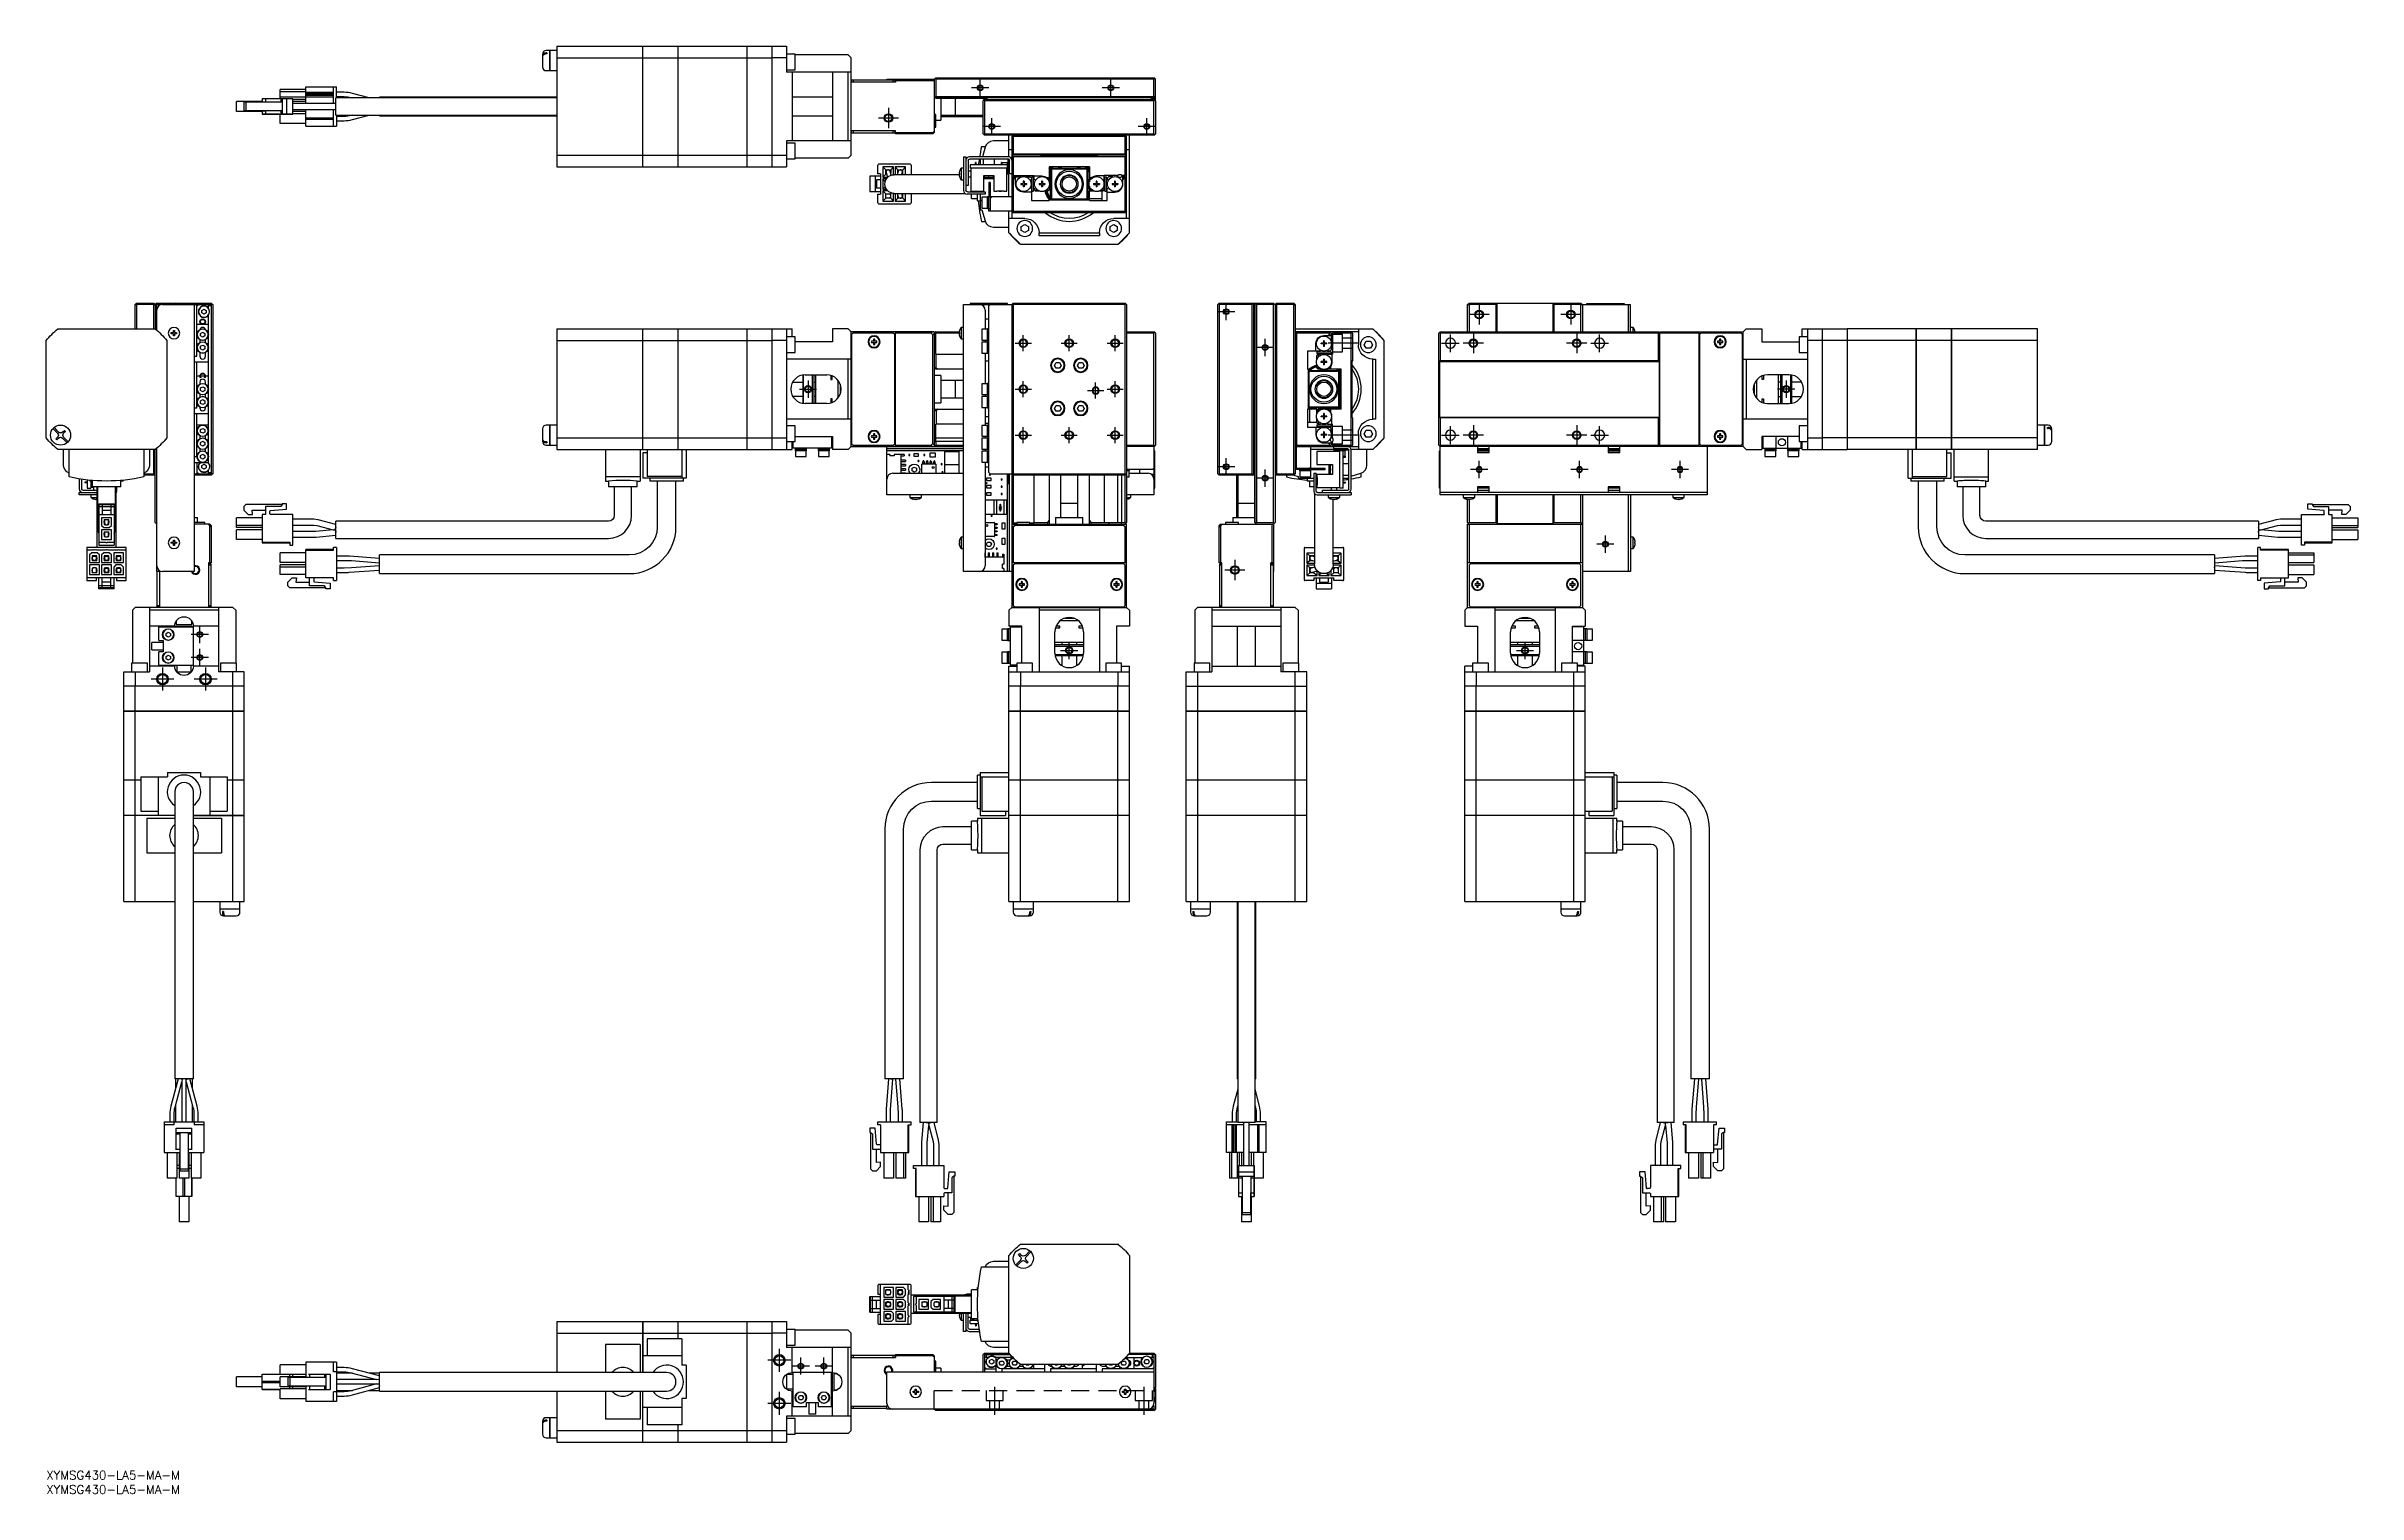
# Model space of a CAD drawing. Extents: x 0 to 805, y -8 to 496.
import ezdxf

# ---------------------------------------------------------------- set-up
doc = ezdxf.new("R2010")
doc.units = 0
doc.header["$LTSCALE"] = 0.5
doc.linetypes.add('CENTER', pattern=[50.8, 31.75, -6.35, 6.35, -6.35])
doc.linetypes.add('DASHED', pattern=[19.05, 12.7, -6.35])
for name, color, linetype in [('MSM_CENTER', 1, 'CENTER'), ('MSM_CONTINUOUS', 7, 'CONTINUOUS'), ('MSM_DASHED', 4, 'DASHED'), ('MSM_NARROW', 5, 'CONTINUOUS'), ('MSM_PART_NUMBER', 7, 'CONTINUOUS')]:
    doc.layers.add(name, color=color, linetype=linetype)
doc.styles.get("Standard").update_dxf_attribs({"font": 'txt.shx', "height": 1, "bigfont": 'bigfont.shx'})

msp = doc.modelspace()

# ---------------------------------------------------------------- texts
at = {"layer": 'MSM_PART_NUMBER'}
for p in [(0, -3), (0, -8)]:
    msp.add_text('XYMSG430-LA5-MA-M', height=3, dxfattribs=at).set_placement(p)

# ---------------------------------------------------------------- linework, layer by layer
at = {"layer": 'MSM_CENTER'}
for p, q in [((325.38, 478.77), (325.38, 484.77)), ((370.88, 478.77), (370.88, 484.77)), ((328.38, 481.77), (322.38, 481.77)), ((373.88, 481.77), (367.88, 481.77)), ((296.88, 471.27), (289.88, 471.27)), ((293.38, 474.77), (293.38, 467.77)), ((332.38, 468.27), (326.38, 468.27)), ((329.38, 465.27), (329.38, 471.27)), ((386.38, 468.27), (380.38, 468.27)), ((383.38, 465.27), (383.38, 471.27)), ((414.09, 403.8), (408.09, 403.8)), ((411.09, 400.8), (411.09, 406.8)), ((502.65, 402.8), (495.65, 402.8)), ((499.15, 406.3), (499.15, 399.3)), ((534.65, 402.8), (527.65, 402.8)), ((531.15, 406.3), (531.15, 399.3)), ((340.38, 390), (340.38, 395.6)), ((356.38, 390), (356.38, 395.6)), ((372.38, 390), (372.38, 395.6)), ((489.15, 389.7), (489.15, 395.9)), ((497.15, 396.3), (497.15, 389.3)), ((533.15, 396.3), (533.15, 389.3)), ((541.15, 389.7), (541.15, 395.9)), ((337.58, 392.8), (343.18, 392.8)), ((353.58, 392.8), (359.18, 392.8)), ((369.58, 392.8), (375.18, 392.8)), ((427.59, 391.3), (421.59, 391.3)), ((424.59, 388.3), (424.59, 394.3)), ((457.09, 392.8), (446.59, 392.8)), ((486.05, 392.8), (492.25, 392.8)), ((500.65, 392.8), (493.65, 392.8)), ((536.65, 392.8), (529.65, 392.8)), ((538.05, 392.8), (544.25, 392.8)), ((265.38, 379.8), (265.38, 373.8)), ((340.38, 374), (340.38, 379.6)), ((365.58, 373.5), (365.58, 379.1)), ((372.38, 374), (372.38, 379.6)), ((606.15, 379.8), (606.15, 373.8)), ((262.38, 376.8), (268.38, 376.8)), ((337.58, 376.8), (343.18, 376.8)), ((362.78, 376.3), (368.38, 376.3)), ((369.58, 376.8), (375.18, 376.8)), ((609.15, 376.8), (603.15, 376.8)), ((340.38, 358), (340.38, 363.6)), ((356.38, 358), (356.38, 363.6)), ((372.38, 358), (372.38, 363.6)), ((489.15, 357.7), (489.15, 363.9)), ((497.15, 364.3), (497.15, 357.3)), ((533.15, 364.3), (533.15, 357.3)), ((541.15, 357.7), (541.15, 363.9)), ((337.58, 360.8), (343.18, 360.8)), ((353.58, 360.8), (359.18, 360.8)), ((369.58, 360.8), (375.18, 360.8)), ((457.09, 360.8), (446.59, 360.8)), ((486.05, 360.8), (492.25, 360.8)), ((500.65, 360.8), (493.65, 360.8)), ((536.65, 360.8), (529.65, 360.8)), ((538.05, 360.8), (544.25, 360.8)), ((414.09, 349.8), (408.09, 349.8)), ((411.09, 346.8), (411.09, 352.8)), ((424.59, 342.8), (424.59, 348.8)), ((502.15, 348.8), (496.15, 348.8)), ((499.15, 345.8), (499.15, 351.8)), ((537.15, 348.8), (531.15, 348.8)), ((534.15, 345.8), (534.15, 351.8)), ((572.15, 348.8), (566.15, 348.8)), ((569.15, 345.8), (569.15, 351.8)), ((427.59, 345.8), (421.59, 345.8)), ((546.15, 322.8), (540.15, 322.8)), ((543.15, 319.8), (543.15, 325.8)), ((414.09, 317.3), (414.09, 310.3)), ((417.59, 313.8), (410.59, 313.8)), ((56.5, 291.3), (50.5, 291.3)), ((53.5, 288.3), (53.5, 294.3)), ((56.5, 283.3), (50.5, 283.3)), ((53.5, 280.3), (53.5, 286.3)), ((353.38, 285.8), (359.38, 285.8)), ((356.38, 282.8), (356.38, 288.8)), ((512.15, 285.8), (518.15, 285.8)), ((515.15, 282.8), (515.15, 288.8)), ((44.5, 275.8), (36.5, 275.8)), ((40.5, 279.8), (40.5, 271.8)), ((59.5, 275.8), (51.5, 275.8)), ((55.5, 279.8), (55.5, 271.8)), ((255.38, 42.5), (255.38, 34.5)), ((259.38, 38.5), (251.38, 38.5)), ((265.88, 36.5), (259.88, 36.5)), ((262.88, 33.5), (262.88, 39.5)), ((273.88, 36.5), (267.88, 36.5)), ((270.88, 33.5), (270.88, 39.5)), ((255.38, 27.5), (255.38, 19.5)), ((330.38, 29.3), (330.38, 19.5)), ((382.38, 29.3), (382.38, 19.5)), ((259.38, 23.5), (251.38, 23.5))]:
    msp.add_line(p, q, dxfattribs=at)
at = {"layer": 'MSM_CONTINUOUS'}
for p, q in [((172.88, 493.47), (172.88, 489.07)), ((175.33, 494.77), (174.18, 494.77)), ((174.38, 493.92), (174.18, 493.92)), ((174.38, 493.57), (174.18, 493.57)), ((174.38, 493.92), (174.38, 493.57)), ((175.33, 494.77), (175.33, 487.77)), ((175.38, 494.72), (175.33, 494.72)), ((175.38, 494.77), (175.38, 487.77)), ((177.88, 494.77), (175.38, 494.77)), ((177.88, 496.27), (177.88, 454.27)), ((177.88, 496.27), (207.83, 496.27)), ((177.88, 492.24), (207.83, 492.24)), ((207.83, 454.27), (207.83, 496.27)), ((207.83, 496.22), (207.88, 496.22)), ((207.83, 491.99), (207.88, 491.99)), ((207.88, 454.27), (207.88, 496.27)), ((207.88, 496.27), (220.13, 496.27)), ((207.88, 492.24), (220.13, 492.24)), ((220.13, 454.27), (220.13, 496.27)), ((220.13, 496.22), (220.18, 496.22)), ((220.13, 491.99), (220.18, 491.99)), ((220.18, 454.27), (220.18, 496.27)), ((220.18, 496.27), (244.13, 496.27)), ((220.18, 492.24), (244.13, 492.24)), ((244.13, 454.27), (244.13, 496.27)), ((244.13, 496.22), (244.18, 496.22)), ((244.13, 491.99), (244.18, 491.99)), ((244.18, 454.27), (244.18, 496.27)), ((244.18, 496.27), (257.88, 496.27)), ((244.18, 492.24), (252.88, 492.24)), ((252.88, 454.27), (252.88, 496.27)), ((257.88, 492.27), (252.88, 492.27)), ((257.88, 496.27), (257.88, 487.27)), ((260.88, 493.52), (257.88, 493.52)), ((260.88, 488.02), (260.88, 493.52)), ((279.38, 493.27), (260.88, 493.27)), ((280.38, 492.27), (279.38, 493.27)), ((280.38, 458.27), (280.38, 492.27)), ((174.18, 487.77), (175.33, 487.77)), ((175.33, 487.82), (175.38, 487.82)), ((175.38, 487.77), (177.88, 487.77)), ((257.88, 488.02), (260.88, 488.02)), ((280.38, 487.27), (257.88, 487.27)), ((259.88, 487.27), (259.88, 463.27)), ((273.88, 487.27), (273.88, 463.27)), ((279.38, 463.27), (279.38, 487.27)), ((295.88, 483.77), (280.38, 483.77)), ((280.58, 483.77), (280.58, 484.57)), ((280.58, 484.57), (295.58, 484.57)), ((281.08, 484.57), (281.08, 483.77)), ((292.88, 484.77), (309.38, 484.77)), ((292.88, 484.57), (292.88, 484.77)), ((295.08, 483.77), (295.08, 484.57)), ((295.58, 484.57), (295.58, 483.77)), ((295.88, 484.77), (295.88, 483.77)), ((309.38, 484.27), (295.88, 484.27)), ((309.38, 484.77), (309.88, 485.27)), ((309.38, 484.77), (309.38, 466.27)), ((309.63, 485.02), (309.88, 484.77)), ((309.88, 485.27), (385.88, 485.27)), ((309.88, 484.77), (309.88, 478.77)), ((385.88, 484.77), (309.88, 484.77)), ((386.38, 484.77), (385.88, 485.27)), ((385.88, 484.77), (386.13, 485.02)), ((385.88, 478.77), (385.88, 484.77)), ((386.38, 477.57), (386.38, 484.77)), ((75.18, 476.97), (66.28, 476.97)), ((66.28, 473.57), (66.28, 476.97)), ((69.58, 476.77), (68.88, 476.77)), ((68.88, 476.77), (68.88, 473.77)), ((69.58, 476.77), (69.58, 473.77)), ((82.18, 476.77), (69.58, 476.77)), ((75.18, 477.97), (75.18, 476.77)), ((76.13, 477.97), (75.18, 477.97)), ((76.43, 477.97), (76.13, 477.97)), ((76.43, 477.97), (76.43, 476.77)), ((81.68, 477.97), (76.43, 477.97)), ((81.53, 477.97), (81.53, 481.17)), ((90.43, 481.17), (81.53, 481.17)), ((90.43, 480.42), (81.53, 480.42)), ((90.43, 478.52), (81.53, 478.52)), ((81.68, 477.97), (81.68, 476.77)), ((82.18, 477.97), (81.68, 477.97)), ((83.68, 477.97), (82.18, 477.97)), ((82.18, 477.97), (82.18, 472.57)), ((83.68, 477.97), (83.68, 472.57)), ((85.88, 477.97), (83.68, 477.97)), ((85.88, 472.57), (85.88, 477.97)), ((90.43, 477.77), (85.88, 477.77)), ((90.43, 476.97), (85.88, 476.97)), ((93.24, 476.27), (85.88, 476.27)), ((90.43, 482.17), (101.13, 482.17)), ((90.43, 476.27), (90.43, 482.17)), ((90.43, 480.27), (100.13, 480.27)), ((90.43, 479.77), (100.13, 479.77)), ((90.43, 479.72), (100.13, 479.72)), ((90.43, 479.22), (100.13, 479.22)), ((90.43, 479.17), (100.13, 479.17)), ((90.43, 478.67), (100.13, 478.67)), ((94.5, 476.27), (93.24, 476.27)), ((100.88, 476.27), (94.5, 476.27)), ((100.13, 476.27), (100.13, 482.17)), ((100.88, 472.27), (100.88, 478.27)), ((177.88, 478.27), (100.88, 478.27)), ((101.13, 478.27), (101.13, 482.17)), ((103.76, 480.22), (101.13, 480.22)), ((101.13, 478.72), (103.76, 478.72)), ((106.26, 478.39), (106.71, 478.27)), ((112.5, 478.27), (106.65, 479.84)), ((116.13, 478.27), (116.13, 478.52)), ((177.88, 478.52), (116.13, 478.52)), ((273.88, 478.48), (259.88, 478.48)), ((309.78, 478.27), (309.38, 478.67)), ((309.88, 478.77), (309.58, 478.47)), ((386.38, 478.27), (309.78, 478.27)), ((309.78, 478.27), (309.88, 478.17)), ((309.88, 478.77), (385.88, 478.77)), ((309.88, 478.17), (327.78, 478.17)), ((311.68, 478.17), (311.68, 470.52)), ((316.68, 478.27), (316.68, 472.27)), ((326.38, 477.27), (326.88, 477.77)), ((326.38, 465.77), (326.38, 477.27)), ((326.48, 477.37), (326.48, 477.57)), ((326.63, 477.52), (326.88, 477.27)), ((327.48, 477.87), (326.78, 477.87)), ((326.88, 477.77), (385.88, 477.77)), ((326.88, 477.27), (326.88, 465.77)), ((385.88, 477.27), (326.88, 477.27)), ((327.78, 477.77), (327.78, 478.17)), ((386.38, 478.07), (384.98, 478.07)), ((384.98, 477.77), (384.98, 478.07)), ((385.98, 477.87), (385.28, 477.87)), ((386.38, 478.27), (385.88, 478.77)), ((385.88, 477.77), (386.38, 477.27)), ((385.88, 477.27), (386.13, 477.52)), ((385.88, 465.77), (385.88, 477.27)), ((386.38, 477.57), (386.28, 477.47)), ((386.28, 477.57), (386.28, 477.37)), ((386.38, 477.27), (386.38, 465.77)), ((75.18, 473.57), (66.28, 473.57)), ((75.18, 473.57), (66.28, 473.57)), ((75.18, 473.57), (66.28, 473.57)), ((69.58, 473.77), (68.88, 473.77)), ((68.88, 473.77), (70.38, 473.77)), ((82.18, 473.77), (69.58, 473.77)), ((70.38, 473.77), (71.88, 473.77)), ((71.75, 473.77), (76.43, 473.77)), ((71.88, 473.77), (71.75, 473.77)), ((75.18, 473.77), (75.18, 472.57)), ((76.13, 472.57), (75.18, 472.57)), ((75.18, 472.57), (84.88, 472.57)), ((75.18, 472.57), (75.18, 472.57)), ((76.13, 473.77), (76.43, 473.77)), ((76.43, 472.57), (76.13, 472.57)), ((81.68, 473.77), (76.43, 473.77)), ((76.43, 473.77), (76.43, 472.57)), ((81.68, 472.57), (76.43, 472.57)), ((77.93, 472.57), (78.12, 472.57)), ((78.23, 472.57), (77.93, 472.57)), ((78.12, 472.57), (83.68, 472.57)), ((85.88, 472.57), (78.23, 472.57)), ((81.53, 469.37), (81.53, 472.57)), ((90.43, 469.37), (81.53, 469.37)), ((82.18, 473.77), (81.68, 473.77)), ((81.68, 473.77), (81.68, 472.57)), ((82.18, 472.57), (81.68, 472.57)), ((83.68, 472.57), (82.18, 472.57)), ((84.88, 472.57), (85.88, 472.57)), ((85.88, 474.27), (93.24, 474.27)), ((85.88, 474.27), (93.79, 474.27)), ((90.43, 473.57), (85.88, 473.57)), ((90.43, 472.77), (85.88, 472.77)), ((90.43, 468.37), (90.43, 474.27)), ((90.43, 471.32), (100.13, 471.32)), ((90.43, 470.82), (100.13, 470.82)), ((90.43, 468.37), (101.13, 468.37)), ((93.24, 474.27), (94.5, 474.27)), ((93.79, 474.27), (93.98, 474.27)), ((93.98, 474.27), (100.88, 474.27)), ((94.5, 474.27), (100.88, 474.27)), ((100.13, 468.37), (100.13, 474.27)), ((100.88, 472.27), (177.88, 472.27)), ((101.13, 472.27), (101.13, 468.37)), ((103.77, 471.82), (101.13, 471.82)), ((101.13, 470.32), (103.77, 470.32)), ((106.71, 472.27), (106.25, 472.15)), ((106.64, 470.7), (112.5, 472.27)), ((116.13, 472.02), (116.13, 472.27)), ((116.13, 472.02), (177.88, 472.02)), ((259.88, 472.06), (273.88, 472.06)), ((309.88, 472.52), (309.38, 472.52)), ((309.38, 468.02), (309.88, 468.02)), ((309.88, 468.02), (309.88, 472.52)), ((309.88, 470.52), (311.68, 470.52)), ((311.68, 472.27), (326.38, 472.27)), ((311.68, 471.77), (326.38, 471.77)), ((280.38, 463.27), (257.88, 463.27)), ((257.88, 463.27), (257.88, 454.27)), ((260.88, 462.52), (257.88, 462.52)), ((260.88, 457.02), (260.88, 462.52)), ((295.88, 466.77), (280.38, 466.77)), ((280.58, 465.97), (280.58, 466.77)), ((295.58, 465.97), (280.58, 465.97)), ((281.08, 466.77), (281.08, 465.97)), ((295.08, 465.97), (295.08, 466.77)), ((295.58, 466.77), (295.58, 465.97)), ((295.88, 465.77), (295.88, 466.77)), ((295.88, 466.27), (308.77, 466.27)), ((308.88, 465.77), (295.88, 465.77)), ((308.27, 465.77), (308.77, 466.27)), ((308.77, 466.27), (309.38, 466.58)), ((309.38, 466.27), (308.88, 465.77)), ((327.14, 461.27), (325.81, 461.27)), ((327.08, 461.1), (326.13, 457.77)), ((326.88, 465.27), (326.38, 465.77)), ((326.88, 465.77), (326.63, 465.52)), ((326.88, 465.77), (385.88, 465.77)), ((385.88, 465.27), (326.88, 465.27)), ((335.38, 463.27), (329.96, 463.27)), ((335.38, 457.76), (335.38, 465.27)), ((335.38, 460.27), (336.38, 460.27)), ((336.38, 464.77), (336.88, 465.27)), ((336.38, 464.77), (336.38, 436.27)), ((376.38, 464.77), (336.38, 464.77)), ((336.88, 464.77), (337.09, 465.27)), ((336.88, 464.77), (336.88, 458.77)), ((346.68, 464.97), (346.38, 465.27)), ((346.68, 464.97), (366.08, 464.97)), ((366.38, 465.27), (366.08, 464.97)), ((375.88, 464.77), (375.68, 465.27)), ((376.38, 464.77), (375.88, 465.27)), ((375.88, 458.77), (375.88, 464.77)), ((376.38, 436.27), (376.38, 464.77)), ((376.38, 460.27), (377.38, 460.27)), ((377.38, 431.27), (377.38, 465.27)), ((386.13, 465.52), (385.88, 465.77)), ((385.88, 465.27), (386.38, 465.77)), ((177.88, 458.3), (207.83, 458.3)), ((177.88, 454.27), (207.83, 454.27)), ((207.83, 458.56), (207.88, 458.56)), ((207.83, 454.32), (207.88, 454.32)), ((207.88, 458.3), (220.13, 458.3)), ((207.88, 454.27), (220.13, 454.27)), ((220.13, 458.56), (220.18, 458.56)), ((220.13, 454.32), (220.18, 454.32)), ((220.18, 458.3), (244.13, 458.3)), ((220.18, 454.27), (244.13, 454.27)), ((244.13, 458.56), (244.18, 458.56)), ((244.13, 454.32), (244.18, 454.32)), ((244.18, 458.3), (252.88, 458.3)), ((244.18, 454.27), (257.88, 454.27)), ((252.88, 458.27), (257.88, 458.27)), ((257.88, 457.02), (260.88, 457.02)), ((279.38, 457.27), (260.88, 457.27)), ((279.38, 457.27), (280.38, 458.27)), ((290.68, 450.97), (286.88, 450.97)), ((286.88, 450.97), (286.88, 445.57)), ((288.8, 450.97), (288.8, 445.57)), ((289.68, 451.77), (289.68, 454.87)), ((290.68, 451.77), (289.68, 451.77)), ((300.98, 455.17), (289.98, 455.17)), ((290.68, 451.77), (290.68, 444.77)), ((295.13, 454.27), (291.48, 454.27)), ((291.48, 454.27), (291.48, 450.67)), ((292.43, 453.22), (291.48, 454.27)), ((292.43, 451.72), (291.48, 450.67)), ((292.43, 453.22), (294.18, 453.22)), ((292.43, 451.72), (292.43, 453.22)), ((292.74, 451.72), (292.43, 451.72)), ((292.59, 452.27), (293.07, 450.55)), ((293.81, 453.22), (294.18, 452.85)), ((294.4, 451.37), (294.03, 452.68)), ((294.18, 453.22), (295.13, 454.27)), ((294.18, 453.22), (294.18, 452.13)), ((294.35, 451.54), (294.48, 451.4)), ((295.13, 451.51), (295.13, 454.27)), ((318, 451.52), (295.38, 451.52)), ((299.28, 454.27), (295.73, 454.27)), ((296.63, 453.22), (295.73, 454.27)), ((295.73, 454.27), (295.73, 451.52)), ((296.79, 452.69), (296.44, 451.52)), ((296.63, 453.22), (298.38, 453.22)), ((296.63, 452.16), (296.63, 453.22)), ((298.01, 453.22), (298.38, 452.85)), ((298.01, 451.52), (298.23, 452.26)), ((298.07, 451.72), (298.38, 451.72)), ((298.38, 452.1), (298.09, 451.81)), ((298.38, 453.22), (299.28, 454.27)), ((298.38, 451.72), (298.38, 453.22)), ((298.38, 451.72), (298.55, 451.52)), ((299.28, 451.52), (299.28, 454.27)), ((301.28, 454.87), (301.28, 451.52)), ((318, 451.97), (318.13, 451.97)), ((318.13, 451.57), (318, 451.57)), ((318.13, 452.72), (318.13, 452.7)), ((318.13, 451.97), (318.13, 451.57)), ((318.68, 453.77), (318.68, 449.77)), ((319.58, 453.77), (318.68, 453.77)), ((319.58, 457.77), (319.58, 445.97)), ((319.58, 457.77), (320.38, 457.77)), ((320.38, 457.77), (320.38, 446.07)), ((321.18, 456.57), (321.18, 447.77)), ((322.13, 452.77), (321.18, 452.77)), ((335.18, 457.77), (321.58, 457.77)), ((335.18, 456.97), (321.58, 456.97)), ((321.88, 454.97), (321.88, 453.77)), ((334.88, 454.97), (321.88, 454.97)), ((334.88, 453.77), (321.88, 453.77)), ((322.13, 453.77), (322.13, 445.77)), ((323.76, 454.97), (323.76, 455.77)), ((324.01, 455.77), (323.76, 455.77)), ((324.01, 454.97), (324.01, 455.77)), ((325.38, 456.97), (325.38, 454.97)), ((326.38, 456.97), (326.38, 454.97)), ((326.63, 451.27), (330.13, 451.27)), ((326.63, 445.77), (326.63, 451.27)), ((330.13, 451.27), (330.13, 445.77)), ((330.38, 454.97), (330.38, 456.97)), ((332.76, 454.97), (332.76, 455.77)), ((333.01, 455.77), (332.76, 455.77)), ((333.01, 454.97), (333.01, 455.77)), ((334.88, 455.67), (333.01, 455.67)), ((334.63, 445.77), (334.63, 453.77)), ((334.63, 451.87), (334.88, 451.87)), ((334.88, 451.77), (334.88, 455.77)), ((335.08, 455.77), (334.88, 455.77)), ((334.88, 451.77), (335.38, 451.77)), ((335.08, 452.77), (335.08, 456.77)), ((335.53, 456.77), (335.08, 456.77)), ((335.08, 452.77), (335.58, 452.77)), ((335.38, 456.77), (335.38, 456.92)), ((335.38, 443.77), (335.38, 452.77)), ((335.58, 451.77), (335.58, 456.57)), ((336.38, 451.77), (335.58, 451.77)), ((336.38, 458.77), (376.38, 458.77)), ((336.88, 458.27), (336.38, 458.77)), ((336.38, 457.77), (336.63, 458.02)), ((336.88, 451.27), (336.38, 451.77)), ((336.63, 458.02), (336.88, 458.27)), ((336.63, 458.02), (336.88, 457.77)), ((336.88, 458.77), (337.09, 458.27)), ((375.88, 458.27), (336.88, 458.27)), ((336.88, 457.77), (336.88, 451.27)), ((375.88, 457.77), (336.88, 457.77)), ((336.88, 451.27), (344.18, 451.27)), ((344.18, 449.82), (344.18, 451.27)), ((344.18, 451.07), (346.88, 451.07)), ((346.38, 458.27), (346.68, 457.97)), ((346.68, 457.97), (366.08, 457.97)), ((363.38, 454.27), (349.38, 454.27)), ((349.38, 454.27), (349.38, 448.99)), ((349.88, 452.97), (350.18, 453.27)), ((349.88, 443.57), (349.88, 452.97)), ((350.38, 453.47), (350.18, 453.27)), ((350.18, 453.27), (350.18, 443.27)), ((350.38, 453.47), (350.68, 453.77)), ((362.38, 453.47), (350.38, 453.47)), ((350.68, 453.77), (362.08, 453.77)), ((355.32, 451.24), (355.32, 451.24)), ((362.08, 453.77), (362.88, 452.97)), ((362.58, 443.27), (362.58, 453.27)), ((362.88, 452.97), (362.88, 443.57)), ((363.38, 454.27), (363.38, 448.99)), ((368.58, 451.07), (365.88, 451.07)), ((366.08, 457.97), (366.38, 458.27)), ((373.32, 451.27), (368.58, 451.27)), ((368.58, 449.82), (368.58, 451.27)), ((375.88, 451.27), (374.64, 451.27)), ((375.88, 458.77), (375.68, 458.27)), ((376.38, 458.77), (375.88, 458.27)), ((375.88, 458.27), (376.13, 458.02)), ((375.88, 457.77), (376.13, 458.02)), ((375.88, 451.27), (375.88, 457.77)), ((376.38, 451.77), (375.88, 451.27)), ((376.13, 458.02), (376.38, 457.77)), ((290.68, 445.57), (286.88, 445.57)), ((290.68, 449.77), (289.18, 449.77)), ((289.18, 449.77), (289.18, 446.77)), ((290.68, 446.77), (289.18, 446.77)), ((289.68, 441.67), (289.68, 444.77)), ((289.68, 444.77), (290.68, 444.77)), ((291.48, 450.67), (293.03, 450.67)), ((291.48, 450.07), (291.48, 446.47)), ((292.27, 449.2), (291.48, 450.07)), ((292.68, 450.07), (291.48, 450.07)), ((292.27, 447.34), (291.48, 446.47)), ((291.48, 446.47), (292.68, 446.47)), ((293.19, 445.87), (291.48, 445.87)), ((291.48, 445.87), (291.48, 442.27)), ((292.43, 444.82), (291.48, 445.87)), ((292.43, 443.32), (291.48, 442.27)), ((292.43, 444.82), (294.18, 444.82)), ((292.43, 443.32), (292.43, 444.82)), ((294.18, 443.32), (292.43, 443.32)), ((293.81, 444.82), (294.18, 444.45)), ((294.18, 443.7), (293.81, 443.32)), ((294.18, 444.82), (294.48, 445.15)), ((294.18, 443.32), (294.18, 444.82)), ((294.18, 443.32), (295.13, 442.27)), ((295.13, 442.27), (295.13, 445.03)), ((295.38, 445.02), (320.05, 445.02)), ((295.73, 445.02), (295.73, 442.27)), ((296.63, 443.32), (295.73, 442.27)), ((296.44, 445.02), (296.79, 443.86)), ((296.63, 443.32), (296.63, 444.39)), ((298.38, 443.32), (296.63, 443.32)), ((298.23, 444.29), (298.01, 445.02)), ((298.38, 443.7), (298.01, 443.32)), ((298.38, 444.82), (298.07, 444.82)), ((298.09, 444.74), (298.38, 444.45)), ((298.38, 444.82), (298.55, 445.02)), ((298.38, 443.32), (298.38, 444.82)), ((298.38, 443.32), (299.28, 442.27)), ((299.28, 442.27), (299.28, 445.02)), ((301.28, 445.02), (301.28, 441.67)), ((318.13, 450.84), (318.13, 450.82)), ((318.68, 449.77), (319.58, 449.77)), ((321.18, 447.77), (320.38, 447.77)), ((327.08, 444.77), (320.78, 444.77)), ((320.88, 445.57), (327.08, 445.57)), ((321.18, 450.77), (322.13, 450.77)), ((322.13, 445.77), (326.63, 445.77)), ((322.38, 443.27), (322.38, 444.77)), ((322.38, 443.27), (324.38, 443.27)), ((324.38, 445.57), (324.38, 445.77)), ((324.38, 442.45), (324.38, 444.77)), ((325.38, 445.77), (325.38, 445.57)), ((325.38, 444.77), (325.38, 439.27)), ((325.88, 443.67), (325.88, 439.87)), ((327.88, 443.67), (325.88, 443.67)), ((330.13, 450.57), (326.63, 450.57)), ((330.13, 450.07), (326.63, 450.07)), ((327.08, 445.57), (327.08, 444.77)), ((327.88, 439.77), (327.88, 443.77)), ((327.88, 439.77), (327.88, 443.77)), ((336.38, 443.77), (327.88, 443.77)), ((328.88, 448.77), (328.38, 448.77)), ((328.38, 448.77), (328.38, 443.77)), ((328.38, 439.77), (328.38, 443.77)), ((328.88, 448.77), (328.88, 438.77)), ((328.88, 443.27), (329.38, 443.77)), ((330.13, 445.77), (331.13, 445.77)), ((331.13, 445.77), (331.13, 445.87)), ((331.13, 445.87), (333.63, 445.87)), ((331.93, 445.87), (331.93, 445.77)), ((331.93, 445.77), (332.83, 445.77)), ((332.31, 445.87), (332.31, 445.77)), ((332.46, 445.87), (332.46, 445.77)), ((332.83, 445.87), (332.83, 445.77)), ((333.63, 445.77), (333.63, 445.87)), ((333.63, 445.77), (334.63, 445.77)), ((336.38, 450.27), (336.63, 450.52)), ((336.88, 450.77), (336.63, 450.52)), ((336.63, 450.52), (336.88, 450.27)), ((336.88, 450.77), (339.77, 450.77)), ((336.88, 450.27), (336.88, 438.77)), ((337.18, 450.27), (336.88, 450.27)), ((337.68, 450.63), (337.18, 450.27)), ((337.18, 450.27), (337.68, 449.77)), ((337.68, 448.27), (337.68, 450.77)), ((339.48, 448.42), (340.28, 448.42)), ((339.48, 448.42), (339.48, 448.13)), ((339.48, 448.13), (340.28, 448.13)), ((340.01, 448.42), (340.01, 448.13)), ((340.63, 449.27), (340.34, 449.27)), ((340.34, 449.27), (340.34, 448.48)), ((340.34, 448.74), (340.63, 448.74)), ((340.34, 448.07), (340.34, 447.27)), ((340.34, 447.8), (340.63, 447.8)), ((340.63, 447.27), (340.34, 447.27)), ((343.18, 445.47), (340.48, 445.47)), ((340.63, 449.27), (340.63, 448.48)), ((340.63, 448.07), (340.63, 447.27)), ((340.69, 448.42), (341.48, 448.42)), ((340.69, 448.13), (341.48, 448.13)), ((340.95, 448.13), (340.95, 448.42)), ((341.2, 450.77), (342.68, 450.77)), ((341.48, 448.42), (341.48, 448.13)), ((343.18, 450.27), (342.68, 450.77)), ((342.86, 446.95), (343.18, 446.76)), ((343.18, 449.79), (343.09, 449.74)), ((343.18, 450.27), (343.18, 449.79)), ((343.18, 446.76), (343.18, 442.57)), ((343.38, 450.77), (343.98, 450.77)), ((343.38, 445.77), (343.38, 450.77)), ((343.38, 445.77), (343.98, 445.77)), ((343.98, 445.77), (343.98, 450.77)), ((344.32, 449.74), (344.18, 449.82)), ((344.18, 446.73), (344.56, 446.95)), ((344.18, 446.27), (344.18, 446.73)), ((344.68, 445.77), (344.18, 446.27)), ((344.18, 446.27), (345.22, 446.27)), ((346.17, 445.77), (344.68, 445.77)), ((345.88, 448.42), (345.88, 448.13)), ((345.88, 448.42), (346.68, 448.42)), ((345.88, 448.13), (346.68, 448.13)), ((346.41, 448.42), (346.41, 448.13)), ((347.03, 449.27), (346.74, 449.27)), ((346.74, 449.27), (346.74, 448.48)), ((346.74, 448.74), (347.03, 448.74)), ((346.74, 448.07), (346.74, 447.27)), ((346.74, 447.8), (347.03, 447.8)), ((347.03, 447.27), (346.74, 447.27)), ((347.03, 449.27), (347.03, 448.48)), ((347.03, 448.07), (347.03, 447.27)), ((347.09, 448.42), (347.88, 448.42)), ((347.09, 448.13), (347.88, 448.13)), ((347.35, 448.13), (347.35, 448.42)), ((348.88, 445.77), (347.6, 445.77)), ((347.88, 448.42), (347.88, 448.13)), ((348.48, 450.57), (349.38, 450.57)), ((348.54, 446.27), (349.38, 446.27)), ((349.38, 446.27), (348.88, 445.77)), ((349.38, 450.07), (349.03, 450.07)), ((349.38, 447.56), (349.38, 446.27)), ((350.68, 442.77), (349.88, 443.57)), ((350.38, 443.07), (362.38, 443.07)), ((353.22, 445.07), (353.41, 445.07)), ((353.63, 444.85), (353.41, 445.07)), ((353.63, 444.85), (353.46, 444.85)), ((353.52, 449.58), (353.58, 449.65)), ((353.58, 446.9), (353.52, 446.96)), ((353.58, 449.72), (353.58, 449.65)), ((353.58, 446.9), (353.58, 446.83)), ((353.63, 444.71), (353.63, 444.85)), ((355.32, 445.31), (355.32, 445.31)), ((359.36, 445.07), (359.13, 444.85)), ((359.3, 444.85), (359.13, 444.85)), ((359.13, 444.85), (359.13, 444.71)), ((359.36, 445.07), (359.55, 445.07)), ((362.88, 443.57), (362.08, 442.77)), ((365.17, 445.77), (363.33, 445.77)), ((363.33, 445.77), (363.33, 442.77)), ((363.33, 443.27), (367.83, 443.27)), ((363.38, 450.57), (364.29, 450.57)), ((363.74, 450.07), (363.38, 450.07)), ((363.38, 447.56), (363.38, 446.27)), ((363.38, 446.27), (364.22, 446.27)), ((363.88, 445.77), (363.38, 446.27)), ((364.88, 448.42), (364.88, 448.13)), ((364.88, 448.42), (365.68, 448.42)), ((364.88, 448.13), (365.68, 448.13)), ((365.41, 448.42), (365.41, 448.13)), ((366.03, 449.27), (365.74, 449.27)), ((365.74, 449.27), (365.74, 448.48)), ((365.74, 448.74), (366.03, 448.74)), ((365.74, 448.07), (365.74, 447.27)), ((365.74, 447.8), (366.03, 447.8)), ((366.03, 447.27), (365.74, 447.27)), ((366.03, 449.27), (366.03, 448.48)), ((366.03, 448.07), (366.03, 447.27)), ((366.09, 448.42), (366.88, 448.42)), ((366.09, 448.13), (366.88, 448.13)), ((366.35, 448.13), (366.35, 448.42)), ((368.08, 445.77), (366.6, 445.77)), ((366.88, 448.42), (366.88, 448.13)), ((367.54, 446.27), (368.58, 446.27)), ((367.83, 442.57), (367.83, 445.77)), ((368.58, 446.27), (368.08, 445.77)), ((368.21, 446.95), (368.58, 446.73)), ((368.58, 449.82), (368.44, 449.74)), ((368.58, 446.27), (368.58, 446.73)), ((368.78, 450.77), (369.38, 450.77)), ((368.78, 445.77), (368.78, 450.77)), ((368.78, 445.77), (369.38, 445.77)), ((369.38, 445.77), (369.38, 450.77)), ((370.08, 450.77), (369.58, 450.27)), ((369.58, 450.27), (369.58, 449.79)), ((369.67, 449.74), (369.58, 449.79)), ((369.58, 446.76), (369.91, 446.95)), ((369.58, 442.57), (369.58, 446.76)), ((369.58, 445.47), (372.28, 445.47)), ((371.57, 450.77), (370.08, 450.77)), ((371.28, 448.42), (371.28, 448.13)), ((371.28, 448.42), (372.08, 448.42)), ((371.28, 448.13), (372.08, 448.13)), ((371.81, 448.42), (371.81, 448.13)), ((372.43, 449.27), (372.14, 449.27)), ((372.14, 449.27), (372.14, 448.48)), ((372.14, 448.74), (372.43, 448.74)), ((372.14, 448.07), (372.14, 447.27)), ((372.14, 447.8), (372.43, 447.8)), ((372.43, 447.27), (372.14, 447.27)), ((372.43, 449.27), (372.43, 448.48)), ((372.43, 448.07), (372.43, 447.27)), ((372.49, 448.42), (373.28, 448.42)), ((372.49, 448.13), (373.28, 448.13)), ((372.75, 448.13), (372.75, 448.42)), ((373.32, 450.77), (373, 450.77)), ((373.28, 448.42), (373.28, 448.13)), ((375.88, 450.77), (374.64, 450.77)), ((375.08, 448.27), (375.08, 450.77)), ((375.58, 450.27), (375.08, 450.63)), ((375.08, 449.77), (375.58, 450.27)), ((375.88, 450.27), (375.58, 450.27)), ((376.13, 450.52), (375.88, 450.77)), ((375.88, 450.27), (376.13, 450.52)), ((375.88, 438.77), (375.88, 450.27)), ((376.13, 450.52), (376.38, 450.27)), ((289.98, 441.37), (300.98, 441.37)), ((291.48, 442.27), (295.13, 442.27)), ((295.73, 442.27), (299.28, 442.27)), ((324.38, 442.45), (325.38, 442.45)), ((325.38, 442.49), (325.88, 442.49)), ((325.38, 439.27), (325.98, 439.27)), ((325.81, 435.27), (327.14, 435.27)), ((325.88, 439.87), (327.88, 439.87)), ((325.98, 439.27), (327.08, 435.45)), ((327.88, 439.77), (328.88, 439.77)), ((328.38, 438.77), (328.38, 439.77)), ((336.38, 438.77), (328.38, 438.77)), ((335.38, 431.27), (335.38, 438.77)), ((340.88, 436.27), (335.38, 436.27)), ((336.63, 438.52), (336.38, 438.77)), ((336.88, 438.77), (336.63, 438.52)), ((336.88, 438.27), (336.63, 438.52)), ((336.88, 438.77), (375.88, 438.77)), ((375.88, 438.27), (336.88, 438.27)), ((343.18, 442.57), (349.38, 442.57)), ((349.38, 442.57), (349.38, 442.77)), ((349.38, 442.77), (363.38, 442.77)), ((363.38, 442.77), (363.38, 442.57)), ((363.38, 442.57), (369.58, 442.57)), ((377.38, 436.27), (371.88, 436.27)), ((376.13, 438.52), (375.88, 438.77)), ((376.13, 438.52), (375.88, 438.27)), ((376.38, 438.77), (376.13, 438.52)), ((329.96, 433.27), (335.38, 433.27)), ((335.38, 431.27), (339.38, 427.27)), ((339.38, 427.27), (373.38, 427.27)), ((339.63, 433.5), (340.88, 434.22)), ((339.63, 432.05), (339.63, 433.5)), ((340.88, 431.33), (339.63, 432.05)), ((340.88, 434.22), (342.13, 433.5)), ((342.13, 432.05), (340.88, 431.33)), ((342.13, 433.5), (342.13, 432.05)), ((345.88, 431.27), (366.88, 431.27)), ((345.88, 430.27), (345.88, 431.27)), ((366.88, 430.27), (345.88, 430.27)), ((366.88, 431.27), (366.88, 430.27)), ((370.63, 433.5), (371.88, 434.22)), ((370.63, 432.05), (370.63, 433.5)), ((371.88, 431.33), (370.63, 432.05)), ((371.88, 434.22), (373.13, 433.5)), ((373.13, 432.05), (371.88, 431.33)), ((373.13, 433.5), (373.13, 432.05)), ((373.38, 427.27), (377.38, 431.27)), ((31.5, 406.8), (31, 406.3)), ((31, 397.8), (31, 406.3)), ((31.5, 406.3), (31, 406.09)), ((31.5, 406.8), (31.5, 397.8)), ((31.5, 406.8), (37.5, 406.8)), ((37.5, 406.3), (31.5, 406.3)), ((37.5, 397.8), (37.5, 406.8)), ((37.5, 406.8), (38, 406.3)), ((38, 406.09), (37.5, 406.3)), ((38.5, 406.8), (38, 406.3)), ((38, 406.3), (38, 397.8)), ((38.5, 406.3), (38.25, 406.55)), ((38.5, 406.8), (45.7, 406.8)), ((38.5, 397.36), (38.5, 406.3)), ((38.5, 406.3), (39.7, 406.3)), ((40.5, 406.3), (57.5, 406.3)), ((41.3, 406.6), (42.5, 406.6)), ((41.3, 406.6), (41.3, 406.3)), ((42.5, 406.6), (42.5, 406.3)), ((45, 406.8), (44.5, 406.3)), ((45, 406.8), (45, 406.3)), ((45.2, 406.8), (45.2, 406.3)), ((45.4, 406.4), (45.4, 406.3)), ((45.5, 406.3), (46, 406.8)), ((45.7, 406.8), (45.8, 406.7)), ((45.7, 406.7), (45.9, 406.7)), ((46, 406.3), (45.75, 406.55)), ((46, 406.8), (57.5, 406.8)), ((51.5, 406.3), (51.5, 313.3)), ((52.5, 388.3), (52.5, 406.3)), ((52.5, 405.8), (53, 406.3)), ((54.25, 404.23), (55, 404.66)), ((54.25, 403.36), (54.25, 404.23)), ((55, 402.93), (54.25, 403.36)), ((55, 404.66), (55.75, 404.23)), ((55.75, 403.36), (55, 402.93)), ((55.75, 404.23), (55.75, 403.36)), ((56.5, 405.12), (56.5, 406.3)), ((57.5, 405.8), (56.5, 405.8)), ((57.5, 406.8), (58, 406.3)), ((57.75, 406.55), (57.5, 406.3)), ((57.5, 406.3), (57.5, 347.3)), ((58, 406.3), (58, 347.3)), ((319.58, 313.3), (319.58, 406.3)), ((319.58, 406.3), (336.38, 406.3)), ((334.88, 406.6), (321.88, 406.6)), ((321.88, 406.6), (321.88, 406.3)), ((326.63, 405.56), (326.63, 406.3)), ((327.08, 404.3), (327.08, 397.7)), ((328.88, 406.3), (328.38, 405.8)), ((328.38, 347.8), (328.38, 405.8)), ((334.88, 406.3), (334.88, 406.6)), ((336.63, 406.55), (336.38, 406.3)), ((336.38, 406.3), (336.38, 300.8)), ((336.88, 406.8), (336.63, 406.55)), ((336.88, 406.3), (336.63, 406.55)), ((336.88, 406.8), (375.88, 406.8)), ((336.88, 406.3), (336.88, 347.3)), ((375.88, 406.3), (336.88, 406.3)), ((376.38, 406.3), (375.88, 406.8)), ((376.13, 406.55), (375.88, 406.3)), ((375.88, 347.3), (375.88, 406.3)), ((376.38, 406.3), (376.38, 330.3)), ((408.59, 406.8), (408.09, 406.3)), ((408.09, 347.3), (408.09, 406.3)), ((408.59, 406.3), (408.34, 406.55)), ((408.59, 406.8), (420.09, 406.8)), ((420.09, 406.3), (408.59, 406.3)), ((408.59, 406.3), (408.59, 347.3)), ((420.09, 406.8), (420.59, 406.3)), ((420.34, 406.55), (420.09, 406.3)), ((420.09, 347.3), (420.09, 406.3)), ((420.19, 406.7), (420.39, 406.7)), ((420.29, 406.7), (420.39, 406.8)), ((420.39, 406.8), (427.59, 406.8)), ((420.59, 406.3), (420.59, 347.3)), ((420.59, 405.4), (420.89, 405.4)), ((420.69, 405.7), (420.69, 406.4)), ((420.89, 406.8), (420.89, 405.4)), ((421.59, 406.3), (421.09, 406.8)), ((421.09, 330.3), (421.09, 406.8)), ((421.59, 406.3), (421.59, 330.3)), ((427.59, 406.3), (421.59, 406.3)), ((427.59, 406.8), (428.09, 406.3)), ((427.84, 406.55), (427.59, 406.3)), ((427.59, 330.3), (427.59, 406.3)), ((428.59, 406.8), (428.09, 406.3)), ((428.09, 406.3), (428.09, 330.3)), ((428.59, 406.3), (428.09, 406.09)), ((428.59, 406.8), (434.59, 406.8)), ((428.59, 406.8), (428.59, 346.8)), ((434.59, 406.3), (428.59, 406.3)), ((434.59, 406.8), (435.09, 406.3)), ((434.59, 346.8), (434.59, 406.8)), ((434.59, 406.3), (435.09, 406.09)), ((435.09, 406.3), (435.09, 347.3)), ((495.15, 406.3), (495.65, 406.8)), ((495.15, 396.8), (495.15, 406.3)), ((495.15, 406.3), (495.65, 406.09)), ((495.65, 406.8), (495.86, 406.3)), ((495.65, 406.8), (534.65, 406.8)), ((495.86, 406.3), (495.65, 406.09)), ((495.65, 406.09), (495.65, 396.8)), ((505.15, 406.3), (495.86, 406.3)), ((505.15, 406.3), (505.45, 406.6)), ((505.15, 396.8), (505.15, 406.3)), ((524.85, 406.6), (505.45, 406.6)), ((505.45, 396.8), (505.45, 406.6)), ((524.85, 406.6), (525.15, 406.3)), ((524.85, 406.6), (524.85, 396.8)), ((534.45, 406.3), (525.15, 406.3)), ((525.15, 406.3), (525.15, 396.8)), ((534.65, 406.8), (534.45, 406.3)), ((534.65, 406.09), (534.45, 406.3)), ((534.65, 406.8), (535.15, 406.3)), ((535.15, 406.3), (534.65, 406.09)), ((534.65, 396.8), (534.65, 406.09)), ((535.15, 406.3), (551.95, 406.3)), ((535.15, 406.3), (535.15, 396.8)), ((536.65, 406.6), (549.65, 406.6)), ((536.65, 406.3), (536.65, 406.6)), ((549.65, 406.6), (549.65, 406.3)), ((551.15, 396.8), (551.15, 406.3)), ((551.95, 396.8), (551.95, 406.3)), ((4, 397.8), (3.87, 397.67)), ((4.03, 397.8), (37.97, 397.8)), ((38.13, 397.67), (38, 397.8)), ((43.57, 396.5), (44.3, 396.5)), ((44.3, 396.1), (43.57, 396.1)), ((44.3, 396.5), (44.3, 397.23)), ((44.3, 395.37), (44.3, 396.1)), ((44.7, 397.23), (44.7, 396.5)), ((44.7, 396.5), (45.43, 396.5)), ((44.7, 396.1), (44.7, 395.37)), ((45.43, 396.1), (44.7, 396.1)), ((56.5, 399.3), (52.5, 399.3)), ((53.75, 396.23), (54.5, 396.66)), ((53.75, 395.36), (53.75, 396.23)), ((54.5, 394.93), (53.75, 395.36)), ((54.5, 396.66), (55.25, 396.23)), ((55.25, 395.36), (54.5, 394.93)), ((55.25, 396.23), (55.25, 395.36)), ((56.5, 351.12), (56.5, 402.47)), ((177.88, 397.8), (207.83, 397.8)), ((177.88, 397.8), (177.88, 355.8)), ((207.83, 355.8), (207.83, 397.8)), ((207.83, 397.75), (207.88, 397.75)), ((207.88, 397.8), (220.13, 397.8)), ((207.88, 355.8), (207.88, 397.8)), ((220.13, 355.8), (220.13, 397.8)), ((220.13, 397.75), (220.18, 397.75)), ((220.18, 397.8), (244.13, 397.8)), ((220.18, 355.8), (220.18, 397.8)), ((244.13, 355.8), (244.13, 397.8)), ((244.13, 397.75), (244.18, 397.75)), ((244.18, 355.8), (244.18, 397.8)), ((244.18, 397.8), (259.88, 397.8)), ((252.88, 355.8), (252.88, 397.8)), ((257.88, 397.8), (257.88, 355.8)), ((260.88, 395.05), (257.88, 395.05)), ((259.88, 395.05), (259.88, 397.8)), ((260.88, 389.55), (260.88, 395.05)), ((273.88, 397.8), (273.88, 393.3)), ((279.38, 397.8), (273.88, 397.8)), ((280.38, 396.8), (279.38, 397.8)), ((280.38, 356.8), (280.38, 396.8)), ((309.38, 396.8), (280.38, 396.8)), ((281.08, 396.3), (280.58, 395.8)), ((280.58, 395.8), (280.58, 357.8)), ((295.08, 396.3), (281.08, 396.3)), ((295.58, 395.8), (295.08, 396.3)), ((295.58, 357.8), (295.58, 395.8)), ((295.88, 356.8), (295.88, 396.8)), ((308.27, 396.3), (295.88, 396.3)), ((308.27, 396.3), (308.77, 396.8)), ((308.88, 395.68), (308.27, 396.3)), ((309.38, 396.18), (308.88, 395.68)), ((308.88, 357.91), (308.88, 395.68)), ((309.38, 396.8), (309.38, 356.8)), ((309.58, 396.5), (309.38, 396.3)), ((309.88, 395.05), (309.38, 395.05)), ((309.88, 396.8), (309.58, 396.5)), ((309.58, 396.5), (309.78, 396.3)), ((309.78, 396.3), (309.78, 395.05)), ((318.13, 396.3), (309.78, 396.3)), ((309.88, 396.8), (318.03, 396.8)), ((309.88, 390.55), (309.88, 395.05)), ((318, 396.5), (318.13, 396.5)), ((318.13, 396.1), (318, 396.1)), ((318.13, 397.25), (318.13, 397.23)), ((318.13, 396.5), (318.13, 396.1)), ((318.13, 395.37), (318.13, 395.35)), ((318.68, 398.3), (318.68, 394.3)), ((319.58, 398.3), (318.68, 398.3)), ((325.88, 397.7), (325.88, 393.9)), ((327.88, 397.7), (325.88, 397.7)), ((327.08, 401.3), (328.38, 401.3)), ((327.88, 393.8), (327.88, 397.8)), ((328.38, 397.8), (327.88, 397.8)), ((376.38, 396.8), (385.88, 396.8)), ((385.88, 396.3), (376.38, 396.3)), ((386.38, 396.3), (385.88, 396.8)), ((385.88, 396.3), (386.13, 396.55)), ((385.88, 357.3), (385.88, 396.3)), ((386.38, 396.3), (386.38, 357.3)), ((435.09, 397.8), (462.09, 397.8)), ((457.09, 396.8), (435.09, 396.8)), ((435.09, 396.3), (435.59, 396.8)), ((435.59, 396.3), (435.34, 396.55)), ((435.59, 396.3), (435.59, 357.3)), ((447.09, 396.3), (435.59, 396.3)), ((445.09, 395.5), (447.59, 395.5)), ((447.09, 396), (446.59, 395.5)), ((447.09, 396.8), (447.59, 396.3)), ((447.34, 396.55), (447.09, 396.3)), ((447.09, 396), (447.09, 396.3)), ((447.44, 395.5), (447.09, 396)), ((447.59, 396.3), (447.59, 393.41)), ((448.09, 396.3), (448.59, 396.8)), ((448.09, 396.3), (448.09, 389)), ((454.59, 396.3), (448.09, 396.3)), ((454.59, 396.8), (454.84, 396.55)), ((454.84, 396.55), (454.59, 396.3)), ((454.59, 357.3), (454.59, 396.3)), ((454.84, 396.55), (455.09, 396.3)), ((455.09, 396.3), (455.09, 386.8)), ((457.09, 397.8), (457.09, 392.3)), ((466.09, 393.8), (462.09, 397.8)), ((485.4, 396.55), (485.15, 396.3)), ((485.15, 357.3), (485.15, 396.3)), ((485.65, 396.8), (485.4, 396.55)), ((485.4, 396.55), (485.65, 396.3)), ((485.65, 396.8), (561.65, 396.8)), ((485.65, 396.3), (485.65, 386.8)), ((561.65, 396.3), (485.65, 396.3)), ((552.85, 398.3), (551.95, 398.3)), ((552.85, 396.8), (552.85, 398.3)), ((553.41, 397.23), (553.41, 397.25)), ((561.9, 396.55), (561.65, 396.8)), ((561.65, 396.3), (561.9, 396.55)), ((561.65, 386.8), (561.65, 396.3)), ((562.15, 396.3), (561.9, 396.55)), ((562.15, 396.8), (591.15, 396.8)), ((562.15, 356.8), (562.15, 396.8)), ((575.65, 396.3), (562.15, 396.3)), ((575.65, 396.8), (575.65, 356.8)), ((576.45, 396.3), (575.95, 395.8)), ((575.95, 395.8), (575.95, 357.8)), ((590.45, 396.3), (576.45, 396.3)), ((590.95, 395.8), (590.45, 396.3)), ((590.95, 357.8), (590.95, 395.8)), ((592.15, 397.8), (591.15, 396.8)), ((591.15, 356.8), (591.15, 396.8)), ((592.15, 397.8), (597.65, 397.8)), ((597.65, 397.8), (597.65, 393.3)), ((610.65, 395.05), (610.65, 389.55)), ((613.65, 395.05), (610.65, 395.05)), ((611.65, 395.05), (611.65, 397.8)), ((611.65, 397.8), (627.35, 397.8)), ((613.65, 355.8), (613.65, 397.8)), ((618.65, 397.8), (618.65, 355.8)), ((627.35, 397.8), (627.35, 355.8)), ((627.4, 397.75), (627.35, 397.75)), ((651.35, 397.8), (627.4, 397.8)), ((627.4, 397.8), (627.4, 355.8)), ((651.35, 397.8), (651.35, 355.8)), ((651.4, 397.75), (651.35, 397.75)), ((663.65, 397.8), (651.4, 397.8)), ((651.4, 397.8), (651.4, 355.8)), ((663.65, 397.8), (663.65, 355.8)), ((663.7, 397.75), (663.65, 397.75)), ((663.7, 397.8), (663.7, 355.8)), ((693.65, 397.8), (663.7, 397.8)), ((693.65, 355.8), (693.65, 397.8)), ((0.13, 393.93), (0, 393.8)), ((0, 359.83), (0, 393.77)), ((42, 393.8), (41.87, 393.93)), ((42, 393.77), (42, 359.83)), ((51.5, 388.3), (52.5, 388.3)), ((53.5, 394.07), (53.5, 393.03)), ((53.5, 389.57), (53.5, 388.3)), ((53.75, 391.73), (54.5, 392.16)), ((53.75, 390.86), (53.75, 391.73)), ((54.5, 390.43), (53.75, 390.86)), ((54.5, 392.16), (55.25, 391.73)), ((55.25, 390.86), (54.5, 390.43)), ((55.25, 391.73), (55.25, 390.86)), ((55.5, 393.03), (55.5, 394.07)), ((55.5, 388.3), (55.5, 389.57)), ((177.88, 393.77), (207.83, 393.77)), ((207.83, 393.51), (207.88, 393.51)), ((207.88, 393.77), (220.13, 393.77)), ((220.13, 393.51), (220.18, 393.51)), ((220.18, 393.77), (244.13, 393.77)), ((244.13, 393.51), (244.18, 393.51)), ((244.18, 393.77), (252.88, 393.77)), ((257.88, 393.8), (252.88, 393.8)), ((257.88, 389.55), (260.88, 389.55)), ((280.38, 387.3), (257.88, 387.3)), ((273.88, 393.3), (260.88, 393.3)), ((279.38, 366.3), (279.38, 387.3)), ((280.58, 386.8), (280.38, 386.8)), ((288.14, 393.54), (287.46, 393.54)), ((287.46, 393.06), (288.14, 393.06)), ((288.14, 394.22), (288.14, 393.54)), ((288.14, 393.06), (288.14, 392.38)), ((288.62, 393.54), (288.62, 394.22)), ((289.3, 393.54), (288.62, 393.54)), ((288.62, 393.06), (289.3, 393.06)), ((288.62, 392.38), (288.62, 393.06)), ((295.88, 386.8), (295.58, 386.8)), ((309.38, 390.55), (309.88, 390.55)), ((309.78, 390.55), (309.78, 389)), ((309.78, 389), (319.58, 389)), ((309.88, 389), (309.88, 384.3)), ((318.68, 394.3), (319.58, 394.3)), ((325.88, 393.9), (327.88, 393.9)), ((325.88, 393.2), (325.88, 389.4)), ((327.88, 393.2), (325.88, 393.2)), ((325.88, 389.4), (327.88, 389.4)), ((327.08, 393.9), (327.08, 393.2)), ((327.08, 389.4), (327.08, 378.7)), ((327.08, 386.7), (328.38, 386.7)), ((327.75, 393.2), (327.95, 393.55)), ((327.88, 393.8), (328.38, 393.8)), ((327.88, 389.3), (327.88, 393.3)), ((328.38, 393.3), (327.88, 393.3)), ((327.88, 389.3), (328.38, 389.3)), ((327.95, 393.55), (328.38, 393.55)), ((443.57, 390), (439.39, 390)), ((439.39, 390), (439.39, 383.8)), ((442.29, 390), (442.29, 392.7)), ((442.59, 389.8), (442.59, 389.2)), ((442.59, 389.8), (447.59, 389.8)), ((442.59, 389.2), (447.59, 389.2)), ((442.59, 388.5), (443.09, 389)), ((442.59, 387.01), (442.59, 388.5)), ((443.09, 389), (443.09, 387.96)), ((443.09, 389), (443.54, 389)), ((443.54, 389), (443.76, 388.62)), ((443.76, 390.32), (443.57, 390)), ((444.88, 392.84), (444.09, 392.84)), ((444.09, 392.55), (444.09, 392.84)), ((444.88, 392.55), (444.09, 392.55)), ((444.62, 392.84), (444.62, 392.55)), ((445.23, 393.7), (444.94, 393.7)), ((444.94, 393.7), (444.94, 392.9)), ((445.23, 393.17), (444.94, 393.17)), ((444.94, 392.49), (444.94, 391.7)), ((444.94, 392.23), (445.23, 392.23)), ((445.23, 391.7), (444.94, 391.7)), ((445.23, 387.3), (444.94, 387.3)), ((444.94, 387.3), (444.94, 386.5)), ((445.23, 386.77), (444.94, 386.77)), ((445.23, 393.7), (445.23, 392.9)), ((445.23, 392.49), (445.23, 391.7)), ((445.23, 387.3), (445.23, 386.5)), ((446.09, 392.84), (445.29, 392.84)), ((446.09, 392.55), (445.29, 392.55)), ((445.56, 392.84), (445.56, 392.55)), ((446.09, 392.55), (446.09, 392.84)), ((446.6, 390), (446.55, 390.09)), ((446.55, 388.86), (446.63, 389)), ((447.09, 390), (446.6, 390)), ((446.63, 389), (448.09, 389)), ((447.09, 390), (447.59, 390.5)), ((447.59, 391.98), (447.59, 390.5)), ((447.59, 389.8), (447.59, 389.2)), ((447.89, 389), (447.89, 386.3)), ((455.09, 386.8), (454.79, 386.5)), ((459.14, 392.3), (459.86, 393.55)), ((459.86, 391.05), (459.14, 392.3)), ((459.86, 393.55), (461.31, 393.55)), ((461.31, 391.05), (459.86, 391.05)), ((461.31, 393.55), (462.03, 392.3)), ((462.03, 392.3), (461.31, 391.05)), ((462.09, 366.3), (462.09, 387.3)), ((462.09, 387.3), (463.09, 387.3)), ((463.09, 387.3), (463.09, 366.3)), ((466.09, 359.8), (466.09, 393.8)), ((485.65, 386.8), (485.35, 386.5)), ((485.65, 386.8), (561.65, 386.8)), ((561.95, 386.5), (561.65, 386.8)), ((575.95, 391.05), (575.65, 391.05)), ((575.95, 390.55), (575.65, 390.55)), ((582.91, 393.54), (582.23, 393.54)), ((582.23, 393.06), (582.91, 393.06)), ((582.91, 394.22), (582.91, 393.54)), ((582.91, 393.06), (582.91, 392.38)), ((583.39, 393.54), (583.39, 394.22)), ((584.07, 393.54), (583.39, 393.54)), ((583.39, 392.38), (583.39, 393.06)), ((583.39, 393.06), (584.07, 393.06)), ((591.15, 391.05), (590.95, 391.05)), ((591.15, 386.8), (590.95, 386.8)), ((591.15, 387.3), (613.65, 387.3)), ((592.15, 387.3), (592.15, 366.3)), ((597.65, 393.3), (610.65, 393.3)), ((610.65, 389.55), (613.65, 389.55)), ((618.65, 393.8), (613.65, 393.8)), ((627.35, 393.77), (618.65, 393.77)), ((627.4, 393.51), (627.35, 393.51)), ((651.35, 393.77), (627.4, 393.77)), ((651.4, 393.51), (651.35, 393.51)), ((663.65, 393.77), (651.4, 393.77)), ((663.7, 393.51), (663.65, 393.51)), ((693.65, 393.77), (663.7, 393.77)), ((51.5, 386.3), (56.5, 386.3)), ((52.5, 370.3), (52.5, 386.3)), ((56.5, 381.3), (52.5, 381.3)), ((53.5, 379.3), (53.5, 378.53)), ((55.5, 378.53), (55.5, 379.3)), ((260.05, 379.3), (263.58, 379.3)), ((263.58, 381.73), (263.58, 371.86)), ((263.78, 371.83), (263.78, 381.76)), ((264.38, 381.8), (271.88, 381.8)), ((266.88, 381.8), (266.88, 371.8)), ((267.38, 381.8), (267.38, 371.8)), ((267.38, 379.3), (268.08, 379.3)), ((268.08, 371.8), (268.08, 381.8)), ((273.28, 381.6), (273.28, 380.13)), ((273.28, 380.15), (273.78, 380.15)), ((273.28, 380.13), (273.78, 380.13)), ((273.78, 380.13), (273.78, 381.42)), ((275.78, 379.93), (275.78, 373.67)), ((276.58, 378.5), (276.58, 375.09)), ((280.58, 384.3), (280.38, 384.3)), ((295.58, 385.05), (295.88, 385.05)), ((295.68, 381.8), (295.58, 381.8)), ((295.68, 371.8), (295.68, 381.8)), ((295.88, 381.6), (295.68, 381.8)), ((309.38, 384.3), (309.88, 384.3)), ((319.58, 383.8), (309.38, 383.8)), ((311.68, 381.55), (309.38, 381.55)), ((309.88, 384.3), (310.59, 383.8)), ((311.68, 381.55), (311.68, 372.05)), ((319.58, 379.8), (311.68, 379.8)), ((316.68, 379.8), (316.68, 373.8)), ((325.88, 378.7), (325.88, 374.9)), ((327.88, 378.7), (325.88, 378.7)), ((327.88, 374.8), (327.88, 378.8)), ((328.38, 378.8), (327.88, 378.8)), ((351.23, 385.1), (351.81, 386.1)), ((351.81, 384.1), (351.23, 385.1)), ((351.81, 386.1), (352.96, 386.1)), ((352.96, 384.1), (351.81, 384.1)), ((352.96, 386.1), (353.54, 385.1)), ((353.54, 385.1), (352.96, 384.1)), ((359.23, 385.1), (359.81, 386.1)), ((359.81, 384.1), (359.23, 385.1)), ((359.81, 386.1), (360.96, 386.1)), ((360.96, 384.1), (359.81, 384.1)), ((360.96, 386.1), (361.54, 385.1)), ((361.54, 385.1), (360.96, 384.1)), ((439.39, 383.8), (439.59, 383.8)), ((439.59, 383.8), (439.59, 369.8)), ((439.59, 382.5), (439.89, 382.8)), ((440.09, 383), (439.89, 382.8)), ((439.89, 382.8), (439.89, 370.8)), ((440.09, 383), (440.39, 383.3)), ((450.09, 383), (440.09, 383)), ((440.39, 383.3), (449.79, 383.3)), ((441.52, 379.55), (441.66, 379.55)), ((441.66, 379.55), (441.89, 379.77)), ((441.66, 379.55), (441.66, 379.72)), ((441.89, 379.96), (441.89, 379.77)), ((442.59, 384.3), (442.59, 385.58)), ((443.09, 383.8), (442.59, 384.3)), ((443.09, 384.64), (443.09, 383.8)), ((444.37, 383.8), (443.09, 383.8)), ((443.71, 379.6), (443.64, 379.6)), ((443.71, 379.6), (443.78, 379.66)), ((444.88, 386.44), (444.09, 386.44)), ((444.09, 386.15), (444.09, 386.44)), ((444.88, 386.15), (444.09, 386.15)), ((444.62, 386.44), (444.62, 386.15)), ((444.94, 386.09), (444.94, 385.3)), ((444.94, 385.83), (445.23, 385.83)), ((445.23, 385.3), (444.94, 385.3)), ((445.23, 386.09), (445.23, 385.3)), ((446.09, 386.44), (445.29, 386.44)), ((446.09, 386.15), (445.29, 386.15)), ((445.56, 386.44), (445.56, 386.15)), ((451.09, 383.8), (445.8, 383.8)), ((446.09, 386.15), (446.09, 386.44)), ((446.4, 379.66), (446.46, 379.6)), ((446.53, 379.6), (446.46, 379.6)), ((446.89, 383.8), (446.89, 384.15)), ((447.39, 384.7), (447.39, 383.8)), ((449.79, 383.3), (450.59, 382.5)), ((450.29, 370.8), (450.29, 382.8)), ((450.59, 382.5), (450.59, 371.1)), ((451.09, 369.8), (451.09, 383.8)), ((454.79, 386.5), (454.79, 367.1)), ((485.35, 386.5), (485.35, 367.1)), ((485.35, 386.5), (561.95, 386.5)), ((561.95, 367.1), (561.95, 386.5)), ((575.65, 385.05), (575.95, 385.05)), ((575.85, 381.8), (575.65, 381.6)), ((575.85, 381.8), (575.85, 371.8)), ((575.95, 381.8), (575.85, 381.8)), ((591.15, 384.3), (590.95, 384.3)), ((594.95, 378.5), (594.95, 375.09)), ((595.75, 379.93), (595.75, 373.67)), ((597.75, 380.13), (597.75, 381.42)), ((598.25, 380.15), (597.75, 380.15)), ((598.25, 380.13), (597.75, 380.13)), ((598.25, 381.6), (598.25, 380.13)), ((607.15, 381.8), (599.65, 381.8)), ((603.45, 371.8), (603.45, 381.8)), ((604.15, 379.3), (603.45, 379.3)), ((604.15, 381.8), (604.15, 371.8)), ((604.65, 381.8), (604.65, 371.8)), ((607.75, 371.83), (607.75, 381.76)), ((607.95, 381.73), (607.95, 371.86)), ((611.48, 379.3), (607.95, 379.3)), ((53.5, 375.07), (53.5, 374.03)), ((53.5, 370.57), (53.5, 370.3)), ((53.75, 377.23), (54.5, 377.66)), ((53.75, 376.36), (53.75, 377.23)), ((54.5, 375.93), (53.75, 376.36)), ((53.75, 372.73), (54.5, 373.16)), ((53.75, 371.86), (53.75, 372.73)), ((54.5, 371.43), (53.75, 371.86)), ((54.5, 377.66), (55.25, 377.23)), ((55.25, 376.36), (54.5, 375.93)), ((54.5, 373.16), (55.25, 372.73)), ((55.25, 371.86), (54.5, 371.43)), ((55.25, 377.23), (55.25, 376.36)), ((55.25, 372.73), (55.25, 371.86)), ((55.5, 374.03), (55.5, 375.07)), ((55.5, 370.3), (55.5, 370.57)), ((263.58, 374.3), (260.05, 374.3)), ((271.88, 371.8), (264.38, 371.8)), ((268.08, 374.3), (267.38, 374.3)), ((273.28, 373.46), (273.28, 372)), ((273.78, 373.46), (273.28, 373.46)), ((273.78, 373.45), (273.28, 373.45)), ((273.78, 372.17), (273.78, 373.46)), ((276.58, 378.05), (276.72, 378.05)), ((276.72, 375.55), (276.58, 375.55)), ((295.58, 371.8), (295.68, 371.8)), ((295.68, 371.8), (295.88, 372)), ((309.38, 372.05), (311.68, 372.05)), ((311.68, 373.8), (319.58, 373.8)), ((325.88, 374.9), (327.88, 374.9)), ((325.88, 374.2), (325.88, 370.4)), ((327.88, 374.2), (325.88, 374.2)), ((327.08, 374.9), (327.08, 374.2)), ((327.88, 374.8), (328.38, 374.8)), ((327.88, 370.3), (327.88, 374.3)), ((328.38, 374.3), (327.88, 374.3)), ((351.23, 370.1), (351.81, 371.1)), ((351.81, 371.1), (352.96, 371.1)), ((352.96, 371.1), (353.54, 370.1)), ((359.23, 370.1), (359.81, 371.1)), ((359.81, 371.1), (360.96, 371.1)), ((360.96, 371.1), (361.54, 370.1)), ((439.89, 370.8), (439.59, 371.1)), ((439.89, 370.8), (440.09, 370.6)), ((440.39, 370.3), (440.09, 370.6)), ((440.09, 370.6), (450.09, 370.6)), ((441.66, 374.05), (441.52, 374.05)), ((441.52, 374.05), (441.52, 374.05)), ((441.66, 373.88), (441.66, 374.05)), ((441.89, 373.82), (441.66, 374.05)), ((441.89, 373.82), (441.89, 373.63)), ((442.12, 377.86), (442.12, 377.86)), ((448.05, 377.86), (448.05, 377.86)), ((450.09, 370.6), (449.79, 370.3)), ((450.09, 370.6), (450.29, 370.8)), ((450.59, 371.1), (450.29, 370.8)), ((575.65, 372), (575.85, 371.8)), ((575.85, 371.8), (575.95, 371.8)), ((594.95, 378.05), (594.81, 378.05)), ((594.81, 375.55), (594.95, 375.55)), ((597.75, 372.17), (597.75, 373.46)), ((597.75, 373.46), (598.25, 373.46)), ((597.75, 373.45), (598.25, 373.45)), ((598.25, 373.46), (598.25, 372)), ((599.65, 371.8), (607.15, 371.8)), ((603.45, 374.3), (604.15, 374.3)), ((607.95, 374.3), (611.48, 374.3)), ((3.28, 362.17), (2.35, 363.09)), ((2.71, 363.44), (3.63, 362.52)), ((3.63, 362.52), (4.29, 361.86)), ((5.71, 361.86), (6.31, 362.46)), ((6.31, 362.46), (6.66, 362.11)), ((51.5, 370.3), (52.5, 370.3)), ((51.5, 368.3), (56.5, 368.3)), ((52.5, 353.3), (52.5, 368.3)), ((56.5, 364.3), (52.5, 364.3)), ((53.75, 362.73), (54.5, 363.16)), ((53.75, 361.86), (53.75, 362.73)), ((54.5, 363.16), (55.25, 362.73)), ((55.25, 362.73), (55.25, 361.86)), ((172.88, 363), (172.88, 358.6)), ((175.33, 364.3), (174.18, 364.3)), ((175.33, 364.3), (175.33, 357.3)), ((175.38, 364.25), (175.33, 364.25)), ((177.88, 364.3), (175.38, 364.3)), ((175.38, 364.3), (175.38, 357.3)), ((280.38, 366.3), (257.88, 366.3)), ((260.88, 364.05), (257.88, 364.05)), ((260.88, 358.55), (260.88, 364.05)), ((280.38, 369.3), (280.58, 369.3)), ((280.38, 366.8), (280.58, 366.8)), ((295.88, 368.55), (295.58, 368.55)), ((295.58, 366.8), (295.88, 366.8)), ((309.38, 369.8), (319.58, 369.8)), ((309.98, 369.3), (309.38, 369.3)), ((309.88, 363.05), (309.38, 363.05)), ((309.88, 358.55), (309.88, 364.6)), ((319.58, 364.6), (309.88, 364.6)), ((310.69, 369.8), (309.98, 369.3)), ((309.98, 369.3), (309.98, 364.6)), ((325.88, 370.4), (327.88, 370.4)), ((325.88, 364.2), (325.88, 360.4)), ((327.88, 364.2), (325.88, 364.2)), ((327.08, 370.4), (327.08, 364.2)), ((327.08, 367.3), (328.38, 367.3)), ((328.38, 364.9), (327.08, 364.9)), ((327.88, 370.3), (328.38, 370.3)), ((327.88, 360.3), (327.88, 364.3)), ((328.38, 364.3), (327.88, 364.3)), ((351.81, 369.1), (351.23, 370.1)), ((352.96, 369.1), (351.81, 369.1)), ((353.54, 370.1), (352.96, 369.1)), ((359.81, 369.1), (359.23, 370.1)), ((360.96, 369.1), (359.81, 369.1)), ((361.54, 370.1), (360.96, 369.1)), ((439.59, 369.8), (439.39, 369.8)), ((439.39, 369.8), (439.39, 363.6)), ((439.39, 365.35), (442.59, 365.35)), ((439.39, 363.6), (443.57, 363.6)), ((442.59, 369.85), (439.59, 369.85)), ((440.09, 369.85), (440.09, 365.35)), ((449.79, 370.3), (440.39, 370.3)), ((442.29, 363.6), (442.29, 360.9)), ((442.59, 368.01), (442.59, 369.85)), ((442.59, 369.3), (443.09, 369.8)), ((442.59, 365.1), (442.59, 366.58)), ((443.09, 364.6), (442.59, 365.1)), ((442.59, 364.4), (442.59, 363.8)), ((442.59, 364.4), (447.59, 364.4)), ((442.59, 363.8), (447.59, 363.8)), ((443.09, 369.8), (443.09, 368.96)), ((444.37, 369.8), (443.09, 369.8)), ((443.09, 365.64), (443.09, 364.6)), ((443.09, 364.6), (443.54, 364.6)), ((443.76, 364.97), (443.54, 364.6)), ((443.57, 363.6), (443.76, 363.27)), ((444.88, 367.44), (444.09, 367.44)), ((444.09, 367.15), (444.09, 367.44)), ((444.88, 367.15), (444.09, 367.15)), ((444.62, 367.44), (444.62, 367.15)), ((445.23, 368.3), (444.94, 368.3)), ((444.94, 368.3), (444.94, 367.5)), ((445.23, 367.77), (444.94, 367.77)), ((444.94, 367.09), (444.94, 366.3)), ((444.94, 366.83), (445.23, 366.83)), ((445.23, 366.3), (444.94, 366.3)), ((445.23, 368.3), (445.23, 367.5)), ((445.23, 367.09), (445.23, 366.3)), ((446.09, 367.44), (445.29, 367.44)), ((446.09, 367.15), (445.29, 367.15)), ((445.56, 367.44), (445.56, 367.15)), ((451.09, 369.8), (445.8, 369.8)), ((446.09, 367.15), (446.09, 367.44)), ((446.63, 364.6), (446.55, 364.74)), ((446.55, 363.51), (446.6, 363.6)), ((447.09, 363.6), (446.6, 363.6)), ((446.63, 364.6), (448.09, 364.6)), ((446.89, 369.44), (446.89, 369.8)), ((447.59, 363.1), (447.09, 363.6)), ((447.39, 369.8), (447.39, 368.89)), ((447.59, 364.4), (447.59, 363.8)), ((447.59, 361.61), (447.59, 363.1)), ((447.89, 364.6), (447.89, 367.3)), ((448.09, 359.86), (448.09, 364.6)), ((454.79, 367.1), (455.09, 366.8)), ((455.09, 366.8), (455.09, 357.3)), ((459.14, 361.3), (459.86, 362.55)), ((459.86, 362.55), (461.31, 362.55)), ((461.31, 362.55), (462.03, 361.3)), ((463.09, 366.3), (462.09, 366.3)), ((485.35, 367.1), (485.65, 366.8)), ((485.35, 367.1), (561.95, 367.1)), ((485.65, 366.8), (485.65, 357.3)), ((561.65, 366.8), (485.65, 366.8)), ((561.65, 366.8), (561.95, 367.1)), ((561.65, 357.3), (561.65, 366.8)), ((575.95, 368.55), (575.65, 368.55)), ((575.65, 363.05), (575.95, 363.05)), ((575.65, 362.55), (575.95, 362.55)), ((590.95, 369.3), (591.15, 369.3)), ((590.95, 366.8), (591.15, 366.8)), ((590.95, 362.55), (591.15, 362.55)), ((613.65, 366.3), (591.15, 366.3)), ((610.65, 364.05), (610.65, 358.55)), ((613.65, 364.05), (610.65, 364.05)), ((696.15, 364.3), (693.65, 364.3)), ((696.15, 357.3), (696.15, 364.3)), ((696.2, 364.25), (696.15, 364.25)), ((696.2, 357.3), (696.2, 364.3)), ((697.35, 364.3), (696.2, 364.3)), ((697.15, 363.44), (697.35, 363.44)), ((697.15, 363.09), (697.15, 363.44)), ((697.15, 363.09), (697.35, 363.09)), ((698.65, 358.6), (698.65, 363)), ((0, 359.8), (0.13, 359.67)), ((3.94, 361.5), (3.28, 362.17)), ((3.34, 359.49), (3.94, 360.09)), ((3.69, 359.14), (3.34, 359.49)), ((4.29, 359.74), (3.69, 359.14)), ((3.87, 355.93), (4, 355.8)), ((37.97, 355.8), (4.03, 355.8)), ((7.29, 358.15), (5.71, 359.74)), ((6, 350.38), (6, 355.8)), ((6.66, 362.11), (6.06, 361.5)), ((6.06, 360.09), (6.72, 359.43)), ((6.72, 359.43), (7.65, 358.51)), ((8, 346.23), (8, 355.8)), ((34, 355.8), (34, 346.23)), ((36, 355.8), (36, 350.38)), ((37.5, 346.8), (37.5, 355.8)), ((38, 355.8), (38.13, 355.93)), ((38, 330.3), (38, 355.8)), ((38.5, 313.3), (38.5, 356.24)), ((41.87, 359.67), (42, 359.8)), ((53.5, 360.57), (53.5, 359.53)), ((53.5, 356.07), (53.5, 355.03)), ((54.5, 361.43), (53.75, 361.86)), ((53.75, 358.23), (54.5, 358.66)), ((53.75, 357.36), (53.75, 358.23)), ((54.5, 356.93), (53.75, 357.36)), ((55.25, 361.86), (54.5, 361.43)), ((54.5, 358.66), (55.25, 358.23)), ((55.25, 357.36), (54.5, 356.93)), ((55.25, 358.23), (55.25, 357.36)), ((55.5, 359.53), (55.5, 360.57)), ((55.5, 355.03), (55.5, 356.07)), ((174.38, 358.51), (174.18, 358.51)), ((174.38, 358.15), (174.18, 358.15)), ((174.18, 357.3), (175.33, 357.3)), ((174.38, 358.51), (174.38, 358.15)), ((175.33, 357.35), (175.38, 357.35)), ((175.38, 357.3), (177.88, 357.3)), ((177.88, 359.83), (207.83, 359.83)), ((177.88, 355.8), (207.83, 355.8)), ((194.88, 355.8), (194.88, 344.8)), ((206.88, 355.8), (206.88, 344.8)), ((207.83, 360.08), (207.88, 360.08)), ((207.83, 355.85), (207.88, 355.85)), ((207.88, 359.83), (220.13, 359.83)), ((207.88, 355.8), (244.13, 355.8)), ((207.88, 354.6), (207.88, 345.8)), ((209.38, 354.6), (207.88, 354.6)), ((209.38, 355.8), (209.38, 346.4)), ((220.13, 360.08), (220.18, 360.08)), ((220.13, 355.85), (220.18, 355.85)), ((220.18, 359.83), (244.13, 359.83)), ((221.38, 355.8), (221.38, 345.8)), ((222.88, 355.8), (222.88, 345.8)), ((244.13, 360.08), (244.18, 360.08)), ((244.13, 355.85), (244.18, 355.85)), ((244.18, 359.83), (252.88, 359.83)), ((244.18, 355.8), (259.88, 355.8)), ((252.88, 359.8), (257.88, 359.8)), ((257.88, 358.55), (260.88, 358.55)), ((259.88, 355.8), (259.88, 358.55)), ((260.18, 356.3), (260.18, 358.55)), ((273.58, 356.3), (260.18, 356.3)), ((260.88, 360.3), (273.88, 360.3)), ((260.88, 356.3), (260.88, 355.3)), ((264.88, 355.8), (260.88, 355.8)), ((264.88, 355.3), (260.88, 355.3)), ((260.98, 355.3), (260.98, 353.3)), ((264.78, 353.3), (264.78, 355.3)), ((264.88, 355.3), (264.88, 356.3)), ((268.88, 356.3), (268.88, 355.3)), ((272.88, 355.8), (268.88, 355.8)), ((272.88, 355.3), (268.88, 355.3)), ((268.98, 355.3), (268.98, 353.3)), ((272.78, 353.3), (272.78, 355.3)), ((272.88, 355.3), (272.88, 356.3)), ((273.58, 360.3), (273.58, 356.3)), ((273.88, 360.3), (273.88, 355.8)), ((279.38, 355.8), (273.88, 355.8)), ((279.38, 355.8), (280.38, 356.8)), ((280.38, 356.8), (319.58, 356.8)), ((280.58, 357.8), (281.08, 357.3)), ((281.08, 357.3), (295.08, 357.3)), ((288.14, 360.54), (287.46, 360.54)), ((287.46, 360.06), (288.14, 360.06)), ((288.14, 361.22), (288.14, 360.54)), ((288.14, 360.06), (288.14, 359.38)), ((288.62, 360.54), (288.62, 361.22)), ((289.3, 360.54), (288.62, 360.54)), ((288.62, 359.38), (288.62, 360.06)), ((288.62, 360.06), (289.3, 360.06)), ((292.88, 340), (292.88, 356.8)), ((319.58, 356), (292.88, 356)), ((319.58, 355.3), (292.88, 355.3)), ((295.08, 357.3), (295.58, 357.8)), ((295.88, 357.3), (308.27, 357.3)), ((309.76, 354.5), (307.76, 354.5)), ((307.76, 354.5), (307.76, 353.25)), ((308.27, 357.3), (308.88, 357.91)), ((308.77, 356.8), (308.27, 357.3)), ((308.88, 357.91), (309.38, 357.41)), ((309.38, 358.55), (309.88, 358.55)), ((309.38, 357.3), (309.88, 356.8)), ((309.88, 357.3), (309.63, 357.05)), ((309.76, 353.25), (309.76, 354.5)), ((309.88, 359.86), (319.58, 359.86)), ((309.88, 358.54), (309.88, 357.3)), ((319.58, 358.54), (309.88, 358.54)), ((309.88, 357.3), (319.58, 357.3)), ((312.88, 355.05), (317.88, 355.05)), ((312.88, 355.05), (312.88, 347.5)), ((317.88, 355.05), (317.88, 347.5)), ((325.88, 360.4), (327.88, 360.4)), ((325.88, 359.7), (325.88, 355.9)), ((327.88, 359.7), (325.88, 359.7)), ((325.88, 355.9), (327.88, 355.9)), ((325.88, 355.2), (325.88, 351.4)), ((327.88, 355.2), (325.88, 355.2)), ((327.08, 360.4), (327.08, 359.7)), ((327.08, 355.9), (327.08, 355.2)), ((327.88, 360.3), (328.38, 360.3)), ((327.88, 355.8), (327.88, 359.8)), ((328.38, 359.8), (327.88, 359.8)), ((327.88, 355.8), (328.38, 355.8)), ((327.88, 351.3), (327.88, 355.3)), ((328.38, 355.3), (327.88, 355.3)), ((376.38, 357.3), (385.88, 357.3)), ((385.88, 356.8), (376.38, 356.8)), ((385.88, 356.8), (386.38, 357.3)), ((386.13, 357.05), (385.88, 357.3)), ((385.88, 356.8), (385.88, 346.05)), ((386.18, 355.3), (385.88, 355.3)), ((386.18, 342.3), (386.18, 355.3)), ((435.59, 356.8), (435.09, 357.3)), ((435.09, 356.8), (457.09, 356.8)), ((435.59, 355.8), (435.09, 355.8)), ((435.34, 357.05), (435.59, 357.3)), ((435.59, 357.3), (447.09, 357.3)), ((435.59, 348.8), (435.59, 356.8)), ((440.59, 348.3), (440.59, 356.8)), ((449.59, 355.8), (440.59, 355.8)), ((442.59, 355.05), (442.59, 350.55)), ((450.59, 355.05), (442.59, 355.05)), ((444.88, 361.04), (444.09, 361.04)), ((444.09, 360.75), (444.09, 361.04)), ((444.88, 360.75), (444.09, 360.75)), ((444.62, 361.04), (444.62, 360.75)), ((445.23, 361.9), (444.94, 361.9)), ((444.94, 361.9), (444.94, 361.1)), ((445.23, 361.37), (444.94, 361.37)), ((444.94, 360.69), (444.94, 359.9)), ((444.94, 360.43), (445.23, 360.43)), ((445.23, 359.9), (444.94, 359.9)), ((445.09, 358.1), (447.59, 358.1)), ((445.23, 361.9), (445.23, 361.1)), ((445.23, 360.69), (445.23, 359.9)), ((446.09, 361.04), (445.29, 361.04)), ((446.09, 360.75), (445.29, 360.75)), ((445.56, 361.04), (445.56, 360.75)), ((446.09, 360.75), (446.09, 361.04)), ((446.59, 358.1), (447.09, 357.6)), ((447.09, 357.6), (447.44, 358.1)), ((447.09, 357.3), (447.09, 357.6)), ((447.09, 357.3), (447.34, 357.05)), ((447.59, 357.3), (447.09, 356.8)), ((447.59, 359.86), (447.59, 360.18)), ((447.59, 358.54), (447.59, 357.3)), ((448.09, 357.3), (448.09, 358.54)), ((448.09, 357.3), (454.59, 357.3)), ((448.59, 356.8), (448.09, 357.3)), ((448.59, 356), (448.59, 356.8)), ((453.39, 356), (448.59, 356)), ((448.59, 355.8), (448.59, 355.3)), ((452.59, 355.3), (448.59, 355.3)), ((448.69, 355.3), (448.69, 355.05)), ((449.59, 356), (449.59, 355.5)), ((453.59, 355.5), (449.59, 355.5)), ((450.59, 342.3), (450.59, 355.3)), ((451.79, 342.3), (451.79, 355.3)), ((452.49, 353.42), (452.49, 355.3)), ((452.59, 355.3), (452.59, 355.5)), ((453.59, 355.5), (453.59, 355.94)), ((453.73, 355.8), (453.59, 355.8)), ((453.79, 342), (453.79, 355.6)), ((462.09, 355.8), (454.57, 355.8)), ((454.59, 357.3), (454.84, 357.05)), ((454.84, 357.05), (454.59, 356.8)), ((454.59, 342), (454.59, 355.6)), ((455.09, 357.3), (454.84, 357.05)), ((457.09, 361.3), (457.09, 355.8)), ((459.86, 360.05), (459.14, 361.3)), ((461.31, 360.05), (459.86, 360.05)), ((460.09, 350.38), (460.09, 355.8)), ((462.03, 361.3), (461.31, 360.05)), ((462.09, 355.8), (466.09, 359.8)), ((485.15, 357.3), (485.4, 357.05)), ((485.35, 342.3), (485.35, 355.3)), ((485.35, 355.3), (485.65, 355.3)), ((485.65, 357.3), (485.4, 357.05)), ((485.4, 357.05), (485.65, 356.8)), ((485.65, 357.3), (561.65, 357.3)), ((591.15, 356.8), (485.65, 356.8)), ((485.65, 340), (485.65, 356.8)), ((498.65, 356.8), (498.65, 354.8)), ((499.6, 356), (498.65, 356)), ((502.65, 355.5), (498.65, 355.5)), ((498.65, 355.3), (502.65, 355.3)), ((498.65, 354.8), (502.65, 354.8)), ((501.71, 356), (499.6, 356)), ((502.65, 356), (501.71, 356)), ((502.65, 354.8), (502.65, 356.8)), ((544.15, 356.8), (544.15, 354.8)), ((545.1, 356), (544.15, 356)), ((548.15, 355.5), (544.15, 355.5)), ((544.15, 355.3), (548.15, 355.3)), ((544.15, 354.8), (548.15, 354.8)), ((544.65, 355.3), (544.65, 355.5)), ((547.21, 356), (545.1, 356)), ((548.15, 356), (547.21, 356)), ((548.15, 354.8), (548.15, 356.8)), ((561.65, 356.8), (562.15, 357.3)), ((561.9, 357.05), (561.65, 357.3)), ((562.15, 357.3), (575.65, 357.3)), ((575.95, 357.8), (576.45, 357.3)), ((576.45, 357.3), (590.45, 357.3)), ((578.65, 356.8), (578.65, 340)), ((582.91, 360.54), (582.23, 360.54)), ((582.23, 360.06), (582.91, 360.06)), ((582.91, 361.22), (582.91, 360.54)), ((582.91, 360.06), (582.91, 359.38)), ((583.39, 360.54), (583.39, 361.22)), ((584.07, 360.54), (583.39, 360.54)), ((583.39, 359.38), (583.39, 360.06)), ((583.39, 360.06), (584.07, 360.06)), ((590.45, 357.3), (590.95, 357.8)), ((591.15, 356.8), (592.15, 355.8)), ((592.15, 355.8), (597.65, 355.8)), ((610.65, 360.3), (597.65, 360.3)), ((597.65, 360.3), (597.65, 355.8)), ((597.95, 360.3), (597.95, 356.3)), ((597.95, 356.3), (611.35, 356.3)), ((598.65, 356.3), (598.65, 355.3)), ((602.65, 355.8), (598.65, 355.8)), ((602.65, 355.3), (598.65, 355.3)), ((598.75, 355.3), (598.75, 353.3)), ((602.55, 353.3), (602.55, 355.3)), ((602.65, 355.3), (602.65, 360.3)), ((606.65, 360.3), (606.65, 355.3)), ((610.65, 355.8), (606.65, 355.8)), ((610.65, 355.3), (606.65, 355.3)), ((606.75, 355.3), (606.75, 353.3)), ((610.55, 353.3), (610.55, 355.3)), ((610.65, 358.55), (613.65, 358.55)), ((610.65, 355.3), (610.65, 356.3)), ((611.35, 356.3), (611.35, 358.55)), ((611.65, 355.8), (611.65, 358.55)), ((611.65, 355.8), (627.35, 355.8)), ((613.65, 359.8), (618.65, 359.8)), ((627.35, 359.83), (618.65, 359.83)), ((627.4, 360.08), (627.35, 360.08)), ((627.4, 355.85), (627.35, 355.85)), ((651.35, 359.83), (627.4, 359.83)), ((663.65, 355.8), (627.4, 355.8)), ((648.65, 345.8), (648.65, 355.8)), ((650.15, 345.8), (650.15, 355.8)), ((651.4, 360.08), (651.35, 360.08)), ((651.4, 355.85), (651.35, 355.85)), ((663.65, 359.83), (651.4, 359.83)), ((662.15, 346.4), (662.15, 355.8)), ((662.15, 354.6), (663.65, 354.6)), ((663.7, 360.08), (663.65, 360.08)), ((663.7, 355.85), (663.65, 355.85)), ((663.65, 345.8), (663.65, 354.6)), ((693.65, 359.83), (663.7, 359.83)), ((693.65, 355.8), (663.7, 355.8)), ((664.65, 344.8), (664.65, 355.8)), ((676.65, 344.8), (676.65, 355.8)), ((693.65, 357.3), (696.15, 357.3)), ((696.15, 357.35), (696.2, 357.35)), ((696.2, 357.3), (697.35, 357.3)), ((34, 347.3), (37.5, 347.3)), ((37.5, 346.8), (34, 346.8)), ((38, 347.5), (37.5, 347.3)), ((38, 347.3), (37.5, 346.8)), ((51.5, 353.3), (52.5, 353.3)), ((51.5, 351.3), (56.5, 351.3)), ((51.5, 347.3), (57.5, 347.3)), ((57.5, 346.8), (51.5, 346.8)), ((52.5, 351.3), (52.5, 347.3)), ((53, 347.3), (52.5, 347.8)), ((53.75, 353.73), (54.5, 354.16)), ((53.75, 352.86), (53.75, 353.73)), ((54.5, 352.43), (53.75, 352.86)), ((54.25, 350.23), (55, 350.66)), ((54.25, 349.36), (54.25, 350.23)), ((55, 348.93), (54.25, 349.36)), ((54.5, 354.16), (55.25, 353.73)), ((55.25, 352.86), (54.5, 352.43)), ((55, 350.66), (55.75, 350.23)), ((55.75, 349.36), (55, 348.93)), ((55.25, 353.73), (55.25, 352.86)), ((55.75, 350.23), (55.75, 349.36)), ((56.5, 347.3), (56.5, 348.47)), ((56.5, 347.8), (57.5, 347.8)), ((57.5, 347.3), (57.75, 347.05)), ((58, 347.3), (57.5, 346.8)), ((221.38, 346.4), (209.38, 346.4)), ((260.98, 353.3), (264.78, 353.3)), ((268.98, 353.3), (272.78, 353.3)), ((293.88, 354.05), (292.88, 354.05)), ((293.88, 354.05), (293.88, 353.55)), ((295.38, 353.55), (293.88, 353.55)), ((294.88, 347.5), (319.58, 347.5)), ((295.38, 354.05), (295.38, 353.55)), ((298.88, 354.05), (295.38, 354.05)), ((297.88, 347.5), (297.88, 354.05)), ((297.88, 353.55), (298.88, 353.55)), ((299.38, 352.05), (297.88, 352.05)), ((297.88, 351.55), (299.38, 351.55)), ((299.38, 350.55), (297.88, 350.55)), ((297.88, 350.05), (299.38, 350.05)), ((299.38, 349.05), (297.88, 349.05)), ((297.88, 348.55), (299.38, 348.55)), ((299.38, 347.55), (297.88, 347.55)), ((298.88, 354.05), (298.88, 353.55)), ((299.38, 352.05), (299.38, 351.55)), ((299.38, 350.55), (299.38, 350.05)), ((299.38, 349.05), (299.38, 348.55)), ((299.38, 347.55), (299.38, 347.5)), ((301.63, 349.23), (302.38, 349.66)), ((301.63, 348.36), (301.63, 349.23)), ((302.38, 347.93), (301.63, 348.36)), ((302.24, 354.28), (302.24, 353.48)), ((303.84, 354.28), (302.24, 354.28)), ((302.24, 353.48), (303.84, 353.48)), ((302.38, 349.66), (303.13, 349.23)), ((303.13, 348.36), (302.38, 347.93)), ((303.13, 349.23), (303.13, 348.36)), ((303.84, 353.48), (303.84, 354.28)), ((305.04, 347.5), (305.04, 350.65)), ((305.14, 350.75), (309.84, 350.75)), ((305.37, 351.48), (305.48, 351.55)), ((305.37, 350.75), (305.37, 351.48)), ((305.37, 351.19), (305.8, 351.19)), ((305.68, 351.8), (305.48, 351.8)), ((305.48, 351.55), (305.48, 351.8)), ((305.68, 351.8), (305.68, 351.55)), ((305.68, 351.55), (305.8, 351.48)), ((305.8, 351.48), (305.8, 350.75)), ((306.64, 351.48), (306.75, 351.55)), ((306.64, 350.75), (306.64, 351.48)), ((306.64, 351.19), (307.07, 351.19)), ((306.95, 351.8), (306.75, 351.8)), ((306.75, 351.55), (306.75, 351.8)), ((306.95, 351.8), (306.95, 351.55)), ((306.95, 351.55), (307.07, 351.48)), ((307.07, 351.48), (307.07, 350.75)), ((307.76, 353.25), (309.76, 353.25)), ((307.91, 351.48), (308.02, 351.55)), ((307.91, 350.75), (307.91, 351.48)), ((307.91, 351.19), (308.34, 351.19)), ((308.02, 351.55), (308.02, 351.8)), ((308.22, 351.8), (308.02, 351.8)), ((308.22, 351.8), (308.22, 351.55)), ((308.22, 351.55), (308.34, 351.48)), ((308.34, 351.48), (308.34, 350.75)), ((309.18, 351.48), (309.29, 351.55)), ((309.18, 350.75), (309.18, 351.48)), ((309.18, 351.19), (309.61, 351.19)), ((309.49, 351.8), (309.29, 351.8)), ((309.29, 351.55), (309.29, 351.8)), ((309.49, 351.8), (309.49, 351.55)), ((309.49, 351.55), (309.61, 351.48)), ((309.61, 351.48), (309.61, 350.75)), ((309.94, 350.65), (309.94, 347.5)), ((312.88, 350.55), (317.88, 350.55)), ((319.47, 349.6), (319.47, 348)), ((319.58, 349.6), (319.47, 349.6)), ((319.47, 348), (319.58, 348)), ((325.88, 351.4), (327.88, 351.4)), ((327.08, 351.4), (327.08, 315.3)), ((327.08, 349.8), (328.38, 349.8)), ((327.88, 351.3), (328.38, 351.3)), ((328.38, 347.8), (328.88, 347.3)), ((328.88, 347.3), (336.38, 347.3)), ((334.88, 313.3), (334.88, 347.3)), ((335.08, 343.8), (335.08, 347.3)), ((335.58, 313.3), (335.58, 347.3)), ((336.38, 347.3), (336.63, 347.05)), ((336.63, 347.05), (336.88, 347.3)), ((336.63, 347.05), (336.88, 346.8)), ((336.88, 347.3), (375.88, 347.3)), ((336.88, 346.8), (336.88, 330.2)), ((375.88, 346.8), (336.88, 346.8)), ((344.18, 330.2), (344.18, 346.8)), ((349.38, 346.8), (349.38, 329.8)), ((353.38, 346.8), (353.38, 332.1)), ((359.38, 332.1), (359.38, 346.8)), ((363.38, 329.8), (363.38, 346.8)), ((368.58, 346.8), (368.58, 330.3)), ((373.32, 330.3), (373.32, 346.8)), ((374.64, 346.8), (374.64, 330.3)), ((375.88, 347.3), (376.13, 347.05)), ((375.88, 346.8), (376.13, 347.05)), ((375.88, 330.3), (375.88, 346.8)), ((376.13, 347.05), (376.38, 347.3)), ((385.38, 348.8), (376.38, 348.8)), ((377.38, 348.3), (376.38, 348.3)), ((376.38, 346.3), (377.28, 346.3)), ((377.28, 346.3), (377.28, 348.3)), ((377.28, 347.5), (383.88, 347.5)), ((377.38, 348.3), (377.38, 348.8)), ((380.88, 348.8), (380.88, 347.5)), ((385.88, 347.05), (385.15, 347.05)), ((385.38, 348.8), (385.88, 349.3)), ((408.09, 347.3), (408.59, 346.8)), ((408.34, 347.05), (408.59, 347.3)), ((408.59, 347.3), (420.09, 347.3)), ((420.09, 346.8), (408.59, 346.8)), ((414.59, 346.8), (414.59, 332.1)), ((415.09, 346.8), (415.09, 332.1)), ((420.09, 347.3), (420.34, 347.05)), ((420.59, 347.3), (420.09, 346.8)), ((420.39, 346.9), (420.19, 346.9)), ((420.59, 348.2), (420.99, 348.2)), ((420.69, 347.2), (420.69, 347.9)), ((420.99, 330.4), (420.99, 348.2)), ((428.59, 347.3), (428.09, 347.5)), ((428.09, 347.3), (428.59, 346.8)), ((428.59, 347.3), (434.59, 347.3)), ((434.59, 346.8), (428.59, 346.8)), ((432.09, 346.8), (432.09, 346.23)), ((434.59, 347.3), (435.09, 347.5)), ((434.59, 346.8), (435.09, 347.3)), ((434.61, 346.82), (436.09, 346.4)), ((435.59, 349.3), (445.59, 349.3)), ((436.59, 348.8), (435.59, 348.8)), ((436.09, 346.4), (436.09, 345.8)), ((436.59, 349.3), (436.59, 348.3)), ((436.59, 348.8), (445.59, 348.8)), ((440.59, 348.3), (436.59, 348.3)), ((440.59, 348.3), (436.59, 348.3)), ((436.69, 348.3), (436.69, 346.3)), ((436.69, 346.3), (440.49, 346.3)), ((439.31, 346.3), (439.31, 345.8)), ((440.59, 349.8), (440.09, 349.3)), ((440.49, 346.3), (440.49, 348.3)), ((441.59, 347.5), (442.39, 347.5)), ((441.59, 347.5), (441.59, 341.2)), ((442.39, 341.3), (442.39, 347.5)), ((442.59, 350.55), (448.09, 350.55)), ((442.59, 347.05), (442.59, 346.05)), ((448.09, 347.05), (442.59, 347.05)), ((445.59, 348.8), (445.59, 349.3)), ((446.89, 347.05), (446.89, 350.55)), ((447.39, 347.05), (447.39, 350.55)), ((448.09, 350.55), (448.09, 347.05)), ((451.79, 353.42), (452.59, 353.42)), ((451.79, 353.17), (452.59, 353.17)), ((453.79, 350.8), (451.79, 350.8)), ((451.79, 346.8), (453.79, 346.8)), ((452.59, 353.17), (452.59, 353.42)), ((454.59, 346.54), (457.91, 347.49)), ((458.09, 346.23), (458.09, 347.55)), ((598.75, 353.3), (602.55, 353.3)), ((606.75, 353.3), (610.55, 353.3)), ((650.15, 346.4), (662.15, 346.4)), ((11.5, 345.56), (11.5, 342)), ((11.5, 340), (11.5, 340.8)), ((11.5, 340.8), (17.75, 340.8)), ((17.75, 340), (11.5, 340)), ((12.3, 345.44), (12.3, 342)), ((12.7, 341.6), (17.75, 341.6)), ((13.5, 344.42), (13.5, 344.17)), ((14.3, 344.42), (13.5, 344.42)), ((14.3, 344.17), (13.5, 344.17)), ((14.3, 345.18), (14.3, 342.3)), ((14.3, 342.3), (15.5, 342.3)), ((15.18, 345.08), (15.18, 344.8)), ((16, 344.8), (15.18, 344.8)), ((15.5, 344.8), (15.5, 342.3)), ((16, 343.55), (15.5, 343.55)), ((15.5, 343.09), (16, 343.09)), ((16.5, 342.55), (15.5, 342.55)), ((15.5, 340), (15.5, 339.1)), ((15.5, 339.1), (17.75, 339.1)), ((16, 345.01), (16, 342.8)), ((26, 342.8), (16, 342.8)), ((16.5, 342.8), (16.5, 341.6)), ((16.55, 338.54), (16.57, 338.54)), ((17.3, 338.54), (17.7, 338.54)), ((17.3, 338.41), (17.3, 338.54)), ((17.7, 338.54), (17.7, 338.41)), ((17.75, 321.7), (17.75, 342.8)), ((18, 327.8), (18, 342.8)), ((24, 342.8), (24, 327.8)), ((24.25, 342.8), (24.25, 321.7)), ((24.5, 342.8), (24.5, 341.2)), ((26, 342.8), (26, 345.01)), ((26.82, 344.8), (26, 344.8)), ((26.82, 344.8), (26.82, 345.08)), ((206.88, 346.23), (194.88, 346.23)), ((194.88, 344.8), (195.88, 344.8)), ((195.88, 344.8), (195.88, 342.8)), ((205.88, 342.8), (195.88, 342.8)), ((197.88, 342.8), (197.88, 332.8)), ((203.88, 332.8), (203.88, 342.8)), ((205.88, 344.8), (206.88, 344.8)), ((205.88, 342.8), (205.88, 344.8)), ((222.88, 345.8), (207.88, 345.8)), ((210.31, 345.8), (210.31, 344.8)), ((221.95, 344.8), (210.31, 344.8)), ((212.88, 344.8), (212.88, 328.8)), ((219.38, 328.8), (219.38, 344.8)), ((221.95, 344.8), (221.95, 345.8)), ((319.58, 340), (292.88, 340)), ((300.88, 340), (300.88, 339.1)), ((300.88, 339.1), (304.88, 339.1)), ((301.93, 338.54), (301.95, 338.54)), ((302.68, 338.54), (303.08, 338.54)), ((302.68, 338.41), (302.68, 338.54)), ((303.08, 338.54), (303.08, 338.41)), ((303.81, 338.54), (303.83, 338.54)), ((304.88, 339.1), (304.88, 340)), ((327.08, 338.3), (334.63, 338.3)), ((327.58, 345.76), (327.58, 344.96)), ((329.18, 345.76), (327.58, 345.76)), ((327.58, 344.96), (329.18, 344.96)), ((329.18, 343.22), (327.58, 343.22)), ((327.58, 343.22), (327.58, 342.42)), ((327.58, 342.42), (329.18, 342.42)), ((329.18, 340.68), (327.58, 340.68)), ((327.58, 340.68), (327.58, 339.88)), ((327.58, 339.88), (329.18, 339.88)), ((329.18, 344.96), (329.18, 345.76)), ((329.18, 342.42), (329.18, 343.22)), ((329.18, 339.88), (329.18, 340.68)), ((330.13, 338.3), (330.13, 333.3)), ((331.13, 333.3), (331.13, 338.3)), ((333.63, 338.3), (333.63, 333.3)), ((334.63, 333.3), (334.63, 338.3)), ((335.58, 343.8), (334.88, 343.8)), ((385.88, 340), (376.38, 340)), ((376.38, 339.1), (377.88, 339.1)), ((376.81, 338.54), (376.83, 338.54)), ((377.88, 339.1), (377.88, 340)), ((385.81, 346.05), (385.88, 346.05)), ((385.88, 345.5), (385.88, 340)), ((385.88, 342.3), (386.18, 342.3)), ((436.09, 345.8), (441.59, 345.8)), ((439.27, 345.8), (439.27, 344.8)), ((441.59, 344.8), (439.27, 344.8)), ((440.09, 344.8), (440.09, 342.8)), ((441.59, 342.8), (440.09, 342.8)), ((441.84, 340.46), (441.84, 315.8)), ((442.39, 345.8), (442.69, 345.8)), ((442.59, 344.8), (442.39, 344.8)), ((442.59, 346.05), (442.69, 346.05)), ((442.69, 345.25), (442.59, 345.25)), ((442.59, 345.25), (442.59, 344.35)), ((442.69, 344.87), (442.59, 344.87)), ((442.69, 344.72), (442.59, 344.72)), ((442.69, 344.35), (442.59, 344.35)), ((442.59, 343.55), (442.59, 342.55)), ((442.59, 343.55), (442.69, 343.55)), ((442.59, 342.55), (450.59, 342.55)), ((442.69, 346.05), (442.69, 343.55)), ((442.79, 340), (454.59, 340)), ((442.89, 340.8), (454.59, 340.8)), ((444.59, 340.8), (444.59, 341.6)), ((444.59, 341.6), (453.39, 341.6)), ((446.59, 340), (446.59, 339.1)), ((446.59, 339.1), (450.59, 339.1)), ((447.59, 342.55), (447.59, 341.6)), ((447.64, 338.54), (447.66, 338.54)), ((448.34, 315.8), (448.34, 338.41)), ((448.39, 338.54), (448.79, 338.54)), ((448.39, 338.41), (448.39, 338.54)), ((448.79, 338.54), (448.79, 338.41)), ((449.51, 338.54), (449.54, 338.54)), ((449.59, 341.6), (449.59, 342.55)), ((451.79, 342.3), (450.59, 342.3)), ((450.59, 339.1), (450.59, 340)), ((451.79, 345.8), (453.79, 345.8)), ((451.79, 344.42), (452.59, 344.42)), ((451.79, 344.17), (452.59, 344.17)), ((452.59, 344.17), (452.59, 344.42)), ((454.59, 340.8), (454.59, 340)), ((485.65, 342.3), (485.35, 342.3)), ((578.65, 340.8), (485.65, 340.8)), ((578.65, 340), (485.65, 340)), ((493.65, 340), (493.65, 339.1)), ((493.65, 339.1), (497.65, 339.1)), ((494.7, 338.54), (494.72, 338.54)), ((495.15, 330.3), (495.15, 338.44)), ((495.45, 338.54), (495.85, 338.54)), ((495.45, 338.41), (495.45, 338.54)), ((495.65, 338.54), (495.65, 330.3)), ((495.85, 338.54), (495.85, 338.41)), ((496.58, 338.54), (496.6, 338.54)), ((497.65, 339.1), (497.65, 340)), ((498.65, 342.8), (498.65, 340.8)), ((502.65, 342.8), (498.65, 342.8)), ((502.65, 342.3), (498.65, 342.3)), ((498.65, 341.6), (502.65, 341.6)), ((502.65, 340.8), (502.65, 342.8)), ((505.15, 330.3), (505.15, 340)), ((505.45, 340), (505.45, 330)), ((524.85, 340), (524.85, 330)), ((525.15, 340), (525.15, 330.3)), ((534.65, 330.3), (534.65, 340)), ((535.15, 340), (535.15, 300.8)), ((548.15, 342.8), (544.15, 342.8)), ((544.15, 342.8), (544.15, 340.8)), ((548.15, 342.3), (544.15, 342.3)), ((544.15, 341.6), (548.15, 341.6)), ((548.15, 340.8), (548.15, 342.8)), ((551.15, 313.3), (551.15, 340)), ((551.95, 340), (551.95, 313.3)), ((566.65, 340), (566.65, 339.1)), ((566.65, 339.1), (570.65, 339.1)), ((567.7, 338.54), (567.72, 338.54)), ((568.45, 338.54), (568.85, 338.54)), ((568.45, 338.41), (568.45, 338.54)), ((568.85, 338.54), (568.85, 338.41)), ((569.58, 338.54), (569.6, 338.54)), ((570.65, 339.1), (570.65, 340)), ((648.65, 345.8), (663.65, 345.8)), ((649.58, 345.8), (649.58, 344.8)), ((661.22, 344.8), (649.58, 344.8)), ((652.15, 344.8), (652.15, 328.8)), ((658.65, 328.8), (658.65, 344.8)), ((661.22, 344.8), (661.22, 345.8)), ((664.65, 346.23), (676.65, 346.23)), ((664.65, 344.8), (665.65, 344.8)), ((665.65, 344.8), (665.65, 342.8)), ((675.65, 342.8), (665.65, 342.8)), ((667.65, 342.8), (667.65, 332.8)), ((673.65, 332.8), (673.65, 342.8)), ((675.65, 344.8), (676.65, 344.8)), ((675.65, 342.8), (675.65, 344.8)), ((18.3, 336.9), (23.7, 336.9)), ((18.3, 336.9), (18.3, 322.5)), ((18.3, 336.6), (23.7, 336.6)), ((18.3, 335.9), (23.7, 335.9)), ((18.3, 333.1), (23.7, 333.1)), ((22.7, 332), (19.3, 332)), ((19.3, 332), (19.3, 329.35)), ((19.5, 336.6), (19.5, 333.1)), ((19.5, 334.6), (22.5, 334.6)), ((20.25, 330.85), (20.1, 330.85)), ((20.1, 330.85), (20.1, 330.35)), ((20.1, 330.35), (20.25, 330.35)), ((20.2, 331.35), (21.8, 331.35)), ((20.2, 331.35), (20.2, 330.85)), ((20.2, 330.35), (20.2, 329.7)), ((20.25, 331.35), (20.25, 329.97)), ((21.75, 329.97), (21.75, 331.35)), ((21.75, 330.85), (21.9, 330.85)), ((21.75, 330.35), (21.9, 330.35)), ((21.8, 330.85), (21.8, 331.35)), ((21.8, 329.7), (21.8, 330.35)), ((21.9, 330.35), (21.9, 330.85)), ((22.5, 336.6), (22.5, 333.1)), ((22.7, 329.35), (22.7, 332)), ((23.7, 336.9), (23.7, 322.5)), ((38, 330.3), (38.5, 329.8)), ((38.25, 330.05), (38.5, 330.3)), ((51.5, 332.1), (52.75, 332.1)), ((55.25, 330.3), (51.5, 330.3)), ((52.75, 330.3), (52.75, 332.1)), ((55.25, 329.8), (55.25, 330.3)), ((66.28, 328.6), (66.28, 332)), ((75.18, 332), (66.28, 332)), ((69.58, 336.6), (68.88, 335.9)), ((68.88, 335.9), (68.88, 334.6)), ((68.88, 334.6), (70.38, 333.1)), ((68.88, 334.6), (70.38, 333.1)), ((82.18, 336.6), (69.58, 336.6)), ((70.38, 333.1), (71.88, 333.1)), ((70.38, 333.1), (71.88, 333.1)), ((71.75, 334.6), (76.43, 334.6)), ((71.88, 333.1), (71.75, 334.6)), ((71.75, 334.6), (76.43, 334.6)), ((76.13, 333.1), (75.18, 333.1)), ((75.18, 333.1), (75.18, 323.5)), ((76.43, 335.9), (76.43, 333.4)), ((81.68, 335.9), (76.43, 335.9)), ((77.93, 333.4), (77.93, 334.3)), ((78.12, 334.5), (83.68, 334.98)), ((78.12, 334.5), (83.68, 334.98)), ((78.12, 334.5), (79.27, 334.6)), ((78.12, 334.5), (79.27, 334.6)), ((85.88, 333.1), (78.23, 333.1)), ((79.27, 334.6), (79.27, 334.6)), ((82.18, 336.6), (81.68, 335.9)), ((82.18, 336.9), (82.18, 336.6)), ((83.68, 336.9), (82.18, 336.9)), ((83.68, 334.98), (83.68, 336.9)), ((85.88, 322.5), (85.88, 333.1)), ((93.24, 331.47), (85.88, 331.47)), ((94.76, 331.28), (93.24, 331.47)), ((100.88, 329.68), (94.76, 331.28)), ((100.88, 324.8), (100.88, 330.8)), ((195.88, 330.8), (100.88, 330.8)), ((327.08, 333.3), (334.63, 333.3)), ((327.08, 330.35), (330.23, 330.35)), ((330.33, 330.25), (330.33, 325.55)), ((331.93, 335.7), (331.93, 335.85)), ((331.93, 335.85), (332.31, 335.85)), ((331.93, 335.02), (332.33, 335.7)), ((332.33, 335.7), (331.93, 335.7)), ((332.31, 335.02), (331.93, 335.02)), ((332.31, 336.8), (332.46, 336.8)), ((332.31, 335.85), (332.31, 336.8)), ((332.31, 334.32), (332.31, 335.02)), ((332.46, 334.32), (332.31, 334.32)), ((332.83, 335.7), (332.44, 335.7)), ((332.44, 335.7), (332.83, 335.02)), ((332.46, 336.8), (332.46, 335.85)), ((332.46, 335.85), (332.83, 335.85)), ((332.83, 335.02), (332.46, 335.02)), ((332.46, 335.02), (332.46, 334.32)), ((332.83, 335.85), (332.83, 335.7)), ((334.09, 330.17), (332.84, 330.17)), ((332.84, 330.17), (332.84, 328.17)), ((334.09, 328.17), (334.09, 330.17)), ((336.38, 330.3), (336.88, 329.8)), ((336.68, 330), (336.88, 330.2)), ((336.88, 330.2), (338.13, 330.2)), ((342.63, 330.3), (338.13, 330.3)), ((338.13, 330.3), (338.13, 329.8)), ((342.63, 329.8), (342.63, 330.3)), ((342.63, 330.2), (344.18, 330.2)), ((344.18, 330.3), (348.88, 330.3)), ((348.88, 330.3), (349.38, 331)), ((348.88, 329.8), (348.88, 330.3)), ((351.63, 332.1), (361.13, 332.1)), ((351.63, 332.1), (351.63, 329.8)), ((353.38, 337.1), (359.38, 337.1)), ((361.13, 329.8), (361.13, 332.1)), ((363.38, 331.1), (363.88, 330.4)), ((363.88, 330.4), (368.58, 330.4)), ((363.88, 330.4), (363.88, 329.8)), ((368.58, 330.3), (374.63, 330.3)), ((370.13, 330.3), (370.13, 329.8)), ((374.63, 329.8), (374.63, 330.3)), ((374.64, 330.3), (375.88, 330.3)), ((375.88, 330.3), (376.13, 330.05)), ((376.13, 330.05), (376.38, 330.3)), ((415.34, 330.3), (410.84, 330.3)), ((410.84, 330.3), (410.84, 329.8)), ((413.34, 332.1), (420.99, 332.1)), ((413.34, 332.1), (413.34, 330.3)), ((415.09, 337.1), (420.99, 337.1)), ((415.34, 329.8), (415.34, 330.3)), ((420.99, 330.4), (421.59, 329.8)), ((421.34, 330.05), (421.59, 330.3)), ((421.59, 330.3), (427.59, 330.3)), ((427.59, 330.3), (427.84, 330.05)), ((428.09, 330.3), (427.59, 329.8)), ((495.15, 330.3), (495.4, 330.05)), ((495.4, 330.05), (495.65, 330.3)), ((495.65, 330.3), (505.15, 330.3)), ((505.15, 330.3), (505.45, 330)), ((524.85, 330), (525.15, 330.3)), ((525.15, 330.3), (534.65, 330.3)), ((534.65, 330.3), (534.9, 330.05)), ((534.65, 329.8), (535.15, 330.3)), ((770.65, 330.8), (675.65, 330.8)), ((776.78, 331.28), (770.65, 329.68)), ((770.65, 330.8), (770.65, 324.8)), ((778.29, 331.47), (776.78, 331.28)), ((785.65, 331.47), (778.29, 331.47)), ((785.65, 333.1), (793.3, 333.1)), ((785.65, 322.5), (785.65, 333.1)), ((785.65, 333.1), (793.3, 333.1)), ((787.85, 334.98), (787.85, 336.9)), ((787.85, 336.9), (789.35, 336.9)), ((787.85, 336.9), (789.35, 336.9)), ((793.42, 334.5), (787.85, 334.98)), ((789.35, 336.9), (789.35, 336.6)), ((789.35, 336.6), (789.85, 335.9)), ((789.35, 336.6), (789.85, 335.9)), ((789.35, 336.6), (801.95, 336.6)), ((789.35, 336.6), (801.95, 336.6)), ((789.85, 335.9), (795.1, 335.9)), ((789.85, 335.9), (795.1, 335.9)), ((793.31, 333.1), (793.3, 333.1)), ((793.6, 333.4), (793.6, 334.3)), ((795.1, 335.9), (795.1, 333.4)), ((799.78, 334.6), (795.1, 334.6)), ((795.4, 333.1), (796.35, 333.1)), ((795.4, 333.1), (795.4, 333.1)), ((795.4, 333.1), (796.35, 333.1)), ((796.35, 323.25), (796.35, 333.1)), ((796.35, 332), (805.25, 332)), ((796.35, 332), (805.25, 332)), ((799.65, 333.1), (799.78, 334.6)), ((799.65, 333.1), (799.78, 334.6)), ((801.15, 333.1), (799.65, 333.1)), ((802.65, 334.6), (801.15, 333.1)), ((801.95, 336.6), (802.65, 335.9)), ((801.95, 336.6), (802.65, 335.9)), ((802.65, 335.9), (802.65, 334.6)), ((805.25, 332), (805.25, 328.6)), ((18.3, 323.5), (20.75, 323.5)), ((18.3, 322.5), (23.7, 322.5)), ((19.3, 329.35), (20.05, 328.6)), ((22.7, 327.8), (19.3, 327.8)), ((19.3, 327.8), (19.3, 324.4)), ((19.3, 324.4), (22.7, 324.4)), ((20.05, 328.6), (21.95, 328.6)), ((20.25, 326.65), (20.1, 326.65)), ((20.1, 326.65), (20.1, 326.15)), ((20.1, 326.15), (20.25, 326.15)), ((20.2, 329.7), (20.52, 329.7)), ((20.2, 327.15), (21.8, 327.15)), ((20.2, 327.15), (20.2, 326.65)), ((20.2, 326.15), (20.2, 325.5)), ((20.2, 325.5), (20.52, 325.5)), ((20.25, 329.97), (20.62, 329.6)), ((20.25, 327.15), (20.25, 325.77)), ((20.25, 325.77), (20.62, 325.4)), ((20.62, 329.6), (21.37, 329.6)), ((20.62, 325.4), (21.37, 325.4)), ((21.25, 323.5), (23.7, 323.5)), ((21.37, 329.6), (21.75, 329.97)), ((21.37, 325.4), (21.75, 325.77)), ((21.47, 329.7), (21.8, 329.7)), ((21.47, 325.5), (21.8, 325.5)), ((21.75, 325.77), (21.75, 327.15)), ((21.75, 326.65), (21.9, 326.65)), ((21.75, 326.15), (21.9, 326.15)), ((21.8, 326.65), (21.8, 327.15)), ((21.8, 325.5), (21.8, 326.15)), ((21.9, 326.15), (21.9, 326.65)), ((21.95, 328.6), (22.7, 329.35)), ((22.7, 324.4), (22.7, 327.8)), ((43.57, 323.5), (44.3, 323.5)), ((44.3, 323.1), (43.57, 323.1)), ((44.3, 323.5), (44.3, 324.23)), ((44.3, 322.37), (44.3, 323.1)), ((44.7, 324.23), (44.7, 323.5)), ((44.7, 323.5), (45.43, 323.5)), ((45.43, 323.1), (44.7, 323.1)), ((44.7, 323.1), (44.7, 322.37)), ((57, 329.8), (51.5, 329.8)), ((57, 329.18), (56.69, 329.8)), ((57, 329.8), (57.5, 329.3)), ((57, 316.3), (57, 329.18)), ((57.5, 328.68), (57, 329.18)), ((57.5, 329.3), (57.5, 316.3)), ((75.18, 329.35), (66.28, 329.35)), ((75.18, 328.6), (66.28, 328.6)), ((75.18, 328.6), (66.28, 328.6)), ((75.18, 327.8), (66.28, 327.8)), ((66.28, 324.4), (66.28, 327.8)), ((75.18, 324.4), (66.28, 324.4)), ((75.18, 324.4), (66.28, 324.4)), ((75.18, 323.5), (84.88, 323.5)), ((75.18, 323.5), (84.88, 323.5)), ((75.18, 323.5), (75.18, 323.25)), ((75.18, 323.25), (84.88, 323.25)), ((84.88, 323.5), (84.88, 322.5)), ((84.88, 322.5), (85.88, 322.5)), ((84.88, 322.5), (85.88, 322.5)), ((85.88, 329.47), (93.24, 329.47)), ((93.79, 327.27), (85.88, 327.27)), ((85.88, 325.27), (93.79, 325.27)), ((93.24, 329.47), (94.25, 329.34)), ((93.88, 327.28), (93.79, 327.27)), ((93.79, 325.27), (94.07, 325.29)), ((99.94, 327.86), (93.88, 327.28)), ((94.07, 325.29), (100.88, 325.94)), ((94.25, 329.34), (99.94, 327.86)), ((99.94, 327.86), (100.66, 327.8)), ((100.88, 328.65), (100.66, 327.8)), ((100.7, 327.93), (100.66, 327.8)), ((100.66, 327.8), (100.7, 327.93)), ((100.7, 327.93), (100.88, 328.65)), ((100.79, 327.94), (100.7, 327.93)), ((100.79, 327.94), (100.88, 326.95)), ((100.88, 324.8), (195.88, 324.8)), ((318, 323.5), (318.13, 323.5)), ((318.13, 323.1), (318, 323.1)), ((318.13, 324.25), (318.13, 324.23)), ((318.13, 323.5), (318.13, 323.1)), ((318.13, 322.37), (318.13, 322.35)), ((318.68, 325.3), (318.68, 321.3)), ((319.58, 325.3), (318.68, 325.3)), ((330.23, 325.45), (327.08, 325.45)), ((327.52, 322.8), (327.95, 323.55)), ((327.95, 322.05), (327.52, 322.8)), ((327.95, 323.55), (328.82, 323.55)), ((328.82, 323.55), (329.25, 322.8)), ((329.25, 322.8), (328.82, 322.05)), ((330.33, 330.02), (331.07, 330.02)), ((331.07, 329.59), (330.33, 329.59)), ((330.33, 328.75), (331.07, 328.75)), ((331.07, 328.32), (330.33, 328.32)), ((330.33, 327.48), (331.07, 327.48)), ((331.07, 327.05), (330.33, 327.05)), ((330.33, 326.21), (331.07, 326.21)), ((331.07, 325.78), (330.33, 325.78)), ((330.77, 330.02), (330.77, 329.59)), ((330.77, 328.75), (330.77, 328.32)), ((330.77, 327.48), (330.77, 327.05)), ((330.77, 326.21), (330.77, 325.78)), ((331.07, 330.02), (331.13, 329.91)), ((331.13, 329.71), (331.07, 329.59)), ((331.07, 328.75), (331.13, 328.64)), ((331.13, 328.44), (331.07, 328.32)), ((331.07, 327.48), (331.13, 327.37)), ((331.13, 327.17), (331.07, 327.05)), ((331.07, 326.21), (331.13, 326.1)), ((331.13, 325.9), (331.07, 325.78)), ((331.13, 329.91), (331.38, 329.91)), ((331.38, 329.71), (331.13, 329.71)), ((331.13, 328.64), (331.38, 328.64)), ((331.38, 328.44), (331.13, 328.44)), ((331.13, 327.37), (331.38, 327.37)), ((331.38, 327.17), (331.13, 327.17)), ((331.13, 326.1), (331.38, 326.1)), ((331.38, 325.9), (331.13, 325.9)), ((331.38, 329.71), (331.38, 329.91)), ((331.38, 328.44), (331.38, 328.64)), ((331.38, 327.17), (331.38, 327.37)), ((331.38, 325.9), (331.38, 326.1)), ((332.84, 328.17), (334.09, 328.17)), ((332.84, 324.77), (332.84, 322.77)), ((334.09, 324.77), (332.84, 324.77)), ((332.84, 322.77), (334.09, 322.77)), ((334.09, 322.77), (334.09, 324.77)), ((336.38, 329.8), (376.38, 329.8)), ((336.88, 328.68), (336.38, 329.18)), ((337.5, 329.3), (336.88, 328.68)), ((336.88, 328.68), (336.88, 316.3)), ((337, 329.8), (337.5, 329.3)), ((375.27, 329.3), (337.5, 329.3)), ((375.27, 329.3), (375.77, 329.8)), ((375.88, 328.68), (375.27, 329.3)), ((375.88, 329.8), (376.13, 330.05)), ((376.38, 329.18), (375.88, 328.68)), ((375.88, 316.3), (375.88, 328.68)), ((376.38, 300.8), (376.38, 329.8)), ((408.59, 329.3), (409.09, 329.8)), ((408.59, 316.3), (408.59, 329.3)), ((409.09, 329.18), (408.59, 328.68)), ((409.39, 329.8), (409.09, 329.18)), ((409.09, 329.8), (427.59, 329.8)), ((409.09, 329.18), (409.09, 316.3)), ((427.09, 316.3), (427.09, 329.8)), ((427.59, 329.8), (427.59, 313.3)), ((495.15, 329.8), (535.15, 329.8)), ((495.15, 300.8), (495.15, 329.8)), ((495.4, 330.05), (495.65, 329.8)), ((495.65, 329.8), (495.65, 316.3)), ((505.45, 330), (524.85, 330)), ((534.65, 316.3), (534.65, 329.8)), ((552.85, 325.3), (551.95, 325.3)), ((552.85, 321.3), (552.85, 325.3)), ((553.41, 324.23), (553.41, 324.25)), ((553.41, 323.5), (553.54, 323.5)), ((553.41, 323.1), (553.41, 323.5)), ((553.54, 323.1), (553.41, 323.1)), ((553.41, 322.35), (553.41, 322.37)), ((675.65, 324.8), (770.65, 324.8)), ((770.87, 327.8), (770.65, 328.65)), ((770.65, 326.95), (770.75, 327.94)), ((770.65, 325.94), (777.46, 325.29)), ((770.84, 327.93), (770.75, 327.94)), ((770.87, 327.8), (771.6, 327.86)), ((771.6, 327.86), (777.28, 329.34)), ((777.65, 327.28), (771.6, 327.86)), ((777.28, 329.34), (778.29, 329.47)), ((777.46, 325.29), (777.75, 325.27)), ((777.75, 327.27), (777.65, 327.28)), ((785.65, 327.27), (777.75, 327.27)), ((777.75, 325.27), (785.65, 325.27)), ((778.29, 329.47), (785.65, 329.47)), ((786.65, 322.5), (785.65, 322.5)), ((796.35, 323.5), (786.65, 323.5)), ((786.65, 323.5), (786.65, 322.5)), ((786.65, 323.25), (796.35, 323.25)), ((796.35, 329.35), (805.25, 329.35)), ((796.35, 328.6), (805.25, 328.6)), ((796.35, 327.8), (805.25, 327.8)), ((796.35, 327.8), (805.25, 327.8)), ((796.35, 324.4), (805.25, 324.4)), ((805.25, 327.8), (805.25, 324.4)), ((14.1, 321.4), (14.1, 310.4)), ((16, 320.7), (14.1, 320.7)), ((27.6, 321.7), (14.4, 321.7)), ((15.85, 319.8), (15.1, 319.05)), ((15.1, 319.05), (15.1, 316.4)), ((15.1, 316.4), (18.5, 316.4)), ((15.1, 315.6), (15.1, 312.2)), ((18.5, 315.6), (15.1, 315.6)), ((17.75, 319.8), (15.85, 319.8)), ((16.05, 318.05), (15.9, 318.05)), ((15.9, 318.05), (15.9, 317.55)), ((15.9, 317.55), (16.05, 317.55)), ((16.32, 318.7), (16, 318.7)), ((16, 318.7), (16, 318.05)), ((16, 317.55), (16, 317.05)), ((17.6, 317.05), (16, 317.05)), ((16.32, 314.5), (16, 314.5)), ((16, 314.5), (16, 313.85)), ((16.42, 318.8), (16.05, 318.42)), ((16.05, 318.42), (16.05, 317.05)), ((16.42, 314.6), (16.05, 314.22)), ((16.05, 314.22), (16.05, 312.85)), ((17.17, 318.8), (16.42, 318.8)), ((17.17, 314.6), (16.42, 314.6)), ((16.55, 320.7), (16.5, 320.7)), ((17.11, 317.05), (16.59, 317.2)), ((17.01, 318.64), (17.46, 318.51)), ((17.1, 320.7), (17.05, 320.7)), ((17.27, 318.7), (17.17, 318.8)), ((17.55, 314.22), (17.17, 314.6)), ((17.6, 318.7), (17.27, 318.7)), ((17.55, 318.42), (17.27, 318.7)), ((17.6, 314.5), (17.27, 314.5)), ((17.55, 317.05), (17.55, 318.42)), ((17.7, 318.05), (17.55, 318.05)), ((17.7, 317.55), (17.55, 317.55)), ((17.55, 312.85), (17.55, 314.22)), ((20.47, 320.7), (17.6, 320.7)), ((17.6, 318.05), (17.6, 318.7)), ((17.6, 317.05), (17.6, 317.55)), ((17.6, 313.85), (17.6, 314.5)), ((17.7, 317.55), (17.7, 318.05)), ((18.5, 319.05), (17.75, 319.8)), ((18.5, 316.4), (18.5, 319.05)), ((18.5, 312.2), (18.5, 315.6)), ((20.05, 319.8), (19.3, 319.05)), ((19.3, 319.05), (19.3, 316.4)), ((19.3, 316.4), (22.7, 316.4)), ((22.7, 315.6), (19.3, 315.6)), ((19.3, 315.6), (19.3, 312.2)), ((21.95, 319.8), (20.05, 319.8)), ((20.25, 318.05), (20.1, 318.05)), ((20.1, 318.05), (20.1, 317.55)), ((20.1, 317.55), (20.25, 317.55)), ((20.52, 318.7), (20.2, 318.7)), ((20.2, 318.7), (20.2, 318.05)), ((20.2, 317.55), (20.2, 317.05)), ((21.8, 317.05), (20.2, 317.05)), ((20.52, 314.5), (20.2, 314.5)), ((20.2, 314.5), (20.2, 313.85)), ((20.52, 318.7), (20.25, 318.42)), ((20.25, 318.42), (20.25, 317.05)), ((20.25, 317.05), (20.25, 317.13)), ((20.52, 314.5), (20.25, 314.22)), ((20.25, 314.22), (20.25, 312.85)), ((20.62, 318.8), (20.52, 318.7)), ((20.62, 314.6), (20.52, 314.5)), ((21.37, 318.8), (20.62, 318.8)), ((21.37, 314.6), (20.62, 314.6)), ((21.02, 320.7), (20.97, 320.7)), ((21.47, 318.7), (21.37, 318.8)), ((21.75, 314.22), (21.37, 314.6)), ((21.8, 318.7), (21.47, 318.7)), ((21.75, 318.42), (21.47, 318.7)), ((21.8, 314.5), (21.47, 314.5)), ((24.95, 320.7), (21.52, 320.7)), ((21.75, 317.05), (21.75, 318.42)), ((21.9, 318.05), (21.75, 318.05)), ((21.9, 317.55), (21.75, 317.55)), ((21.75, 317.05), (21.75, 317.13)), ((21.75, 312.85), (21.75, 314.22)), ((21.8, 318.05), (21.8, 318.7)), ((21.8, 317.05), (21.8, 317.55)), ((21.8, 313.85), (21.8, 314.5)), ((21.9, 317.55), (21.9, 318.05)), ((22.7, 319.05), (21.95, 319.8)), ((22.7, 316.4), (22.7, 319.05)), ((22.7, 312.2), (22.7, 315.6)), ((26.9, 319.8), (23.5, 319.8)), ((23.5, 319.8), (23.5, 316.4)), ((23.5, 316.4), (26.9, 316.4)), ((24.25, 315.6), (23.5, 314.85)), ((23.5, 314.85), (23.5, 312.2)), ((26.15, 315.6), (24.25, 315.6)), ((24.45, 318.05), (24.3, 318.05)), ((24.3, 318.05), (24.3, 317.55)), ((24.3, 317.55), (24.45, 317.55)), ((24.72, 318.7), (24.4, 318.7)), ((24.4, 318.7), (24.4, 318.05)), ((24.4, 317.55), (24.4, 317.05)), ((26, 317.05), (24.4, 317.05)), ((24.72, 314.5), (24.4, 314.5)), ((24.4, 314.5), (24.4, 313.85)), ((24.72, 318.7), (24.45, 318.42)), ((24.45, 318.42), (24.45, 317.05)), ((24.82, 314.6), (24.45, 314.22)), ((24.45, 314.22), (24.45, 312.85)), ((24.99, 318.64), (24.54, 318.51)), ((24.82, 318.8), (24.72, 318.7)), ((25.57, 318.8), (24.82, 318.8)), ((25.57, 314.6), (24.82, 314.6)), ((25.4, 314.44), (24.86, 314.6)), ((24.89, 317.05), (25.41, 317.2)), ((27.9, 320.7), (25.45, 320.7)), ((25.67, 318.7), (25.57, 318.8)), ((25.95, 314.22), (25.57, 314.6)), ((26, 318.7), (25.67, 318.7)), ((25.95, 318.42), (25.67, 318.7)), ((26, 314.5), (25.67, 314.5)), ((25.95, 317.05), (25.95, 318.42)), ((26.1, 318.05), (25.95, 318.05)), ((26.1, 317.55), (25.95, 317.55)), ((25.95, 312.85), (25.95, 314.22)), ((26, 318.05), (26, 318.7)), ((26, 317.05), (26, 317.55)), ((26, 313.85), (26, 314.5)), ((26.1, 317.55), (26.1, 318.05)), ((26.9, 314.85), (26.15, 315.6)), ((26.9, 316.4), (26.9, 319.8)), ((26.9, 312.2), (26.9, 314.85)), ((27.9, 310.4), (27.9, 321.4)), ((57.5, 316.3), (56.5, 316.3)), ((56.5, 316.3), (56.5, 300.8)), ((56.5, 316), (57.3, 316)), ((57.3, 315.5), (56.5, 315.5)), ((57.3, 316), (57.3, 301)), ((81.53, 316.4), (81.53, 319.8)), ((90.43, 319.8), (81.53, 319.8)), ((90.43, 316.4), (81.53, 316.4)), ((90.43, 315.6), (81.53, 315.6)), ((81.53, 312.2), (81.53, 315.6)), ((90.43, 314.85), (81.53, 314.85)), ((90.43, 311.1), (90.43, 320.95)), ((100.13, 320.95), (90.43, 320.95)), ((90.43, 320.7), (100.13, 320.7)), ((101.13, 321.7), (100.13, 321.7)), ((100.13, 320.7), (100.13, 321.7)), ((101.13, 321.7), (101.13, 310.1)), ((104.74, 318.67), (101.13, 318.67)), ((101.13, 317.17), (103.76, 317.17)), ((103.77, 314.47), (101.13, 314.47)), ((103.76, 317.17), (106.39, 317.07)), ((106.39, 314.57), (103.77, 314.47)), ((116.13, 317.8), (105.59, 318.64)), ((106.39, 317.07), (116.07, 316.3)), ((116.08, 315.3), (106.39, 314.57)), ((116.13, 312.55), (116.13, 319.05)), ((203.13, 319.05), (116.13, 319.05)), ((318.68, 321.3), (319.58, 321.3)), ((327.08, 319.8), (327.13, 319.8)), ((333.63, 318.3), (327.08, 318.3)), ((327.13, 318.3), (327.13, 319.8)), ((328.82, 322.05), (327.95, 322.05)), ((328.13, 319.8), (328.63, 319.8)), ((328.13, 319.8), (328.13, 318.3)), ((328.63, 318.3), (328.63, 319.8)), ((329.63, 319.8), (330.13, 319.8)), ((329.63, 319.8), (329.63, 318.3)), ((330.13, 318.3), (330.13, 319.8)), ((331.13, 319.8), (331.63, 319.8)), ((331.13, 319.8), (331.13, 318.3)), ((331.63, 318.3), (331.63, 319.8)), ((333.13, 319.3), (333.63, 319.3)), ((333.13, 319.3), (333.13, 318.3)), ((333.13, 314.3), (333.13, 315.8)), ((333.63, 315.8), (333.13, 315.8)), ((333.63, 314.3), (333.13, 314.3)), ((333.63, 319.3), (333.63, 315.8)), ((333.63, 314.3), (333.63, 313.3)), ((376.38, 316.3), (336.38, 316.3)), ((337.38, 316), (336.88, 315.5)), ((336.88, 315.5), (336.88, 301.5)), ((375.38, 316), (337.38, 316)), ((346.38, 316.3), (346.38, 316)), ((348.13, 316), (348.13, 316.3)), ((351.58, 316.3), (351.38, 316.1)), ((361.38, 316.1), (351.38, 316.1)), ((351.38, 316.1), (351.38, 316)), ((361.38, 316.1), (361.18, 316.3)), ((361.38, 316), (361.38, 316.1)), ((364.63, 316.3), (364.63, 316)), ((366.38, 316), (366.38, 316.3)), ((375.88, 315.5), (375.38, 316)), ((375.88, 301.5), (375.88, 315.5)), ((409.59, 316.3), (408.59, 316.3)), ((408.79, 316), (409.59, 316)), ((408.79, 301), (408.79, 316)), ((409.59, 315.5), (408.79, 315.5)), ((409.59, 300.8), (409.59, 316.3)), ((427.59, 316.3), (426.59, 316.3)), ((426.59, 300.8), (426.59, 316.3)), ((426.59, 316), (427.39, 316)), ((427.39, 315.5), (426.59, 315.5)), ((427.39, 316), (427.39, 301)), ((438.19, 321.4), (438.19, 310.4)), ((438.49, 321.7), (441.84, 321.7)), ((441.84, 319.7), (439.09, 319.7)), ((439.09, 319.7), (439.09, 316.15)), ((440.14, 318.8), (439.09, 319.7)), ((440.14, 317.05), (439.09, 316.15)), ((439.09, 316.15), (441.84, 316.15)), ((441.85, 315.55), (439.09, 315.55)), ((439.09, 315.55), (439.09, 311.9)), ((440.14, 314.6), (439.09, 315.55)), ((441.64, 318.8), (440.14, 318.8)), ((440.14, 317.05), (440.14, 318.8)), ((440.14, 318.42), (440.51, 318.8)), ((441.2, 317.05), (440.14, 317.05)), ((440.14, 312.85), (440.14, 314.6)), ((441.23, 314.6), (440.14, 314.6)), ((440.14, 314.22), (440.51, 314.6)), ((440.67, 317.2), (441.84, 316.86)), ((441.99, 314.81), (440.68, 314.44)), ((441.84, 318.42), (441.1, 318.64)), ((441.26, 318.8), (441.55, 318.51)), ((441.64, 318.8), (441.84, 318.97)), ((441.64, 318.48), (441.64, 318.8)), ((441.82, 314.76), (441.96, 314.89)), ((448.54, 314.6), (448.21, 314.89)), ((451.09, 315.55), (448.33, 315.55)), ((448.34, 321.7), (451.69, 321.7)), ((451.09, 319.7), (448.34, 319.7)), ((448.54, 318.8), (448.34, 318.97)), ((449.07, 318.64), (448.34, 318.42)), ((448.34, 316.86), (449.5, 317.2)), ((448.34, 316.15), (451.09, 316.15)), ((450.04, 318.8), (448.54, 318.8)), ((448.54, 318.8), (448.54, 318.48)), ((450.04, 314.6), (448.54, 314.6)), ((448.54, 312.85), (448.54, 314.6)), ((448.54, 314.22), (448.91, 314.6)), ((448.62, 318.51), (448.91, 318.8)), ((450.04, 317.05), (448.97, 317.05)), ((449.66, 318.8), (450.04, 318.42)), ((449.66, 314.6), (450.04, 314.22)), ((450.04, 318.8), (451.09, 319.7)), ((450.04, 318.8), (450.04, 317.05)), ((450.04, 317.05), (451.09, 316.15)), ((450.04, 314.6), (451.09, 315.55)), ((450.04, 314.6), (450.04, 312.85)), ((451.09, 316.15), (451.09, 319.7)), ((451.09, 311.9), (451.09, 315.55)), ((451.99, 310.4), (451.99, 321.4)), ((535.15, 316.3), (495.15, 316.3)), ((496.15, 316), (495.65, 315.5)), ((495.65, 315.5), (495.65, 301.5)), ((534.15, 316), (496.15, 316)), ((500.9, 316.3), (500.9, 316)), ((501.4, 316.3), (501.4, 316)), ((506.9, 316), (506.9, 316.3)), ((510.35, 316.3), (510.15, 316.1)), ((520.15, 316.1), (510.15, 316.1)), ((510.15, 316.1), (510.15, 316)), ((520.15, 316.1), (519.95, 316.3)), ((520.15, 316), (520.15, 316.1)), ((523.4, 316.3), (523.4, 316)), ((528.9, 316), (528.9, 316.3)), ((529.4, 316), (529.4, 316.3)), ((534.65, 315.5), (534.15, 316)), ((534.65, 301.5), (534.65, 315.5)), ((551.95, 321.3), (552.85, 321.3)), ((755.4, 319.05), (668.4, 319.05)), ((755.4, 319.05), (755.4, 312.55)), ((765.95, 318.64), (755.4, 317.8)), ((755.4, 314.55), (755.46, 315.3)), ((755.46, 316.3), (765.14, 317.07)), ((766.08, 314.5), (755.46, 315.3)), ((765.14, 317.07), (767.77, 317.17)), ((770.4, 314.47), (766.78, 314.47)), ((770.4, 318.67), (766.8, 318.67)), ((767.77, 317.17), (770.4, 317.17)), ((771.4, 321.7), (770.4, 321.7)), ((770.4, 310.1), (770.4, 321.7)), ((771.4, 320.7), (771.4, 321.7)), ((781.1, 320.95), (771.4, 320.95)), ((781.1, 320.7), (771.4, 320.7)), ((781.1, 311.1), (781.1, 320.95)), ((781.1, 319.8), (790, 319.8)), ((781.1, 319.05), (790, 319.05)), ((781.1, 316.4), (790, 316.4)), ((781.1, 315.6), (790, 315.6)), ((790, 319.8), (790, 316.4)), ((790, 315.6), (790, 312.2)), ((27.9, 311.1), (14.1, 311.1)), ((14.4, 310.1), (17.5, 310.1)), ((15.1, 312.2), (18.5, 312.2)), ((16.05, 313.85), (15.9, 313.85)), ((15.9, 313.85), (15.9, 313.35)), ((15.9, 313.35), (16.05, 313.35)), ((16, 313.35), (16, 312.85)), ((17.6, 312.85), (16, 312.85)), ((17.5, 310.1), (17.5, 311.1)), ((17.7, 313.85), (17.55, 313.85)), ((17.7, 313.35), (17.55, 313.35)), ((17.6, 312.85), (17.6, 313.35)), ((17.7, 313.35), (17.7, 313.85)), ((18.3, 307.3), (18.3, 311.1)), ((23.7, 308.3), (18.3, 308.3)), ((23.7, 307.6), (18.3, 307.6)), ((23.7, 307.3), (18.3, 307.3)), ((19.3, 312.2), (22.7, 312.2)), ((19.5, 307.6), (19.5, 311.1)), ((22.5, 309.6), (19.5, 309.6)), ((20.25, 313.85), (20.1, 313.85)), ((20.1, 313.85), (20.1, 313.35)), ((20.1, 313.35), (20.25, 313.35)), ((20.2, 313.35), (20.2, 312.85)), ((21.8, 312.85), (20.2, 312.85)), ((21.9, 313.85), (21.75, 313.85)), ((21.9, 313.35), (21.75, 313.35)), ((21.8, 312.85), (21.8, 313.35)), ((21.9, 313.35), (21.9, 313.85)), ((22.5, 307.6), (22.5, 311.1)), ((23.5, 312.2), (26.9, 312.2)), ((23.7, 307.3), (23.7, 311.1)), ((24.45, 313.85), (24.3, 313.85)), ((24.3, 313.85), (24.3, 313.35)), ((24.3, 313.35), (24.45, 313.35)), ((24.4, 313.35), (24.4, 312.85)), ((26, 312.85), (24.4, 312.85)), ((24.45, 313.15), (25, 313)), ((24.5, 311.1), (24.5, 310.1)), ((24.5, 310.1), (27.6, 310.1)), ((26.1, 313.85), (25.95, 313.85)), ((26.1, 313.35), (25.95, 313.35)), ((26, 312.85), (26, 313.35)), ((26.1, 313.35), (26.1, 313.85)), ((39.7, 313.3), (38.5, 313.3)), ((38.7, 301), (38.7, 313.3)), ((39.5, 313.3), (39.5, 300.8)), ((51.5, 313.3), (40.5, 313.3)), ((90.43, 312.2), (81.53, 312.2)), ((84.13, 309.6), (85.63, 311.1)), ((84.13, 308.3), (84.13, 309.6)), ((84.83, 307.6), (84.13, 308.3)), ((97.43, 307.6), (84.83, 307.6)), ((85.63, 311.1), (87.13, 311.1)), ((87.13, 311.1), (87, 309.6)), ((87, 309.6), (91.68, 309.6)), ((100.13, 311.1), (90.43, 311.1)), ((91.68, 308.3), (91.68, 310.8)), ((96.93, 308.3), (91.68, 308.3)), ((93.18, 310.8), (93.18, 309.9)), ((93.37, 309.7), (98.93, 309.21)), ((97.43, 307.6), (96.93, 308.3)), ((97.43, 307.3), (97.43, 307.6)), ((98.93, 307.3), (97.43, 307.3)), ((98.93, 309.21), (98.93, 307.3)), ((100.13, 310.1), (100.13, 311.1)), ((100.13, 310.1), (101.13, 310.1)), ((101.13, 312.97), (104.76, 312.97)), ((105.56, 313), (116.13, 313.8)), ((116.13, 312.55), (203.13, 312.55)), ((336.38, 313.3), (319.58, 313.3)), ((339.64, 309.04), (338.96, 309.04)), ((338.96, 308.56), (339.64, 308.56)), ((339.64, 309.72), (339.64, 309.04)), ((339.64, 308.56), (339.64, 307.88)), ((340.12, 309.04), (340.12, 309.72)), ((340.8, 309.04), (340.12, 309.04)), ((340.12, 308.56), (340.8, 308.56)), ((340.12, 307.88), (340.12, 308.56)), ((372.64, 309.04), (371.96, 309.04)), ((371.96, 308.56), (372.64, 308.56)), ((372.64, 309.72), (372.64, 309.04)), ((372.64, 308.56), (372.64, 307.88)), ((373.12, 309.04), (373.12, 309.72)), ((373.8, 309.04), (373.12, 309.04)), ((373.12, 308.56), (373.8, 308.56)), ((373.12, 307.88), (373.12, 308.56)), ((427.59, 313.3), (427.39, 313.3)), ((441.59, 310.1), (438.49, 310.1)), ((440.14, 312.85), (439.09, 311.9)), ((439.09, 311.9), (442.69, 311.9)), ((441.64, 312.85), (440.14, 312.85)), ((441.09, 313), (442.81, 313.48)), ((441.59, 311.1), (448.59, 311.1)), ((441.59, 311.1), (441.59, 310.1)), ((441.64, 313.15), (441.64, 312.85)), ((441.64, 312.85), (442.69, 311.9)), ((442.39, 311.1), (442.39, 307.3)), ((442.39, 309.21), (447.79, 309.21)), ((442.39, 307.3), (447.79, 307.3)), ((442.69, 311.9), (442.69, 313.45)), ((443.29, 313.09), (443.29, 311.9)), ((444.15, 312.68), (443.29, 311.9)), ((443.29, 311.9), (446.89, 311.9)), ((443.59, 311.1), (443.59, 309.6)), ((443.59, 309.6), (446.59, 309.6)), ((446.02, 312.68), (446.89, 311.9)), ((446.59, 311.1), (446.59, 309.6)), ((446.89, 311.9), (446.89, 313.09)), ((447.49, 313.61), (447.49, 311.9)), ((448.54, 312.85), (447.49, 311.9)), ((447.49, 311.9), (451.09, 311.9)), ((447.79, 311.1), (447.79, 307.3)), ((450.04, 312.85), (448.54, 312.85)), ((448.59, 310.1), (448.59, 311.1)), ((451.69, 310.1), (448.59, 310.1)), ((450.04, 312.85), (451.09, 311.9)), ((498.41, 309.04), (497.73, 309.04)), ((497.73, 308.56), (498.41, 308.56)), ((498.41, 309.72), (498.41, 309.04)), ((498.41, 308.56), (498.41, 307.88)), ((498.89, 309.04), (498.89, 309.72)), ((499.57, 309.04), (498.89, 309.04)), ((498.89, 308.56), (499.57, 308.56)), ((498.89, 307.88), (498.89, 308.56)), ((531.41, 309.04), (530.73, 309.04)), ((530.73, 308.56), (531.41, 308.56)), ((531.41, 309.72), (531.41, 309.04)), ((531.41, 308.56), (531.41, 307.88)), ((531.89, 309.04), (531.89, 309.72)), ((532.57, 309.04), (531.89, 309.04)), ((531.89, 307.88), (531.89, 308.56)), ((531.89, 308.56), (532.57, 308.56)), ((551.95, 313.3), (535.15, 313.3)), ((668.4, 312.55), (755.4, 312.55)), ((755.4, 313.8), (765.97, 313)), ((766.78, 312.97), (770.4, 312.97)), ((771.4, 310.1), (770.4, 310.1)), ((771.4, 311.1), (781.1, 311.1)), ((771.4, 311.1), (771.4, 310.1)), ((778.17, 309.7), (772.6, 309.21)), ((772.6, 309.21), (772.6, 307.3)), ((772.6, 307.3), (774.1, 307.3)), ((774.1, 307.6), (774.6, 308.3)), ((774.1, 307.3), (774.1, 307.6)), ((774.1, 307.6), (786.7, 307.6)), ((774.6, 308.3), (779.85, 308.3)), ((778.35, 310.8), (778.35, 309.9)), ((779.85, 308.3), (779.85, 310.8)), ((784.53, 309.6), (779.85, 309.6)), ((781.1, 312.2), (790, 312.2)), ((784.4, 311.1), (784.53, 309.6)), ((785.9, 311.1), (784.4, 311.1)), ((787.4, 309.6), (785.9, 311.1)), ((786.7, 307.6), (787.4, 308.3)), ((787.4, 308.3), (787.4, 309.6)), ((31, 300.8), (30, 299.8)), ((30, 299.8), (30, 281.3)), ((65, 300.8), (31, 300.8)), ((36, 300.8), (36, 278.3)), ((60, 299.8), (36, 299.8)), ((38.7, 301.5), (39.5, 301.5)), ((39.5, 301), (38.7, 301)), ((56.5, 301.5), (57.3, 301.5)), ((57.3, 301), (56.5, 301)), ((60, 300.8), (60, 278.3)), ((66, 299.8), (65, 300.8)), ((66, 299.8), (66, 281.3)), ((336.38, 300.8), (335.38, 299.8)), ((335.38, 299.8), (335.38, 294.3)), ((336.38, 300.8), (376.38, 300.8)), ((336.88, 301.5), (337.38, 301)), ((337.38, 301), (375.38, 301)), ((345.88, 300.8), (345.88, 278.3)), ((366.88, 299.8), (345.88, 299.8)), ((346.38, 301), (346.38, 300.8)), ((348.88, 301), (348.88, 300.8)), ((363.88, 300.8), (363.88, 301)), ((366.38, 300.8), (366.38, 301)), ((366.88, 300.8), (366.88, 278.3)), ((375.38, 301), (375.88, 301.5)), ((377.38, 299.8), (376.38, 300.8)), ((377.38, 299.8), (377.38, 294.3)), ((401.09, 300.8), (400.09, 299.8)), ((400.09, 299.8), (400.09, 281.3)), ((435.09, 300.8), (401.09, 300.8)), ((406.09, 300.8), (406.09, 278.3)), ((430.09, 299.8), (406.09, 299.8)), ((408.79, 301.5), (409.59, 301.5)), ((409.59, 301), (408.79, 301)), ((426.59, 301.5), (427.39, 301.5)), ((427.39, 301), (426.59, 301)), ((430.09, 300.8), (430.09, 278.3)), ((436.09, 299.8), (435.09, 300.8)), ((436.09, 299.8), (436.09, 281.3)), ((495.15, 300.8), (494.15, 299.8)), ((494.15, 299.8), (494.15, 294.3)), ((495.15, 300.8), (535.15, 300.8)), ((495.65, 301.5), (496.15, 301)), ((496.15, 301), (534.15, 301)), ((500.9, 301), (500.9, 300.8)), ((504.65, 300.8), (504.65, 278.3)), ((525.65, 299.8), (504.65, 299.8)), ((505.15, 301), (505.15, 300.8)), ((507.65, 301), (507.65, 300.8)), ((522.65, 300.8), (522.65, 301)), ((525.15, 300.8), (525.15, 301)), ((525.65, 300.8), (525.65, 278.3)), ((529.4, 300.8), (529.4, 301)), ((534.15, 301), (534.65, 301.5)), ((536.15, 299.8), (535.15, 300.8)), ((536.15, 299.8), (536.15, 294.3)), ((44.75, 294.3), (36, 294.3)), ((39.25, 289.3), (39.25, 294)), ((39.25, 294), (51.25, 294)), ((41.75, 291.73), (42.5, 292.16)), ((41.75, 290.86), (41.75, 291.73)), ((42.5, 290.43), (41.75, 290.86)), ((42.5, 292.16), (43.25, 291.73)), ((43.25, 290.86), (42.5, 290.43)), ((43.25, 291.73), (43.25, 290.86)), ((44.75, 294.3), (44.75, 294)), ((44.75, 294.2), (51.25, 294.2)), ((45.25, 296.03), (45.25, 294.8)), ((45.25, 294.8), (50.75, 294.8)), ((50.75, 294.8), (50.75, 296.03)), ((60, 294.3), (51.25, 294.3)), ((51.25, 280.3), (51.25, 294.3)), ((332.88, 293.2), (332.88, 289.4)), ((334.88, 293.2), (332.88, 293.2)), ((334.88, 289.3), (334.88, 293.3)), ((335.88, 293.3), (334.88, 293.3)), ((339.88, 294.3), (335.38, 294.3)), ((335.38, 289.3), (335.38, 293.3)), ((335.88, 294), (339.88, 294)), ((335.88, 280.6), (335.88, 294)), ((339.88, 281.3), (339.88, 294.3)), ((351.38, 284.8), (351.38, 292.3)), ((351.58, 293.7), (353.05, 293.7)), ((353.05, 294.2), (351.76, 294.2)), ((353.03, 293.7), (353.03, 294.2)), ((353.05, 293.7), (353.05, 294.2)), ((353.25, 296.2), (359.51, 296.2)), ((354.68, 297), (358.09, 297)), ((355.13, 297), (355.13, 297.14)), ((357.63, 297.14), (357.63, 297)), ((361.01, 294.2), (359.72, 294.2)), ((359.72, 294.2), (359.72, 293.7)), ((359.72, 293.7), (361.18, 293.7)), ((359.73, 294.2), (359.73, 293.7)), ((361.38, 292.3), (361.38, 284.8)), ((372.88, 294.3), (372.88, 281.3)), ((377.38, 294.3), (372.88, 294.3)), ((406.09, 294.3), (430.09, 294.3)), ((414.87, 294.3), (414.87, 280.3)), ((421.3, 280.3), (421.3, 294.3)), ((494.15, 294.3), (498.65, 294.3)), ((498.65, 294.3), (498.65, 281.3)), ((510.15, 284.8), (510.15, 292.3)), ((510.35, 293.7), (511.82, 293.7)), ((511.82, 294.2), (510.53, 294.2)), ((511.8, 293.7), (511.8, 294.2)), ((511.82, 293.7), (511.82, 294.2)), ((512.02, 296.2), (518.28, 296.2)), ((513.45, 297), (516.86, 297)), ((513.9, 297), (513.9, 297.14)), ((516.4, 297.14), (516.4, 297)), ((519.78, 294.2), (518.49, 294.2)), ((518.49, 294.2), (518.49, 293.7)), ((518.49, 293.7), (519.95, 293.7)), ((518.5, 294.2), (518.5, 293.7)), ((520.15, 292.3), (520.15, 284.8)), ((531.65, 294.3), (536.15, 294.3)), ((531.65, 281.3), (531.65, 294.3)), ((535.65, 294), (531.65, 294)), ((535.65, 280.6), (535.65, 294)), ((536.65, 293.3), (535.65, 293.3)), ((536.15, 293.3), (536.15, 289.3)), ((536.65, 293.3), (536.65, 289.3)), ((538.65, 293.2), (536.65, 293.2)), ((538.65, 289.4), (538.65, 293.2)), ((36.75, 286.05), (36.75, 288.55)), ((40.75, 288.55), (36.75, 288.55)), ((36.75, 286.05), (40.75, 286.05)), ((39.25, 289.3), (40.75, 289.3)), ((39.25, 280.6), (39.25, 285.3)), ((40.75, 285.3), (39.25, 285.3)), ((40.75, 289.3), (40.75, 285.3)), ((41.75, 283.73), (42.5, 284.16)), ((41.75, 282.86), (41.75, 283.73)), ((42.5, 282.43), (41.75, 282.86)), ((42.5, 284.16), (43.25, 283.73)), ((43.25, 282.86), (42.5, 282.43)), ((43.25, 283.73), (43.25, 282.86)), ((53.11, 284), (53.8, 284)), ((53.83, 284.03), (53.8, 284)), ((332.88, 289.4), (334.88, 289.4)), ((332.88, 285.2), (332.88, 281.4)), ((334.88, 285.2), (332.88, 285.2)), ((334.88, 289.3), (335.88, 289.3)), ((334.88, 281.3), (334.88, 285.3)), ((335.88, 285.3), (334.88, 285.3)), ((335.38, 281.3), (335.38, 285.3)), ((361.38, 288.5), (351.38, 288.5)), ((351.38, 287.8), (361.38, 287.8)), ((351.38, 287.3), (361.38, 287.3)), ((361.35, 284.2), (351.42, 284.2)), ((351.45, 284), (361.32, 284)), ((353.88, 287.8), (353.88, 288.5)), ((353.88, 280.47), (353.88, 284)), ((358.88, 288.5), (358.88, 287.8)), ((358.88, 284), (358.88, 280.47)), ((520.15, 288.5), (510.15, 288.5)), ((510.15, 287.8), (520.15, 287.8)), ((510.15, 287.3), (520.15, 287.3)), ((520.12, 284.2), (510.19, 284.2)), ((510.22, 284), (520.09, 284)), ((512.65, 287.8), (512.65, 288.5)), ((512.65, 280.47), (512.65, 284)), ((517.65, 288.5), (517.65, 287.8)), ((517.65, 284), (517.65, 280.47)), ((536.65, 289.3), (531.65, 289.3)), ((536.65, 285.3), (531.65, 285.3)), ((536.15, 285.3), (536.15, 281.3)), ((536.65, 289.4), (538.65, 289.4)), ((536.65, 285.3), (536.65, 281.3)), ((538.65, 285.2), (536.65, 285.2)), ((538.65, 281.4), (538.65, 285.2)), ((27, 264.6), (27, 278.3)), ((27, 278.3), (36, 278.3)), ((35.25, 281.3), (29.75, 281.3)), ((29.75, 281.3), (29.75, 278.3)), ((31, 278.3), (31, 273.3)), ((35.25, 278.3), (35.25, 281.3)), ((44.75, 280.3), (36, 280.3)), ((39.25, 280.6), (51.25, 280.6)), ((44.75, 280.6), (44.75, 280.3)), ((45.44, 278.3), (50.56, 278.3)), ((45.5, 280.6), (45.5, 278.3)), ((50.5, 278.3), (50.5, 280.6)), ((60, 280.3), (51.25, 280.3)), ((69, 278.3), (60, 278.3)), ((66.25, 281.3), (60.75, 281.3)), ((60.75, 281.3), (60.75, 278.3)), ((65, 273.3), (65, 278.3)), ((66.25, 278.3), (66.25, 281.3)), ((69, 264.6), (69, 278.3)), ((332.88, 281.4), (334.88, 281.4)), ((334.88, 281.3), (335.88, 281.3)), ((335.38, 264.6), (335.38, 280.3)), ((335.38, 280.3), (338.13, 280.3)), ((335.38, 278.3), (377.38, 278.3)), ((338.13, 280.6), (335.88, 280.6)), ((343.63, 281.3), (338.13, 281.3)), ((338.13, 281.3), (338.13, 278.3)), ((339.38, 278.3), (339.38, 273.3)), ((343.63, 278.3), (343.63, 281.3)), ((374.63, 281.3), (369.13, 281.3)), ((369.13, 281.3), (369.13, 278.3)), ((373.38, 273.3), (373.38, 278.3)), ((374.63, 278.3), (374.63, 281.3)), ((374.63, 280.3), (377.38, 280.3)), ((377.38, 264.6), (377.38, 280.3)), ((397.09, 264.6), (397.09, 278.3)), ((397.09, 278.3), (406.09, 278.3)), ((405.34, 281.3), (399.84, 281.3)), ((399.84, 281.3), (399.84, 278.3)), ((401.09, 278.3), (401.09, 273.3)), ((405.34, 278.3), (405.34, 281.3)), ((406.09, 280.3), (430.09, 280.3)), ((439.09, 278.3), (430.09, 278.3)), ((436.34, 281.3), (430.84, 281.3)), ((430.84, 281.3), (430.84, 278.3)), ((435.09, 273.3), (435.09, 278.3)), ((436.34, 278.3), (436.34, 281.3)), ((439.09, 264.6), (439.09, 278.3)), ((494.15, 264.6), (494.15, 280.3)), ((496.9, 280.3), (494.15, 280.3)), ((494.15, 278.3), (536.15, 278.3)), ((502.4, 281.3), (496.9, 281.3)), ((496.9, 281.3), (496.9, 278.3)), ((498.15, 278.3), (498.15, 273.3)), ((502.4, 278.3), (502.4, 281.3)), ((533.4, 281.3), (527.9, 281.3)), ((527.9, 281.3), (527.9, 278.3)), ((532.15, 273.3), (532.15, 278.3)), ((533.4, 278.3), (533.4, 281.3)), ((533.4, 280.6), (535.65, 280.6)), ((536.15, 280.3), (533.4, 280.3)), ((535.65, 281.3), (536.65, 281.3)), ((536.15, 264.6), (536.15, 280.3)), ((536.65, 281.4), (538.65, 281.4)), ((69, 273.3), (27, 273.3)), ((31.03, 264.6), (31.03, 273.3)), ((64.97, 264.6), (64.97, 273.3)), ((377.38, 273.3), (335.38, 273.3)), ((339.41, 264.6), (339.41, 273.3)), ((373.35, 264.6), (373.35, 273.3)), ((397.09, 273.3), (439.09, 273.3)), ((401.12, 264.6), (401.12, 273.3)), ((435.06, 264.6), (435.06, 273.3)), ((536.15, 273.3), (494.15, 273.3)), ((498.18, 264.6), (498.18, 273.3)), ((532.12, 264.6), (532.12, 273.3)), ((69, 264.6), (27, 264.6)), ((27, 240.6), (27, 264.55)), ((69, 264.55), (27, 264.55)), ((27.05, 264.55), (27.05, 264.6)), ((31.03, 240.6), (31.03, 264.55)), ((31.29, 264.55), (31.29, 264.6)), ((64.71, 264.55), (64.71, 264.6)), ((64.97, 240.6), (64.97, 264.55)), ((68.95, 264.55), (68.95, 264.6)), ((69, 240.6), (69, 264.55)), ((377.38, 264.6), (335.38, 264.6)), ((377.38, 264.55), (335.38, 264.55)), ((335.38, 228.3), (335.38, 264.55)), ((335.43, 264.55), (335.43, 264.6)), ((339.41, 240.6), (339.41, 264.55)), ((339.67, 264.55), (339.67, 264.6)), ((373.1, 264.55), (373.1, 264.6)), ((373.35, 240.6), (373.35, 264.55)), ((377.33, 264.55), (377.33, 264.6)), ((377.38, 240.6), (377.38, 264.55)), ((439.09, 264.6), (397.09, 264.6)), ((397.09, 240.6), (397.09, 264.55)), ((439.09, 264.55), (397.09, 264.55)), ((397.14, 264.55), (397.14, 264.6)), ((401.12, 240.6), (401.12, 264.55)), ((401.37, 264.55), (401.37, 264.6)), ((434.8, 264.55), (434.8, 264.6)), ((435.06, 240.6), (435.06, 264.55)), ((439.04, 264.55), (439.04, 264.6)), ((439.09, 240.6), (439.09, 264.55)), ((536.15, 264.6), (494.15, 264.6)), ((494.15, 240.6), (494.15, 264.55)), ((536.15, 264.55), (494.15, 264.55)), ((494.2, 264.55), (494.2, 264.6)), ((498.18, 240.6), (498.18, 264.55)), ((498.44, 264.55), (498.44, 264.6)), ((531.87, 264.55), (531.87, 264.6)), ((532.12, 240.6), (532.12, 264.55)), ((536.1, 264.55), (536.1, 264.6)), ((536.15, 228.3), (536.15, 264.55)), ((33, 241.8), (33, 229.8)), ((33, 241.8), (42.22, 241.8)), ((39, 241.8), (39, 228.3)), ((42.22, 243.3), (42.22, 241.8)), ((42.22, 243.3), (53.78, 243.3)), ((53.78, 243.3), (53.78, 241.8)), ((53.78, 241.8), (63, 241.8)), ((57, 241.8), (57, 228.3)), ((63, 241.8), (63, 229.8)), ((324.38, 230.73), (324.38, 242.37)), ((325.38, 242.37), (324.38, 242.37)), ((325.38, 243.3), (325.38, 228.3)), ((325.38, 243.3), (335.38, 243.3)), ((325.38, 241.8), (335.38, 241.8)), ((325.98, 241.8), (325.98, 229.8)), ((536.15, 243.3), (546.15, 243.3)), ((536.15, 241.8), (546.15, 241.8)), ((545.55, 241.8), (545.55, 229.8)), ((546.15, 243.3), (546.15, 228.3)), ((547.15, 242.37), (546.15, 242.37)), ((547.15, 242.37), (547.15, 230.73)), ((33, 240.6), (27, 240.6)), ((27, 228.3), (27, 240.55)), ((33, 240.55), (27, 240.55)), ((27.05, 240.55), (27.05, 240.6)), ((31.03, 228.3), (31.03, 240.55)), ((31.29, 240.55), (31.29, 240.6)), ((44.75, 236.55), (44.75, 136.55)), ((51.25, 136.55), (51.25, 236.55)), ((69, 240.6), (63, 240.6)), ((69, 240.55), (63, 240.55)), ((64.71, 240.55), (64.71, 240.6)), ((64.97, 228.3), (64.97, 240.55)), ((68.95, 240.55), (68.95, 240.6)), ((69, 228.3), (69, 240.55)), ((324.38, 239.8), (308.38, 239.8)), ((377.38, 240.6), (335.38, 240.6)), ((377.38, 240.55), (335.38, 240.55)), ((335.43, 240.55), (335.43, 240.6)), ((339.41, 228.3), (339.41, 240.55)), ((339.67, 240.55), (339.67, 240.6)), ((373.1, 240.55), (373.1, 240.6)), ((373.35, 228.3), (373.35, 240.55)), ((377.33, 240.55), (377.33, 240.6)), ((377.38, 228.3), (377.38, 240.55)), ((439.09, 240.6), (397.09, 240.6)), ((397.09, 228.3), (397.09, 240.55)), ((439.09, 240.55), (397.09, 240.55)), ((397.14, 240.55), (397.14, 240.6)), ((401.12, 228.3), (401.12, 240.55)), ((401.37, 240.55), (401.37, 240.6)), ((434.8, 240.55), (434.8, 240.6)), ((435.06, 228.3), (435.06, 240.55)), ((439.04, 240.55), (439.04, 240.6)), ((439.09, 228.3), (439.09, 240.55)), ((536.15, 240.6), (494.15, 240.6)), ((494.15, 228.3), (494.15, 240.55)), ((536.15, 240.55), (494.15, 240.55)), ((494.2, 240.55), (494.2, 240.6)), ((498.18, 228.3), (498.18, 240.55)), ((498.44, 240.55), (498.44, 240.6)), ((531.87, 240.55), (531.87, 240.6)), ((532.12, 228.3), (532.12, 240.55)), ((536.1, 240.55), (536.1, 240.6)), ((563.15, 239.8), (547.15, 239.8)), ((44.75, 228.3), (27, 228.3)), ((27, 198.3), (27, 228.25)), ((44.75, 228.25), (27, 228.25)), ((27.05, 228.25), (27.05, 228.3)), ((31.03, 198.3), (31.03, 228.25)), ((31.29, 228.25), (31.29, 228.3)), ((33, 229.8), (39, 229.8)), ((35, 227.3), (35, 215.3)), ((35, 227.3), (44.75, 227.3)), ((51.25, 228.3), (69, 228.3)), ((69, 228.25), (51.25, 228.25)), ((51.25, 227.3), (61, 227.3)), ((57, 229.8), (63, 229.8)), ((61, 227.3), (61, 215.3)), ((64.71, 228.25), (64.71, 228.3)), ((64.97, 198.3), (64.97, 228.25)), ((68.95, 228.25), (68.95, 228.3)), ((69, 198.3), (69, 228.25)), ((308.38, 233.3), (324.38, 233.3)), ((322.38, 216.3), (322.38, 226.3)), ((324.39, 226.3), (322.38, 226.3)), ((324.38, 230.73), (325.38, 230.73)), ((324.39, 227.3), (335.38, 227.3)), ((324.39, 227.3), (324.39, 226.3)), ((325.38, 228.3), (334.18, 228.3)), ((325.81, 227.3), (325.81, 215.3)), ((325.98, 229.8), (335.38, 229.8)), ((334.18, 229.8), (334.18, 228.3)), ((377.38, 228.3), (335.38, 228.3)), ((335.38, 198.3), (335.38, 228.25)), ((377.38, 228.25), (335.38, 228.25)), ((335.43, 228.25), (335.43, 228.3)), ((339.41, 198.3), (339.41, 228.25)), ((339.67, 228.25), (339.67, 228.3)), ((373.1, 228.25), (373.1, 228.3)), ((373.35, 198.3), (373.35, 228.25)), ((377.33, 228.25), (377.33, 228.3)), ((377.38, 198.3), (377.38, 228.25)), ((439.09, 228.3), (397.09, 228.3)), ((397.09, 198.3), (397.09, 228.25)), ((439.09, 228.25), (397.09, 228.25)), ((397.14, 228.25), (397.14, 228.3)), ((401.12, 198.3), (401.12, 228.25)), ((401.37, 228.25), (401.37, 228.3)), ((434.8, 228.25), (434.8, 228.3)), ((435.06, 198.3), (435.06, 228.25)), ((439.04, 228.25), (439.04, 228.3)), ((439.09, 198.3), (439.09, 228.25)), ((536.15, 228.3), (494.15, 228.3)), ((494.15, 198.3), (494.15, 228.25)), ((536.15, 228.25), (494.15, 228.25)), ((494.2, 228.25), (494.2, 228.3)), ((498.18, 198.3), (498.18, 228.25)), ((498.44, 228.25), (498.44, 228.3)), ((531.87, 228.25), (531.87, 228.3)), ((532.12, 198.3), (532.12, 228.25)), ((536.1, 228.25), (536.1, 228.3)), ((536.15, 229.8), (545.55, 229.8)), ((536.15, 198.3), (536.15, 228.25)), ((536.15, 227.3), (547.15, 227.3)), ((537.35, 229.8), (537.35, 228.3)), ((537.35, 228.3), (546.15, 228.3)), ((545.72, 227.3), (545.72, 215.3)), ((546.15, 230.73), (547.15, 230.73)), ((547.15, 233.3), (563.15, 233.3)), ((547.15, 226.3), (547.15, 227.3)), ((549.15, 226.3), (547.15, 226.3)), ((549.15, 226.3), (549.15, 216.3)), ((292.13, 223.55), (292.13, 136.55)), ((298.63, 136.55), (298.63, 223.55)), ((322.38, 224.3), (312.38, 224.3)), ((312.38, 218.3), (322.38, 218.3)), ((559.15, 224.3), (549.15, 224.3)), ((549.15, 218.3), (559.15, 218.3)), ((572.9, 223.55), (572.9, 136.55)), ((579.4, 136.55), (579.4, 223.55)), ((35, 215.3), (44.75, 215.3)), ((51.25, 215.3), (61, 215.3)), ((304.38, 216.3), (304.38, 121.3)), ((310.38, 121.3), (310.38, 216.3)), ((322.38, 216.3), (324.39, 216.3)), ((324.39, 216.3), (324.39, 215.3)), ((324.39, 215.3), (335.38, 215.3)), ((536.15, 215.3), (547.15, 215.3)), ((547.15, 215.3), (547.15, 216.3)), ((547.15, 216.3), (549.15, 216.3)), ((561.15, 216.3), (561.15, 121.3)), ((567.15, 121.3), (567.15, 216.3)), ((27, 198.3), (44.75, 198.3)), ((51.25, 198.3), (69, 198.3)), ((60.5, 198.3), (60.5, 195.8)), ((60.5, 195.8), (67.5, 195.8)), ((60.5, 195.75), (60.5, 194.6)), ((60.5, 195.75), (67.5, 195.75)), ((60.55, 195.8), (60.55, 195.75)), ((61.35, 194.8), (61.35, 194.6)), ((61.71, 194.8), (61.35, 194.8)), ((61.71, 194.8), (61.71, 194.6)), ((61.8, 193.3), (66.2, 193.3)), ((67.45, 195.75), (67.45, 195.8)), ((67.5, 195.8), (67.5, 198.3)), ((67.5, 194.6), (67.5, 195.75)), ((335.38, 198.3), (377.38, 198.3)), ((336.88, 198.3), (336.88, 195.8)), ((336.88, 195.8), (343.88, 195.8)), ((336.88, 195.75), (343.88, 195.75)), ((336.88, 195.75), (336.88, 194.6)), ((336.93, 195.8), (336.93, 195.75)), ((338.18, 193.3), (342.58, 193.3)), ((342.67, 194.8), (342.67, 194.6)), ((342.67, 194.8), (343.03, 194.8)), ((343.03, 194.8), (343.03, 194.6)), ((343.83, 195.75), (343.83, 195.8)), ((343.88, 195.8), (343.88, 198.3)), ((343.88, 194.6), (343.88, 195.75)), ((397.09, 198.3), (439.09, 198.3)), ((398.59, 198.3), (398.59, 195.8)), ((398.59, 195.8), (405.59, 195.8)), ((398.59, 195.75), (405.59, 195.75)), ((398.59, 195.75), (398.59, 194.6)), ((398.64, 195.8), (398.64, 195.75)), ((399.44, 194.8), (399.79, 194.8)), ((399.44, 194.8), (399.44, 194.6)), ((399.79, 194.8), (399.79, 194.6)), ((399.89, 193.3), (404.29, 193.3)), ((405.54, 195.75), (405.54, 195.8)), ((405.59, 195.8), (405.59, 198.3)), ((405.59, 194.6), (405.59, 195.75)), ((414.84, 198.3), (414.84, 136.55)), ((415.09, 198.3), (415.09, 121.3)), ((421.09, 121.3), (421.09, 198.3)), ((421.34, 136.55), (421.34, 198.3)), ((494.15, 198.3), (536.15, 198.3)), ((527.65, 198.3), (527.65, 195.8)), ((527.65, 195.8), (534.65, 195.8)), ((527.65, 195.75), (534.65, 195.75)), ((527.65, 195.75), (527.65, 194.6)), ((527.7, 195.8), (527.7, 195.75)), ((528.95, 193.3), (533.35, 193.3)), ((533.44, 194.8), (533.8, 194.8)), ((533.44, 194.8), (533.44, 194.6)), ((533.8, 194.8), (533.8, 194.6)), ((534.6, 195.75), (534.6, 195.8)), ((534.65, 195.8), (534.65, 198.3)), ((534.65, 194.6), (534.65, 195.75)), ((45.97, 136.55), (43.43, 127.06)), ((51.25, 136.55), (44.75, 136.55)), ((44.88, 126.67), (47.25, 135.52)), ((45, 136.55), (45, 132.92)), ((47.25, 136.55), (47.25, 136.45)), ((47.36, 136.41), (47.25, 135.52)), ((47.25, 135.52), (47.25, 121.55)), ((48.75, 121.55), (48.75, 136.55)), ((48.75, 135.52), (51.12, 126.67)), ((52.57, 127.06), (50.03, 136.55)), ((51, 132.92), (51, 136.55)), ((298.63, 136.55), (292.13, 136.55)), ((293.38, 136.55), (292.59, 125.98)), ((294.08, 125.86), (294.88, 136.49)), ((294.13, 136.55), (294.88, 136.49)), ((295.89, 136.49), (296.66, 126.81)), ((298.22, 126), (297.39, 136.55)), ((415.09, 132.92), (413.52, 127.06)), ((415.09, 136.55), (414.84, 136.55)), ((421.34, 136.55), (421.09, 136.55)), ((422.66, 127.06), (421.09, 132.92)), ((579.4, 136.55), (572.9, 136.55)), ((574.15, 136.55), (573.31, 126)), ((574.88, 126.81), (575.65, 136.49)), ((576.65, 136.49), (577.38, 126.81)), ((578.95, 125.98), (578.15, 136.55)), ((41.1, 121.55), (54.9, 121.55)), ((41.1, 121.55), (41.1, 110.85)), ((43.05, 124.18), (43.05, 121.55)), ((44.5, 121.55), (44.5, 120.55)), ((44.55, 121.55), (44.55, 124.18)), ((45, 127.13), (45, 121.55)), ((51, 121.55), (51, 127.13)), ((51.45, 124.17), (51.45, 121.55)), ((51.5, 121.55), (51.5, 120.55)), ((52.95, 121.55), (52.95, 124.17)), ((54.9, 121.55), (54.9, 110.85)), ((289.68, 121.55), (301.28, 121.55)), ((289.68, 120.55), (289.68, 121.55)), ((292.56, 125.17), (292.56, 121.55)), ((294.06, 121.55), (294.06, 125.17)), ((296.66, 126.81), (296.76, 124.17)), ((296.76, 124.17), (296.76, 121.55)), ((298.26, 121.55), (298.26, 125.15)), ((301.28, 120.55), (301.28, 121.55)), ((310.38, 121.3), (304.38, 121.3)), ((305.53, 121.3), (304.87, 114.49)), ((306.53, 121.3), (307.53, 121.2)), ((307.39, 121.08), (308.23, 121.3)), ((307.39, 121.08), (307.45, 120.35)), ((307.52, 121.11), (307.53, 121.2)), ((310.86, 115.17), (309.27, 121.3)), ((411.19, 121.55), (415.09, 121.55)), ((411.19, 110.85), (411.19, 121.55)), ((413.14, 124.17), (413.14, 121.55)), ((414.64, 121.55), (414.64, 124.17)), ((414.96, 126.67), (415.09, 127.13)), ((421.09, 121.3), (415.09, 121.3)), ((417.09, 121.3), (417.09, 114.92)), ((419.09, 114.92), (419.09, 121.3)), ((419.09, 114.39), (419.09, 121.3)), ((421.09, 127.13), (421.21, 126.67)), ((424.99, 121.55), (421.09, 121.55)), ((421.54, 124.18), (421.54, 121.55)), ((423.04, 121.55), (423.04, 124.18)), ((424.99, 110.85), (424.99, 121.55)), ((562.27, 121.3), (560.67, 115.17)), ((567.15, 121.3), (561.15, 121.3)), ((563.3, 121.3), (564.15, 121.08)), ((564.02, 121.11), (563.3, 121.3)), ((564.01, 121.2), (565, 121.3)), ((564.01, 121.2), (564.02, 121.11)), ((564.02, 121.11), (564.15, 121.08)), ((564.15, 121.08), (564.02, 121.11)), ((564.09, 120.35), (564.15, 121.08)), ((566.66, 114.49), (566.01, 121.3)), ((570.25, 121.55), (570.25, 120.55)), ((570.25, 121.55), (581.85, 121.55)), ((573.28, 125.15), (573.28, 121.55)), ((574.78, 124.17), (574.88, 126.81)), ((574.78, 121.55), (574.78, 124.17)), ((577.38, 126.81), (577.48, 124.18)), ((577.48, 124.18), (577.48, 121.55)), ((578.98, 121.55), (578.98, 125.17)), ((581.85, 120.55), (581.85, 121.55)), ((44.5, 120.55), (41.1, 120.55)), ((45.3, 119.35), (50.7, 119.35)), ((45.3, 111.8), (45.3, 119.35)), ((45.3, 117.85), (50.7, 117.85)), ((45.3, 117.35), (46.5, 117.35)), ((46.5, 117.85), (46.5, 104.55)), ((49.5, 117.85), (49.5, 104.55)), ((49.5, 117.35), (50.7, 117.35)), ((50.7, 111.8), (50.7, 119.35)), ((54.9, 120.55), (51.5, 120.55)), ((288.8, 119.35), (286.88, 119.35)), ((286.88, 119.35), (286.88, 117.85)), ((286.88, 117.85), (287.18, 117.85)), ((287.18, 117.85), (287.88, 117.35)), ((287.18, 117.85), (287.18, 105.25)), ((287.88, 117.35), (287.88, 112.1)), ((289.28, 113.78), (288.8, 119.35)), ((290.38, 113.6), (289.48, 113.6)), ((290.68, 120.55), (289.68, 120.55)), ((290.68, 120.55), (290.68, 110.85)), ((300.28, 110.85), (300.28, 120.55)), ((300.28, 120.55), (301.28, 120.55)), ((300.53, 110.85), (300.53, 120.55)), ((304.87, 114.49), (304.86, 114.2)), ((304.86, 114.2), (304.86, 106.3)), ((306.86, 114.3), (307.45, 120.35)), ((306.86, 114.2), (306.86, 114.3)), ((306.86, 106.3), (306.86, 114.2)), ((307.45, 120.35), (308.93, 114.67)), ((308.93, 114.67), (309.06, 113.66)), ((309.06, 113.66), (309.06, 106.3)), ((311.06, 113.66), (310.86, 115.17)), ((311.06, 106.3), (311.06, 113.66)), ((417.09, 120.55), (411.19, 120.55)), ((413.09, 110.85), (413.09, 120.55)), ((413.59, 110.85), (413.59, 120.55)), ((413.64, 110.85), (413.64, 120.55)), ((414.14, 110.85), (414.14, 120.55)), ((414.19, 110.85), (414.19, 120.55)), ((414.69, 110.85), (414.69, 120.55)), ((417.09, 114.92), (417.09, 113.66)), ((417.09, 113.66), (417.09, 106.3)), ((424.99, 120.55), (419.09, 120.55)), ((419.09, 113.66), (419.09, 114.92)), ((419.09, 114.2), (419.09, 114.39)), ((419.09, 106.3), (419.09, 114.2)), ((419.09, 106.3), (419.09, 113.66)), ((422.04, 110.85), (422.04, 120.55)), ((422.54, 110.85), (422.54, 120.55)), ((560.67, 115.17), (560.48, 113.66)), ((560.48, 113.66), (560.48, 106.3)), ((562.48, 113.66), (562.61, 114.67)), ((562.48, 106.3), (562.48, 113.66)), ((562.61, 114.67), (564.09, 120.35)), ((564.09, 120.35), (564.67, 114.3)), ((564.67, 114.3), (564.68, 114.2)), ((564.68, 114.2), (564.68, 106.3)), ((566.68, 114.2), (566.66, 114.49)), ((566.68, 106.3), (566.68, 114.2)), ((571.25, 120.55), (570.25, 120.55)), ((571, 120.55), (571, 110.85)), ((571.25, 110.85), (571.25, 120.55)), ((581.85, 120.55), (580.85, 120.55)), ((580.85, 120.55), (580.85, 110.85)), ((581.15, 113.6), (582.05, 113.6)), ((582.25, 113.78), (582.74, 119.35)), ((582.74, 119.35), (584.65, 119.35)), ((584.35, 117.85), (583.65, 117.35)), ((583.65, 117.35), (583.65, 112.1)), ((584.65, 117.85), (584.35, 117.85)), ((584.35, 117.85), (584.35, 105.25)), ((584.65, 119.35), (584.65, 117.85)), ((41.1, 110.85), (46.5, 110.85)), ((42.1, 110.85), (42.1, 101.95)), ((45.3, 112.1), (46.5, 112.1)), ((45.5, 110.85), (45.5, 101.95)), ((46.3, 106.3), (45.5, 106.3)), ((46.3, 105.3), (45.5, 105.3)), ((46.3, 110.85), (46.3, 101.95)), ((46.5, 105.25), (49.5, 105.25)), ((49.5, 112.1), (50.7, 112.1)), ((49.5, 110.85), (54.9, 110.85)), ((49.7, 110.85), (49.7, 101.95)), ((50.5, 106.3), (49.7, 106.3)), ((50.5, 105.3), (49.7, 105.3)), ((50.5, 110.85), (50.5, 101.95)), ((53.9, 110.85), (53.9, 101.95)), ((287.18, 105.25), (287.88, 104.55)), ((287.88, 112.1), (290.38, 112.1)), ((289.18, 107.42), (289.18, 112.1)), ((290.68, 107.55), (289.18, 107.42)), ((289.18, 104.55), (290.68, 106.05)), ((290.68, 110.85), (300.53, 110.85)), ((290.68, 106.05), (290.68, 107.55)), ((291.78, 110.85), (291.78, 101.95)), ((295.18, 110.85), (295.18, 101.95)), ((295.98, 110.85), (295.98, 101.95)), ((298.63, 110.85), (298.63, 101.95)), ((299.38, 110.85), (299.38, 101.95)), ((302.08, 105.3), (302.08, 106.3)), ((302.08, 106.3), (312.68, 106.3)), ((303.08, 105.3), (302.08, 105.3)), ((302.83, 105.3), (302.83, 95.6)), ((303.08, 95.6), (303.08, 105.3)), ((312.68, 106.3), (312.68, 98.65)), ((312.68, 106.3), (312.68, 98.65)), ((417.09, 110.85), (411.19, 110.85)), ((412.19, 110.85), (412.19, 101.95)), ((412.94, 110.85), (412.94, 101.95)), ((414.84, 110.85), (414.84, 101.95)), ((415.39, 106.3), (420.79, 106.3)), ((415.39, 106.3), (415.39, 104.1)), ((415.59, 110.85), (415.59, 106.3)), ((416.39, 110.85), (416.39, 106.3)), ((424.99, 110.85), (419.09, 110.85)), ((419.79, 110.85), (419.79, 106.3)), ((420.59, 110.85), (420.59, 106.3)), ((420.79, 106.3), (420.79, 98.65)), ((420.79, 105.3), (420.79, 106.3)), ((420.79, 95.6), (420.79, 105.3)), ((423.99, 110.85), (423.99, 101.95)), ((558.85, 106.3), (558.85, 98.65)), ((569.45, 106.3), (558.85, 106.3)), ((568.45, 95.6), (568.45, 105.3)), ((568.45, 105.3), (569.45, 105.3)), ((568.45, 95.6), (568.45, 105.3)), ((568.7, 95.6), (568.7, 105.3)), ((569.45, 105.3), (569.45, 106.3)), ((569.45, 105.3), (569.45, 106.3)), ((571, 110.85), (580.85, 110.85)), ((572.15, 110.85), (572.15, 101.95)), ((575.55, 110.85), (575.55, 101.95)), ((576.35, 110.85), (576.35, 101.95)), ((577.1, 110.85), (577.1, 101.95)), ((579.75, 110.85), (579.75, 101.95)), ((580.85, 107.55), (582.35, 107.42)), ((580.85, 106.05), (580.85, 107.55)), ((582.35, 104.55), (580.85, 106.05)), ((583.65, 112.1), (581.15, 112.1)), ((582.35, 107.42), (582.35, 112.1)), ((584.35, 105.25), (583.65, 104.55)), ((45.5, 101.95), (42.1, 101.95)), ((45.3, 95.6), (45.3, 101.95)), ((49.7, 101.95), (46.3, 101.95)), ((46.5, 104.55), (49.5, 104.55)), ((47.75, 95.6), (47.75, 101.95)), ((48.25, 95.6), (48.25, 101.95)), ((53.9, 101.95), (50.5, 101.95)), ((50.7, 101.95), (50.7, 98.65)), ((50.7, 98.53), (50.7, 101.95)), ((50.7, 101.95), (50.7, 96.85)), ((50.7, 95.6), (50.7, 101.95)), ((50.7, 98.65), (50.7, 98.35)), ((50.7, 98.35), (50.7, 98.53)), ((50.7, 96.85), (50.7, 96.55)), ((287.88, 104.55), (289.18, 104.55)), ((295.18, 101.95), (291.78, 101.95)), ((299.38, 101.95), (295.98, 101.95)), ((312.68, 98.64), (312.68, 98.65)), ((312.98, 98.35), (313.88, 98.35)), ((315.48, 96.85), (312.98, 96.85)), ((314.08, 98.53), (314.57, 104.1)), ((314.18, 92.17), (314.18, 96.85)), ((314.57, 104.1), (316.48, 104.1)), ((316.18, 102.6), (315.48, 102.1)), ((316.18, 102.6), (315.48, 102.1)), ((315.48, 102.1), (315.48, 96.85)), ((315.48, 102.1), (315.48, 96.85)), ((316.48, 102.6), (316.18, 102.6)), ((316.18, 102.6), (316.18, 90)), ((316.18, 102.6), (316.18, 90)), ((316.48, 104.1), (316.48, 102.6)), ((316.48, 104.1), (316.48, 102.6)), ((415.39, 101.95), (412.19, 101.95)), ((415.39, 104.1), (415.39, 102.6)), ((415.39, 104.1), (420.79, 104.1)), ((415.39, 102.6), (420.79, 102.6)), ((415.39, 102.6), (415.39, 102.1)), ((415.39, 102.1), (416.59, 102.1)), ((415.39, 102.1), (415.39, 96.85)), ((415.39, 96.85), (416.59, 96.85)), ((415.39, 96.85), (415.39, 96.55)), ((416.59, 102.6), (416.59, 90)), ((419.59, 102.6), (419.59, 102.1)), ((419.59, 102.6), (419.59, 90)), ((419.59, 102.1), (420.79, 102.1)), ((419.59, 102.1), (419.59, 96.85)), ((419.59, 92.17), (419.59, 96.85)), ((419.59, 96.85), (420.79, 96.85)), ((419.59, 96.55), (419.59, 96.85)), ((420.79, 104.1), (420.79, 102.6)), ((420.79, 98.53), (420.79, 104.1)), ((420.79, 102.6), (420.79, 102.1)), ((420.79, 102.1), (420.79, 96.85)), ((423.99, 101.95), (420.79, 101.95)), ((420.79, 98.65), (420.79, 98.35)), ((420.79, 98.35), (420.79, 98.53)), ((420.79, 96.85), (420.79, 96.55)), ((555.05, 104.1), (555.05, 102.6)), ((556.97, 104.1), (555.05, 104.1)), ((555.05, 102.6), (555.35, 102.6)), ((555.35, 102.6), (556.05, 102.1)), ((555.35, 102.6), (555.35, 90)), ((556.05, 102.1), (556.05, 96.85)), ((556.05, 96.85), (558.55, 96.85)), ((557.45, 98.53), (556.97, 104.1)), ((557.45, 98.53), (556.97, 104.1)), ((557.45, 98.53), (557.35, 99.68)), ((557.45, 98.53), (557.35, 99.68)), ((557.35, 99.68), (557.35, 99.68)), ((557.35, 92.17), (557.35, 96.85)), ((557.35, 92.17), (557.35, 96.85)), ((558.55, 98.35), (557.65, 98.35)), ((575.55, 101.95), (572.15, 101.95)), ((579.75, 101.95), (576.35, 101.95)), ((583.65, 104.55), (582.35, 104.55)), ((50.7, 95.6), (45.3, 95.6)), ((46.3, 95.6), (46.3, 86.7)), ((49.7, 95.6), (49.7, 86.7)), ((49.7, 95.6), (49.7, 86.7)), ((49.7, 95.6), (49.7, 86.7)), ((50.7, 96.55), (50.7, 95.6)), ((302.83, 95.6), (312.68, 95.6)), ((303.98, 95.6), (303.98, 86.7)), ((307.38, 95.6), (307.38, 86.7)), ((307.38, 95.6), (307.38, 86.7)), ((308.18, 95.6), (308.18, 86.7)), ((308.93, 95.6), (308.93, 86.7)), ((311.58, 95.6), (311.58, 86.7)), ((311.58, 95.6), (311.58, 86.7)), ((312.68, 96.55), (312.68, 95.6)), ((312.68, 96.55), (312.68, 96.55)), ((312.68, 96.55), (312.68, 95.6)), ((312.68, 90.8), (312.68, 92.3)), ((312.68, 92.3), (314.18, 92.17)), ((312.68, 92.3), (314.18, 92.17)), ((314.18, 89.3), (312.68, 90.8)), ((315.48, 89.3), (314.18, 89.3)), ((316.18, 90), (315.48, 89.3)), ((316.18, 90), (315.48, 89.3)), ((415.39, 96.55), (415.39, 95.6)), ((415.39, 95.6), (416.59, 95.6)), ((416.39, 95.6), (416.39, 86.7)), ((416.59, 90), (419.59, 90)), ((416.59, 90), (416.59, 89.3)), ((416.59, 89.3), (419.59, 89.3)), ((419.59, 95.6), (420.79, 95.6)), ((419.59, 92.3), (419.59, 92.17)), ((419.59, 90.8), (419.59, 92.3)), ((419.59, 89.3), (419.59, 90.8)), ((419.59, 90), (419.59, 89.3)), ((419.79, 95.6), (419.79, 86.7)), ((419.79, 95.6), (419.79, 86.7)), ((419.79, 95.6), (419.79, 86.7)), ((420.79, 96.55), (420.79, 95.6)), ((555.35, 90), (556.05, 89.3)), ((556.05, 89.3), (557.35, 89.3)), ((558.85, 92.3), (557.35, 92.17)), ((557.35, 89.3), (558.85, 90.8)), ((557.35, 89.3), (558.85, 90.8)), ((558.85, 96.55), (558.85, 95.6)), ((558.85, 95.6), (568.45, 95.6)), ((558.85, 90.8), (558.85, 92.3)), ((558.85, 90.8), (558.85, 92.3)), ((559.95, 95.6), (559.95, 86.7)), ((562.6, 95.6), (562.6, 86.7)), ((563.35, 95.6), (563.35, 86.7)), ((563.35, 95.6), (563.35, 86.7)), ((564.15, 95.6), (564.15, 86.7)), ((567.55, 95.6), (567.55, 86.7)), ((567.55, 95.6), (567.55, 86.7)), ((568.45, 95.6), (568.7, 95.6)), ((49.7, 86.7), (46.3, 86.7)), ((307.38, 86.7), (303.98, 86.7)), ((311.58, 86.7), (308.18, 86.7)), ((419.79, 86.7), (416.39, 86.7)), ((563.35, 86.7), (559.95, 86.7)), ((567.55, 86.7), (564.15, 86.7)), ((329.96, 73), (335.38, 73)), ((335.51, 75.13), (335.38, 75)), ((335.38, 41.03), (335.38, 74.97)), ((337.74, 71.71), (339.32, 73.29)), ((339.68, 72.94), (338.09, 71.35)), ((338.72, 75.31), (339.07, 75.66)), ((339.32, 74.71), (338.72, 75.31)), ((339.07, 75.66), (339.68, 75.06)), ((339.38, 79), (339.25, 78.87)), ((339.41, 79), (373.35, 79)), ((341.09, 75.06), (342.67, 76.65)), ((341.69, 72.34), (341.09, 72.94)), ((343.03, 76.29), (341.44, 74.71)), ((341.44, 73.29), (342.04, 72.69)), ((342.04, 72.69), (341.69, 72.34)), ((373.51, 78.87), (373.38, 79)), ((377.38, 75), (377.25, 75.13)), ((377.38, 74.97), (377.38, 41.03)), ((289.68, 64.6), (289.68, 61.5)), ((300.98, 64.9), (289.98, 64.9)), ((290.68, 51.1), (290.68, 64.9)), ((300.28, 63), (300.28, 64.9)), ((301.28, 51.4), (301.28, 64.6)), ((325.81, 71), (335.38, 71)), ((286.88, 55.3), (286.88, 60.7)), ((286.88, 60.7), (290.68, 60.7)), ((287.18, 55.3), (287.18, 60.7)), ((287.18, 59.5), (290.68, 59.5)), ((287.18, 56.5), (290.68, 56.5)), ((287.88, 55.3), (287.88, 60.7)), ((289.18, 56.5), (289.18, 59.5)), ((289.68, 61.5), (290.68, 61.5)), ((295.18, 63.9), (291.78, 63.9)), ((291.78, 63.9), (291.78, 60.5)), ((291.78, 60.5), (295.18, 60.5)), ((291.78, 59.7), (291.78, 56.3)), ((295.18, 59.7), (291.78, 59.7)), ((292.93, 63), (292.43, 63)), ((292.43, 61.4), (292.43, 63)), ((293.81, 62.95), (292.43, 62.95)), ((292.43, 61.45), (293.81, 61.45)), ((292.43, 61.4), (292.93, 61.4)), ((292.93, 58.8), (292.43, 58.8)), ((292.43, 57.2), (292.43, 58.8)), ((293.81, 58.75), (292.43, 58.75)), ((292.43, 57.25), (293.81, 57.25)), ((292.43, 57.2), (292.93, 57.2)), ((293.43, 63.1), (292.93, 63.1)), ((292.93, 62.95), (292.93, 63.1)), ((292.93, 61.45), (292.93, 61.3)), ((292.93, 61.3), (293.43, 61.3)), ((293.43, 58.9), (292.93, 58.9)), ((292.93, 58.75), (292.93, 58.9)), ((292.93, 57.25), (292.93, 57.1)), ((292.93, 57.1), (293.43, 57.1)), ((293.43, 62.95), (293.43, 63.1)), ((294.08, 63), (293.43, 63)), ((293.43, 61.3), (293.43, 61.45)), ((293.43, 61.4), (294.08, 61.4)), ((293.43, 58.75), (293.43, 58.9)), ((294.08, 58.8), (293.43, 58.8)), ((293.43, 57.1), (293.43, 57.25)), ((293.43, 57.2), (294.08, 57.2)), ((294.18, 62.58), (293.81, 62.95)), ((293.81, 61.45), (294.18, 61.83)), ((294.18, 58.37), (293.81, 58.75)), ((293.81, 57.25), (294.18, 57.62)), ((294.08, 62.68), (294.08, 63)), ((294.08, 61.4), (294.08, 61.73)), ((294.08, 58.47), (294.08, 58.8)), ((294.08, 57.2), (294.08, 57.52)), ((294.18, 61.83), (294.18, 62.58)), ((294.18, 57.62), (294.18, 58.37)), ((295.18, 60.5), (295.18, 63.9)), ((295.18, 56.3), (295.18, 59.7)), ((295.98, 63.9), (295.98, 60.5)), ((298.63, 63.9), (295.98, 63.9)), ((295.98, 60.5), (298.63, 60.5)), ((298.63, 59.7), (295.98, 59.7)), ((295.98, 59.7), (295.98, 56.3)), ((296.63, 61.4), (296.63, 63)), ((297.13, 63), (296.63, 63)), ((298.01, 62.95), (296.63, 62.95)), ((296.79, 62.41), (296.63, 61.89)), ((296.63, 61.45), (298.01, 61.45)), ((296.63, 61.4), (297.13, 61.4)), ((296.63, 57.2), (296.63, 58.8)), ((297.13, 58.8), (296.63, 58.8)), ((298.01, 58.75), (296.63, 58.75)), ((296.63, 58.75), (296.71, 58.75)), ((296.63, 57.25), (298.01, 57.25)), ((296.63, 57.25), (296.71, 57.25)), ((296.63, 57.2), (297.13, 57.2)), ((297.63, 63.1), (297.13, 63.1)), ((297.13, 62.95), (297.13, 63.1)), ((297.13, 61.45), (297.13, 61.3)), ((297.13, 61.3), (297.63, 61.3)), ((297.63, 58.9), (297.13, 58.9)), ((297.13, 58.75), (297.13, 58.9)), ((297.13, 57.25), (297.13, 57.1)), ((297.13, 57.1), (297.63, 57.1)), ((297.63, 62.95), (297.63, 63.1)), ((298.28, 63), (297.63, 63)), ((297.63, 61.3), (297.63, 61.45)), ((297.63, 61.4), (298.28, 61.4)), ((297.63, 58.75), (297.63, 58.9)), ((298.28, 58.8), (297.63, 58.8)), ((297.63, 57.1), (297.63, 57.25)), ((297.63, 57.2), (298.28, 57.2)), ((298.38, 62.58), (298.01, 62.95)), ((298.01, 61.45), (298.38, 61.83)), ((298.38, 58.37), (298.01, 58.75)), ((298.01, 57.25), (298.38, 57.62)), ((298.09, 61.54), (298.23, 61.99)), ((298.28, 62.68), (298.28, 63)), ((298.28, 61.4), (298.28, 61.73)), ((298.28, 58.47), (298.28, 58.8)), ((298.28, 57.2), (298.28, 57.52)), ((298.38, 61.83), (298.38, 62.58)), ((298.38, 57.62), (298.38, 58.37)), ((299.38, 63.15), (298.63, 63.9)), ((298.63, 60.5), (299.38, 61.25)), ((299.38, 58.95), (298.63, 59.7)), ((298.63, 56.3), (299.38, 57.05)), ((299.38, 61.25), (299.38, 63.15)), ((299.38, 57.05), (299.38, 58.95)), ((300.28, 62.45), (300.28, 62.5)), ((300.28, 61.9), (300.28, 61.95)), ((300.28, 58.53), (300.28, 61.4)), ((300.28, 57.98), (300.28, 58.03)), ((300.28, 54.05), (300.28, 57.48)), ((301.28, 61.25), (322.38, 61.25)), ((302.08, 60.7), (302.08, 55.3)), ((316.48, 60.7), (302.08, 60.7)), ((303.08, 60.7), (303.08, 58.25)), ((303.08, 57.75), (303.08, 55.3)), ((303.98, 59.7), (303.98, 56.3)), ((307.38, 59.7), (303.98, 59.7)), ((305.36, 58.75), (304.98, 58.37)), ((304.98, 58.37), (304.98, 57.62)), ((304.98, 57.62), (305.36, 57.25)), ((305.73, 58.8), (305.08, 58.8)), ((305.08, 58.8), (305.08, 58.47)), ((305.08, 57.52), (305.08, 57.2)), ((305.08, 57.2), (305.73, 57.2)), ((306.73, 58.75), (305.36, 58.75)), ((305.36, 57.25), (306.73, 57.25)), ((306.23, 58.9), (305.73, 58.9)), ((305.73, 58.9), (305.73, 58.75)), ((305.73, 57.25), (305.73, 57.1)), ((305.73, 57.1), (306.23, 57.1)), ((306.23, 58.9), (306.23, 58.75)), ((306.73, 58.8), (306.23, 58.8)), ((306.23, 57.1), (306.23, 57.25)), ((306.23, 57.2), (306.73, 57.2)), ((306.73, 58.8), (306.73, 57.2)), ((307.38, 61), (322.38, 61)), ((307.38, 56.3), (307.38, 59.7)), ((308.93, 59.7), (308.18, 58.95)), ((308.18, 58.95), (308.18, 57.05)), ((308.18, 57.05), (308.93, 56.3)), ((311.58, 59.7), (308.93, 59.7)), ((309.56, 58.75), (309.18, 58.37)), ((309.18, 58.37), (309.18, 57.62)), ((309.18, 57.62), (309.56, 57.25)), ((309.93, 58.8), (309.28, 58.8)), ((309.28, 58.8), (309.28, 58.47)), ((309.28, 57.52), (309.28, 57.2)), ((309.28, 57.2), (309.93, 57.2)), ((310.93, 58.75), (309.56, 58.75)), ((309.56, 57.25), (310.93, 57.25)), ((310.43, 58.9), (309.93, 58.9)), ((309.93, 58.9), (309.93, 58.75)), ((309.93, 57.25), (309.93, 57.1)), ((309.93, 57.1), (310.43, 57.1)), ((310.43, 58.9), (310.43, 58.75)), ((310.93, 58.8), (310.43, 58.8)), ((310.43, 57.1), (310.43, 57.25)), ((310.43, 57.2), (310.93, 57.2)), ((310.93, 58.8), (310.93, 57.2)), ((311.58, 56.3), (311.58, 59.7)), ((312.68, 60.7), (312.68, 55.3)), ((316.18, 59.5), (312.68, 59.5)), ((316.18, 56.5), (312.68, 56.5)), ((314.18, 59.5), (314.18, 56.5)), ((315.48, 60.7), (315.48, 55.3)), ((316.18, 60.7), (316.18, 55.3)), ((316.48, 60.7), (316.48, 55.3)), ((322.38, 61.5), (320.78, 61.5)), ((322.38, 53), (322.38, 63)), ((324.6, 63), (322.38, 63)), ((324.38, 63), (324.38, 63.82)), ((324.67, 63.82), (324.38, 63.82)), ((177.88, 52), (207.83, 52)), ((177.88, 52), (177.88, 34.25)), ((207.83, 34.25), (207.83, 52)), ((207.83, 51.95), (207.88, 51.95)), ((207.88, 52), (207.88, 34.25)), ((207.88, 52), (220.13, 52)), ((220.13, 46), (220.13, 52)), ((220.13, 51.95), (220.18, 51.95)), ((220.18, 46), (220.18, 52)), ((220.18, 52), (244.13, 52)), ((244.13, 10), (244.13, 52)), ((244.13, 51.95), (244.18, 51.95)), ((244.18, 10), (244.18, 52)), ((244.18, 52), (257.88, 52)), ((252.88, 10), (252.88, 52)), ((257.88, 52), (257.88, 43)), ((260.88, 49.25), (257.88, 49.25)), ((260.88, 43.75), (260.88, 49.25)), ((279.38, 49), (260.88, 49)), ((280.38, 48), (279.38, 49)), ((286.88, 55.3), (290.68, 55.3)), ((289.68, 54.5), (289.68, 51.4)), ((290.68, 54.5), (289.68, 54.5)), ((289.98, 51.1), (300.98, 51.1)), ((291.78, 56.3), (295.18, 56.3)), ((291.78, 55.5), (291.78, 52.1)), ((294.43, 55.5), (291.78, 55.5)), ((291.78, 52.1), (294.43, 52.1)), ((292.93, 54.6), (292.43, 54.6)), ((292.43, 53), (292.43, 54.6)), ((293.81, 54.55), (292.43, 54.55)), ((292.43, 53.05), (293.81, 53.05)), ((292.43, 53), (292.93, 53)), ((292.59, 54), (292.74, 54.55)), ((293.43, 54.7), (292.93, 54.7)), ((292.93, 54.55), (292.93, 54.7)), ((292.93, 53.05), (292.93, 52.9)), ((292.93, 52.9), (293.43, 52.9)), ((293.43, 54.55), (293.43, 54.7)), ((294.08, 54.6), (293.43, 54.6)), ((293.43, 52.9), (293.43, 53.05)), ((293.43, 53), (294.08, 53)), ((294.18, 54.18), (293.81, 54.55)), ((293.81, 53.05), (294.18, 53.43)), ((294.18, 54.14), (294.03, 53.6)), ((294.08, 54.28), (294.08, 54.6)), ((294.08, 53), (294.08, 53.33)), ((294.18, 53.43), (294.18, 54.18)), ((295.18, 54.75), (294.43, 55.5)), ((294.43, 52.1), (295.18, 52.85)), ((295.18, 52.85), (295.18, 54.75)), ((295.98, 56.3), (298.63, 56.3)), ((295.98, 55.5), (295.98, 52.1)), ((299.38, 55.5), (295.98, 55.5)), ((295.98, 52.1), (299.38, 52.1)), ((297.13, 54.6), (296.63, 54.6)), ((296.63, 53), (296.63, 54.6)), ((298.01, 54.55), (296.63, 54.55)), ((296.79, 53.59), (296.63, 54.11)), ((296.63, 53.05), (298.01, 53.05)), ((296.63, 53), (297.13, 53)), ((297.63, 54.7), (297.13, 54.7)), ((297.13, 54.55), (297.13, 54.7)), ((297.13, 53.05), (297.13, 52.9)), ((297.13, 52.9), (297.63, 52.9)), ((297.63, 54.55), (297.63, 54.7)), ((298.28, 54.6), (297.63, 54.6)), ((297.63, 52.9), (297.63, 53.05)), ((297.63, 53), (298.28, 53)), ((298.38, 54.18), (298.01, 54.55)), ((298.01, 53.05), (298.38, 53.43)), ((298.09, 54.46), (298.23, 54.01)), ((298.28, 54.28), (298.28, 54.6)), ((298.28, 53), (298.28, 53.33)), ((298.38, 53.43), (298.38, 54.18)), ((299.38, 52.1), (299.38, 55.5)), ((300.28, 51.1), (300.28, 53.55)), ((322.38, 54.75), (301.28, 54.75)), ((316.48, 55.3), (302.08, 55.3)), ((303.98, 56.3), (307.38, 56.3)), ((322.38, 55), (307.38, 55)), ((308.93, 56.3), (311.58, 56.3)), ((318, 54.7), (318.13, 54.7)), ((318.13, 54.3), (318, 54.3)), ((318.13, 54.7), (318.13, 54.3)), ((318.13, 53.57), (318.13, 53.55)), ((318.68, 54.75), (318.68, 52.5)), ((318.68, 52.5), (319.58, 52.5)), ((319.58, 48.5), (319.58, 54.75)), ((320.38, 48.5), (319.58, 48.5)), ((320.38, 54.75), (320.38, 48.5)), ((321.18, 49.7), (321.18, 54.75)), ((321.18, 53.5), (322.38, 53.5)), ((321.58, 49.3), (325.02, 49.3)), ((321.58, 48.5), (325.14, 48.5)), ((321.88, 52.5), (324.38, 52.5)), ((321.88, 51.3), (321.88, 52.5)), ((321.88, 51.3), (324.76, 51.3)), ((322.13, 52.5), (322.13, 53.5)), ((322.38, 53), (324.6, 53)), ((322.68, 52.5), (322.68, 53)), ((322.9, 52.5), (322.9, 53)), ((323.13, 53), (323.13, 52.5)), ((323.76, 51.3), (323.76, 50.5)), ((323.76, 50.5), (324.01, 50.5)), ((324.01, 51.3), (324.01, 50.5)), ((324.38, 52.18), (324.38, 53)), ((324.38, 52.18), (324.67, 52.18)), ((177.88, 47.97), (207.83, 47.97)), ((206.88, 44), (194.88, 44)), ((194.88, 44), (194.88, 34.25)), ((206.88, 44), (206.88, 34.25)), ((207.83, 47.71), (207.88, 47.71)), ((207.88, 47.97), (220.13, 47.97)), ((209.38, 46), (209.38, 40)), ((221.38, 46), (209.38, 46)), ((220.13, 47.71), (220.18, 47.71)), ((220.18, 47.97), (244.13, 47.97)), ((221.38, 46), (221.38, 36.78)), ((244.13, 47.71), (244.18, 47.71)), ((244.18, 47.97), (252.88, 47.97)), ((257.88, 48), (252.88, 48)), ((257.88, 43.75), (260.88, 43.75)), ((280.38, 43), (257.88, 43)), ((259.88, 34.25), (259.88, 43)), ((273.88, 34.25), (273.88, 43)), ((279.38, 19), (279.38, 43)), ((280.38, 14), (280.38, 48)), ((280.58, 39.5), (280.58, 40.3)), ((280.58, 40.3), (295.58, 40.3)), ((281.08, 40.3), (281.08, 39.5)), ((295.08, 39.5), (295.08, 40.3)), ((295.58, 40.3), (295.58, 39.5)), ((295.88, 40.5), (295.88, 39.5)), ((295.88, 40.5), (308.88, 40.5)), ((308.77, 40), (308.27, 40.5)), ((308.88, 40.5), (309.38, 40)), ((335.38, 45), (325.81, 45)), ((326.38, 40.5), (326.88, 41)), ((326.38, 34.5), (326.38, 40.5)), ((326.63, 40.75), (326.88, 40.5)), ((326.88, 41), (335.38, 41)), ((326.88, 40.5), (335.82, 40.5)), ((326.88, 40.5), (326.88, 34.5)), ((327.38, 40.5), (327.38, 39.5)), ((335.38, 43), (329.96, 43)), ((335.38, 41), (335.51, 40.87)), ((385.88, 40.5), (376.94, 40.5)), ((377.25, 40.87), (377.38, 41)), ((377.38, 41), (385.88, 41)), ((385.38, 39.5), (385.38, 40.5)), ((386.13, 40.75), (385.88, 41)), ((385.88, 40.5), (386.13, 40.75)), ((385.88, 40.5), (385.88, 23.5)), ((386.13, 40.75), (386.38, 40.5)), ((386.38, 40.5), (386.38, 29)), ((66.28, 29.3), (66.28, 32.7)), ((75.18, 32.7), (66.28, 32.7)), ((75.18, 28.3), (75.18, 33.7)), ((75.18, 33.7), (81.53, 33.7)), ((81.53, 33.5), (81.53, 36.9)), ((90.43, 36.9), (81.53, 36.9)), ((90.43, 33.5), (81.53, 33.5)), ((81.53, 29.3), (81.53, 32.7)), ((90.43, 32.7), (81.53, 32.7)), ((84.13, 32.5), (84.13, 29.5)), ((97.43, 32.5), (84.13, 32.5)), ((84.83, 32.5), (84.83, 29.5)), ((84.88, 32.7), (84.88, 33.5)), ((85.88, 32.7), (85.88, 33.5)), ((90.43, 37.9), (90.43, 32.5)), ((101.13, 37.9), (90.43, 37.9)), ((91.38, 33.7), (98.93, 33.7)), ((91.68, 33.7), (91.68, 32.5)), ((96.93, 33.7), (96.93, 32.5)), ((97.43, 33.7), (97.43, 28.3)), ((98.93, 33.7), (98.93, 28.3)), ((100.13, 34.5), (100.13, 37.9)), ((101.13, 34.5), (100.13, 34.5)), ((101.13, 37.9), (101.13, 24.1)), ((103.77, 35.95), (101.13, 35.95)), ((101.13, 34.45), (103.77, 34.45)), ((106.71, 34), (101.13, 34)), ((106.25, 34.12), (115.1, 31.75)), ((116.13, 33.03), (106.64, 35.57)), ((116.13, 34), (112.5, 34)), ((116.13, 27.75), (116.13, 34.25)), ((216.13, 34.25), (116.13, 34.25)), ((221.38, 40), (207.88, 40)), ((222.88, 36.78), (221.38, 36.78)), ((222.88, 36.78), (222.88, 25.22)), ((257.88, 33.56), (257.88, 28.44)), ((260.18, 33.5), (257.88, 33.5)), ((273.88, 34.25), (259.88, 34.25)), ((260.18, 22.25), (260.18, 34.25)), ((263.58, 36.8), (263.6, 36.82)), ((263.58, 36.8), (263.58, 36.15)), ((273.58, 22.25), (273.58, 34.25)), ((273.78, 34.25), (273.78, 27.75)), ((274.38, 33.75), (274.38, 28.25)), ((275.61, 33.75), (274.38, 33.75)), ((280.38, 39.5), (295.88, 39.5)), ((292.88, 23.5), (292.88, 34.5)), ((292.88, 34.5), (385.88, 34.5)), ((308.77, 40), (295.88, 40)), ((309.38, 39.69), (308.77, 40)), ((309.38, 40), (309.38, 34.5)), ((309.88, 38.25), (309.38, 38.25)), ((309.88, 34.5), (309.88, 38.25)), ((311.68, 35.75), (309.88, 35.75)), ((311.68, 35.75), (311.68, 34.5)), ((328.06, 39.5), (326.88, 39.5)), ((327.38, 35.5), (326.88, 36)), ((326.88, 35.5), (330.88, 35.5)), ((328.63, 38.43), (329.38, 38.87)), ((328.63, 37.57), (328.63, 38.43)), ((329.38, 37.13), (328.63, 37.57)), ((329.38, 38.87), (330.13, 38.43)), ((330.13, 37.57), (329.38, 37.13)), ((330.13, 38.43), (330.13, 37.57)), ((336.72, 39.5), (330.71, 39.5)), ((330.88, 34.5), (330.88, 39.5)), ((332.02, 37.5), (332.45, 38.25)), ((332.45, 36.75), (332.02, 37.5)), ((332.45, 38.25), (333.32, 38.25)), ((333.32, 36.75), (332.45, 36.75)), ((332.88, 35.5), (332.88, 34.5)), ((347.88, 35.5), (332.88, 35.5)), ((333.32, 38.25), (333.75, 37.5)), ((333.75, 37.5), (333.32, 36.75)), ((335.65, 38.5), (334.61, 38.5)), ((334.61, 36.5), (335.65, 36.5)), ((336.52, 37.5), (336.95, 38.25)), ((336.95, 36.75), (336.52, 37.5)), ((336.95, 38.25), (337.82, 38.25)), ((337.82, 36.75), (336.95, 36.75)), ((337.82, 38.25), (338.25, 37.5)), ((338.25, 37.5), (337.82, 36.75)), ((339.11, 36.5), (340.15, 36.5)), ((339.25, 37.13), (339.38, 37)), ((373.35, 37), (339.41, 37)), ((341.45, 36.75), (341.31, 37)), ((342.32, 36.75), (341.45, 36.75)), ((342.46, 37), (342.32, 36.75)), ((343.88, 37), (343.88, 35.5)), ((347.88, 34.5), (347.88, 37)), ((349.88, 36.5), (350.15, 36.5)), ((349.88, 35.5), (349.88, 34.5)), ((365.88, 35.5), (349.88, 35.5)), ((351.45, 36.75), (351.31, 37)), ((352.32, 36.75), (351.45, 36.75)), ((352.46, 37), (352.32, 36.75)), ((353.61, 36.5), (354.65, 36.5)), ((355.95, 36.75), (355.81, 37)), ((356.82, 36.75), (355.95, 36.75)), ((356.96, 37), (356.82, 36.75)), ((358.11, 36.5), (358.88, 36.5)), ((360.88, 37), (360.88, 35.5)), ((365.88, 34.5), (365.88, 37)), ((367.88, 36.5), (369.15, 36.5)), ((367.88, 35.5), (367.88, 34.5)), ((385.88, 35.5), (367.88, 35.5)), ((370.45, 36.75), (370.31, 37)), ((371.32, 36.75), (370.45, 36.75)), ((371.46, 37), (371.32, 36.75)), ((372.61, 36.5), (373.65, 36.5)), ((373.38, 37), (373.51, 37.13)), ((374.52, 37.5), (374.95, 38.25)), ((374.95, 36.75), (374.52, 37.5)), ((374.95, 38.25), (375.82, 38.25)), ((375.82, 36.75), (374.95, 36.75)), ((375.82, 38.25), (376.25, 37.5)), ((376.25, 37.5), (375.82, 36.75)), ((376.05, 39.5), (382.06, 39.5)), ((378.88, 39.5), (378.88, 35.5)), ((382.52, 38), (382.95, 38.75)), ((382.95, 37.25), (382.52, 38)), ((382.95, 38.75), (383.82, 38.75)), ((383.82, 37.25), (382.95, 37.25)), ((383.82, 38.75), (384.25, 38)), ((384.25, 38), (383.82, 37.25)), ((385.88, 39.5), (384.71, 39.5)), ((385.88, 36), (385.38, 35.5)), ((75.18, 29.3), (66.28, 29.3)), ((75.18, 29.3), (66.28, 29.3)), ((75.18, 29.3), (66.28, 29.3)), ((75.18, 31.25), (81.53, 31.25)), ((75.18, 30.75), (81.53, 30.75)), ((76.13, 28.3), (75.18, 28.3)), ((75.18, 28.3), (75.18, 28.3)), ((75.18, 28.3), (81.53, 28.3)), ((76.43, 28.3), (76.13, 28.3)), ((81.53, 28.3), (76.43, 28.3)), ((78.23, 28.3), (77.93, 28.3)), ((77.93, 28.3), (78.12, 28.3)), ((78.12, 28.3), (81.53, 28.3)), ((81.53, 28.3), (78.23, 28.3)), ((90.43, 29.3), (81.53, 29.3)), ((81.53, 25.1), (81.53, 28.5)), ((90.43, 28.5), (81.53, 28.5)), ((90.43, 25.1), (81.53, 25.1)), ((97.43, 29.5), (84.13, 29.5)), ((84.88, 28.5), (84.88, 29.3)), ((85.88, 28.5), (85.88, 29.3)), ((90.43, 29.5), (90.43, 24.1)), ((91.38, 28.3), (98.93, 28.3)), ((91.68, 29.5), (91.68, 28.3)), ((96.93, 29.5), (96.93, 28.3)), ((100.13, 24.1), (100.13, 27.5)), ((101.13, 27.5), (100.13, 27.5)), ((115.1, 31.75), (101.13, 31.75)), ((101.13, 30.25), (116.13, 30.25)), ((101.13, 28), (106.71, 28)), ((103.76, 27.55), (101.13, 27.55)), ((101.13, 26.05), (103.76, 26.05)), ((115.1, 30.25), (106.26, 27.88)), ((106.65, 26.43), (116.13, 28.97)), ((112.5, 28), (116.13, 28)), ((116, 31.64), (115.1, 31.75)), ((116.13, 31.75), (116.04, 31.75)), ((116.13, 27.75), (216.13, 27.75)), ((177.88, 27.75), (177.88, 10)), ((194.88, 27.75), (194.88, 18)), ((206.88, 27.75), (206.88, 18)), ((207.83, 10), (207.83, 27.75)), ((207.88, 10), (207.88, 27.75)), ((222.88, 25.22), (221.38, 25.22)), ((221.38, 25.22), (221.38, 16)), ((257.88, 28.5), (260.18, 28.5)), ((259.88, 19), (259.88, 27.75)), ((259.88, 27.75), (260.18, 27.75)), ((262.02, 25.5), (262.45, 26.25)), ((262.45, 24.75), (262.02, 25.5)), ((262.45, 26.25), (263.32, 26.25)), ((263.32, 24.75), (262.45, 24.75)), ((263.32, 26.25), (263.75, 25.5)), ((263.75, 25.5), (263.32, 24.75)), ((270.02, 25.5), (270.45, 26.25)), ((270.45, 24.75), (270.02, 25.5)), ((270.45, 26.25), (271.32, 26.25)), ((271.32, 24.75), (270.45, 24.75)), ((271.32, 26.25), (271.75, 25.5)), ((271.75, 25.5), (271.32, 24.75)), ((273.58, 27.75), (273.88, 27.75)), ((273.88, 19), (273.88, 27.75)), ((274.38, 28.25), (275.61, 28.25)), ((301.95, 27.7), (302.68, 27.7)), ((302.68, 27.3), (301.95, 27.3)), ((302.68, 27.7), (302.68, 28.43)), ((302.68, 26.57), (302.68, 27.3)), ((303.08, 28.43), (303.08, 27.7)), ((303.08, 27.7), (303.81, 27.7)), ((303.08, 27.3), (303.08, 26.57)), ((303.81, 27.3), (303.08, 27.3)), ((374.95, 27.7), (375.68, 27.7)), ((375.68, 27.3), (374.95, 27.3)), ((375.68, 27.7), (375.68, 28.43)), ((375.68, 26.57), (375.68, 27.3)), ((376.08, 28.43), (376.08, 27.7)), ((376.08, 27.7), (376.81, 27.7)), ((376.08, 27.3), (376.08, 26.57)), ((376.81, 27.3), (376.08, 27.3)), ((386.13, 28.75), (385.88, 29)), ((386.38, 29), (385.88, 28.5)), ((385.88, 28.4), (385.98, 28.4)), ((386.38, 28.2), (385.88, 28.2)), ((385.88, 28), (386.38, 28)), ((385.88, 27.5), (386.38, 28)), ((385.88, 25.5), (386.18, 25.5)), ((385.88, 24.3), (386.18, 24.3)), ((386.18, 24.3), (386.18, 25.5)), ((386.28, 28.9), (386.28, 28.7)), ((386.28, 28.8), (386.38, 28.7)), ((386.38, 28.7), (386.38, 21.5)), ((101.13, 24.1), (90.43, 24.1)), ((172.88, 17.2), (172.88, 12.8)), ((175.33, 18.5), (174.18, 18.5)), ((174.38, 17.65), (174.18, 17.65)), ((174.38, 17.29), (174.18, 17.29)), ((174.38, 17.65), (174.38, 17.29)), ((175.33, 18.5), (175.33, 11.5)), ((175.38, 18.45), (175.33, 18.45)), ((175.38, 18.5), (175.38, 11.5)), ((177.88, 18.5), (175.38, 18.5)), ((206.88, 18), (194.88, 18)), ((221.38, 22), (207.88, 22)), ((209.38, 22), (209.38, 16)), ((280.38, 19), (257.88, 19)), ((257.88, 19), (257.88, 10)), ((260.88, 18.25), (257.88, 18.25)), ((264.88, 22.25), (260.18, 22.25)), ((260.88, 12.75), (260.88, 18.25)), ((264.88, 22.25), (264.88, 23.75)), ((264.88, 23.75), (268.88, 23.75)), ((265.63, 23.75), (265.63, 19.75)), ((268.13, 19.75), (265.63, 19.75)), ((268.13, 19.75), (268.13, 23.75)), ((268.88, 23.75), (268.88, 22.25)), ((273.58, 22.25), (268.88, 22.25)), ((280.38, 22.5), (292.88, 22.5)), ((280.58, 21.7), (280.58, 22.5)), ((292.88, 21.7), (280.58, 21.7)), ((281.08, 22.5), (281.08, 21.7)), ((292.88, 21.5), (292.88, 22.7)), ((385.88, 21.5), (292.88, 21.5)), ((309.88, 21), (309.38, 21.5)), ((309.88, 21.5), (309.63, 21.25)), ((385.88, 21), (309.88, 21)), ((385.88, 22.7), (385.88, 21.5)), ((386.13, 21.25), (385.88, 21.5)), ((385.88, 21), (386.38, 21.5)), ((174.18, 11.5), (175.33, 11.5)), ((175.33, 11.55), (175.38, 11.55)), ((175.38, 11.5), (177.88, 11.5)), ((177.88, 14.03), (207.83, 14.03)), ((177.88, 10), (207.83, 10)), ((207.83, 14.29), (207.88, 14.29)), ((207.83, 10.05), (207.88, 10.05)), ((207.88, 14.03), (220.13, 14.03)), ((207.88, 10), (220.13, 10)), ((221.38, 16), (209.38, 16)), ((220.13, 10), (220.13, 16)), ((220.13, 14.29), (220.18, 14.29)), ((220.13, 10.05), (220.18, 10.05)), ((220.18, 10), (220.18, 16)), ((220.18, 14.03), (244.13, 14.03)), ((220.18, 10), (244.13, 10)), ((244.13, 14.29), (244.18, 14.29)), ((244.13, 10.05), (244.18, 10.05)), ((244.18, 14.03), (252.88, 14.03)), ((244.18, 10), (257.88, 10)), ((252.88, 14), (257.88, 14)), ((257.88, 12.75), (260.88, 12.75)), ((279.38, 13), (260.88, 13)), ((279.38, 13), (280.38, 14))]:
    msp.add_line(p, q, dxfattribs=at)
for centre, radius in [((325.38, 481.77), 0.783), ((370.88, 481.77), 0.783), ((293.38, 471.27), 1.23), ((329.38, 468.27), 0.783), ((383.38, 468.27), 0.783), ((356.38, 448.27), 4.5), ((356.38, 448.27), 3), ((340.48, 448.27), 2.6), ((346.88, 448.27), 2.6), ((365.88, 448.27), 2.6), ((372.28, 448.27), 2.6), ((411.09, 403.8), 0.783), ((499.15, 402.8), 1.23), ((531.15, 402.8), 1.23), ((54.5, 395.8), 2), ((54.5, 400.3), 0.783), ((445.09, 392.7), 2.6), ((54.5, 391.3), 2), ((424.59, 391.3), 0.783), ((445.09, 386.3), 2.6), ((497.15, 392.8), 1.23), ((533.15, 392.8), 1.23), ((54.5, 376.8), 2), ((445.09, 376.8), 4.5), ((445.09, 376.8), 3), ((54.5, 372.3), 2), ((265.38, 376.8), 1.01), ((606.15, 376.8), 1.01), ((5, 360.8), 3.5), ((54.5, 362.3), 2), ((445.09, 367.3), 2.6), ((445.09, 360.9), 2.6), ((54.5, 357.8), 2), ((54.5, 353.3), 2), ((497.15, 360.8), 1.23), ((533.15, 360.8), 1.23), ((604.65, 358.3), 1.25), ((308.94, 349.5), 0.35), ((411.09, 349.8), 0.783), ((424.59, 345.8), 0.783), ((499.15, 348.8), 0.783), ((534.15, 348.8), 0.783), ((569.15, 348.8), 0.783), ((327.68, 329.35), 0.35), ((543.15, 322.8), 0.783), ((16.8, 317.92), 0.75), ((21, 317.92), 0.75), ((21, 313.72), 0.75), ((25.2, 317.92), 0.75), ((25.2, 313.72), 0.75), ((414.09, 313.8), 1.23), ((42.5, 291.3), 2), ((53.5, 291.3), 0.783), ((42.5, 283.3), 2), ((53.5, 283.3), 0.783), ((356.38, 285.8), 1.01), ((515.15, 285.8), 1.01), ((533.65, 287.3), 1.25), ((40.5, 275.8), 1.62), ((55.5, 275.8), 1.62), ((340.38, 74), 3.5), ((293.31, 58), 0.75), ((297.51, 62.2), 0.75), ((297.51, 58), 0.75), ((293.31, 53.8), 0.75), ((297.51, 53.8), 0.75), ((255.38, 38.5), 1.62), ((262.88, 36.5), 0.783), ((270.88, 36.5), 0.783), ((332.88, 37.5), 2), ((379.88, 37.5), 0.783), ((383.38, 38), 2), ((255.38, 23.5), 1.62), ((262.88, 25.5), 2), ((270.88, 25.5), 2)]:
    msp.add_circle(centre, radius, dxfattribs=at)
at = {"layer": 'MSM_CONTINUOUS', "extrusion": (0, 0, -1)}
for centre, radius in [((-356.38, 448.27), 5), ((-356.38, 448.27), 3.15), ((-340.88, 432.77), 2.75), ((-371.88, 432.77), 2.75), ((-55, 403.8), 1.9), ((-44.5, 396.3), 2), ((-54.5, 395.8), 1.9), ((-288.38, 393.3), 2.1), ((-288.38, 393.3), 1.9), ((-460.59, 392.3), 2.75), ((-583.15, 393.3), 2.1), ((-583.15, 393.3), 1.9), ((-54.5, 391.3), 1.9), ((-340.38, 392.8), 1.23), ((-352.38, 385.1), 2.5), ((-352.38, 385.1), 2.25), ((-356.38, 392.8), 1.23), ((-360.38, 385.1), 2.5), ((-360.38, 385.1), 2.25), ((-372.38, 392.8), 1.23), ((-489.15, 392.8), 1.75), ((-541.15, 392.8), 1.75), ((-54.5, 376.8), 1.9), ((-445.09, 376.8), 5), ((-445.09, 376.8), 3.15), ((-54.5, 372.3), 1.9), ((-340.38, 376.8), 1.23), ((-352.38, 370.1), 2.5), ((-352.38, 370.1), 2.25), ((-360.38, 370.1), 2.5), ((-360.38, 370.1), 2.25), ((-365.58, 376.3), 1.01), ((-372.38, 376.8), 1.23), ((-54.5, 362.3), 1.9), ((-288.38, 360.3), 2.1), ((-460.59, 361.3), 2.75), ((-489.15, 360.8), 1.75), ((-541.15, 360.8), 1.75), ((-583.15, 360.3), 2.1), ((-54.5, 357.8), 1.9), ((-54.5, 353.3), 1.9), ((-288.38, 360.3), 1.9), ((-340.38, 360.8), 1.23), ((-356.38, 360.8), 1.23), ((-372.38, 360.8), 1.23), ((-583.15, 360.3), 1.9), ((-300.66, 353.88), 0.2), ((-303.84, 351.8), 0.2), ((-305.9, 353.88), 0.2), ((-311.93, 350.69), 0.2), ((-312.25, 347.85), 0.2), ((-328.7, 346.95), 0.2), ((-327.58, 344.09), 0.2), ((-332.83, 345.36), 0.2), ((-332.83, 342.82), 0.2), ((-332.83, 340.28), 0.2), ((-329.33, 332.66), 0.2), ((-44.5, 323.3), 2), ((-331.08, 321.23), 0.2), ((-339.88, 308.8), 2.1), ((-339.88, 308.8), 1.9), ((-372.88, 308.8), 2.1), ((-372.88, 308.8), 1.9), ((-498.65, 308.8), 2.1), ((-498.65, 308.8), 1.9), ((-531.65, 308.8), 2.1), ((-531.65, 308.8), 1.9), ((-42.5, 291.3), 1.9), ((-42.5, 283.3), 1.9), ((-332.88, 37.5), 1.9), ((-383.38, 38), 1.9), ((-262.88, 25.5), 1.9), ((-270.88, 25.5), 1.9), ((-302.88, 27.5), 2), ((-375.88, 27.5), 2)]:
    msp.add_circle(centre, radius, dxfattribs=at)
at = {"layer": 'MSM_CONTINUOUS'}
for centre, radius, start, end in [((174.18, 493.47), 1.3, 90, 180), ((173.63, 492.97), 0.751, 141.10451, 178.23191), ((173.64, 492.62), 0.754, 138.10614, 174.18341), ((174.1, 492.52), 1.41, 87.18222, 138.62571), ((174.09, 492.18), 1.39, 86.96003, 137.18009), ((174.18, 489.07), 1.3, 180, 270), ((103.76, 469.07), 11.15, 75.00147, 90.00681), ((326.78, 477.57), 0.3, 90, 180), ((327.48, 477.57), 0.3, 41.81031, 90), ((385.28, 477.57), 0.3, 90, 138.18969), ((385.98, 477.57), 0.3, 0, 90), ((103.76, 481.48), 11.15, 269.99112, 285.00059), ((384.39, 448.27), 60, 167.48667, 170.88983), ((329.96, 460.27), 3, 90, 164.00417), ((289.98, 454.87), 0.3, 90, 180), ((293.31, 452.47), 0.75, 15.62423, 195.62423), ((297.51, 452.47), 0.75, 343.47911, 163.47911), ((300.98, 454.87), 0.3, 0, 90), ((321.18, 451.77), 3.19, 163.09474, 176.40965), ((321.18, 451.77), 3.19, 183.59035, 196.90526), ((321.18, 451.77), 3.2, 141.31781, 162.73), ((321.58, 456.57), 1.2, 90, 180), ((384.39, 448.27), 60, 171.66272, 173.5886), ((326.88, 451.37), 0.25, 203.57818, 336.42182), ((328.38, 451.37), 0.25, 203.57818, 336.42182), ((329.88, 451.37), 0.25, 203.57818, 336.42182), ((335.18, 456.57), 1.2, 0, 90), ((356.38, 448.27), 13, 129.71514, 131.7417), ((356.38, 448.27), 8.5, 135.09913, 145.43968), ((356.38, 448.27), 8.2, 132.97028, 148.61185), ((356.38, 448.27), 6.5, 112.61986, 122.20423), ((356.38, 448.27), 6.5, 57.79577, 67.38014), ((356.38, 448.27), 8.2, 31.38815, 47.02972), ((356.38, 448.27), 8.5, 34.56032, 44.90087), ((365.88, 448.27), 2.8, 90, 139.99479), ((356.38, 448.27), 13, 48.2583, 50.28486), ((373.98, 450.52), 1, 48.59038, 131.40962), ((297.51, 444.07), 0.75, 196.52089, 16.52088), ((321.18, 451.77), 3.2, 197.27, 218.68219), ((320.78, 445.97), 1.2, 180, 270), ((343.85, 448.16), 1.75, 115.49482, 128.45071), ((343.85, 448.39), 1.75, 231.54929, 235.49482), ((343.68, 448.27), 1.59, 100.89305, 109.81825), ((343.68, 448.27), 1.59, 250.18175, 259.10695), ((343.68, 448.27), 1.59, 53.80278, 79.10695), ((343.68, 448.27), 1.59, 280.89305, 306.19724), ((343.57, 448.16), 1.75, 52.99403, 64.50518), ((343.57, 448.39), 1.75, 304.50518, 307.00597), ((356.38, 448.27), 8.5, 197.10464, 220.32022), ((346.88, 448.27), 2.8, 40.0052, 55.22806), ((356.38, 448.27), 8.2, 197.75083, 222.12356), ((356.38, 448.27), 8.2, 317.87644, 327.94737), ((356.38, 448.27), 8.5, 319.67978, 324.84994), ((369.2, 448.16), 1.75, 115.49482, 127.00597), ((369.2, 448.39), 1.75, 232.99403, 235.49482), ((369.08, 448.27), 1.59, 100.89305, 126.19722), ((369.08, 448.27), 1.59, 233.80278, 259.10693), ((369.08, 448.27), 1.59, 70.18175, 79.10695), ((369.08, 448.27), 1.59, 280.89305, 289.81825), ((368.92, 448.16), 1.75, 51.54929, 64.50518), ((368.92, 448.39), 1.75, 304.50518, 308.45071), ((372.28, 448.27), 2.8, 270, 0), ((289.98, 441.67), 0.3, 180, 270), ((300.98, 441.67), 0.3, 270, 0), ((384.39, 448.27), 60, 185.56644, 192.51333), ((329.96, 436.27), 3, 195.99583, 270), ((356.38, 448.27), 13, 230.28486, 309.71514), ((356.38, 448.27), 27, 219.37652, 230.62348), ((356.38, 448.27), 27, 309.37652, 320.62348), ((40.5, 404.3), 2, 90, 180), ((45.7, 406.4), 0.3, 90, 180), ((55, 403.8), 2, 41.40962, 318.59038), ((325.08, 404.3), 2, 0, 90), ((420.39, 406.4), 0.3, 0, 90), ((420.39, 405.7), 0.3, 311.81031, 0), ((44.5, 396.3), 0.435, 152.63352, 207.36648), ((44.5, 396.3), 0.435, 62.63352, 117.36648), ((44.5, 396.3), 0.435, 242.63352, 297.36648), ((44.5, 396.3), 0.435, 332.63352, 27.36648), ((54.5, 397.3), 1, 14.47751, 165.52249), ((321.18, 396.3), 3.19, 163.09474, 176.40965), ((321.18, 396.3), 3.19, 183.59035, 196.90526), ((321.18, 396.3), 3.2, 141.31781, 162.73), ((321.18, 396.3), 3.2, 197.27, 218.68219), ((445.09, 376.8), 27, 39.37652, 50.62348), ((550.35, 396.3), 3.2, 17.27, 38.68219), ((550.35, 396.3), 3.19, 9.00705, 16.90526), ((54.5, 388.3), 1, 180, 0), ((288.38, 393.3), 0.95, 165.36671, 194.63329), ((288.38, 393.3), 0.365, 138.84963, 221.15037), ((288.38, 393.3), 0.95, 75.36671, 104.63329), ((288.38, 393.3), 0.365, 48.84963, 131.15037), ((288.38, 393.3), 0.365, 228.84963, 311.15037), ((288.38, 393.3), 0.95, 255.36671, 284.63329), ((288.38, 393.3), 0.365, 318.84963, 41.15037), ((288.38, 393.3), 0.95, 345.36671, 14.63329), ((445.09, 389.5), 1.59, 160.18175, 169.10695), ((445.09, 389.5), 1.59, 190.89305, 216.1972), ((445.2, 389.33), 1.75, 141.54929, 145.49482), ((445.2, 389.61), 1.75, 214.50518, 217.00597), ((444.97, 389.33), 1.75, 25.49482, 38.45071), ((445.09, 389.5), 1.59, 323.80278, 349.10695), ((444.97, 389.61), 1.75, 322.99403, 334.50518), ((445.09, 389.5), 1.59, 10.89305, 19.81825), ((583.15, 393.3), 0.95, 165.36671, 194.63329), ((583.15, 393.3), 0.365, 138.84963, 221.15037), ((583.15, 393.3), 0.95, 75.36671, 104.63329), ((583.15, 393.3), 0.365, 48.84963, 131.15037), ((583.15, 393.3), 0.365, 228.84963, 311.15037), ((583.15, 393.3), 0.95, 255.36671, 284.63329), ((583.15, 393.3), 0.365, 318.84963, 41.15037), ((583.15, 393.3), 0.95, 345.36671, 14.63329), ((54.5, 379.3), 1, 0, 180), ((54.5, 381.3), 0.783, 320.34509, 219.65491), ((264.38, 376.8), 5, 90, 270), ((271.88, 376.8), 5, 270, 90), ((445.09, 376.8), 8.5, 107.10464, 130.32022), ((445.09, 376.8), 8.2, 107.75083, 132.12356), ((445.09, 386.3), 2.8, 310.0052, 325.22806), ((445.09, 376.8), 8.2, 42.97028, 58.61185), ((445.09, 376.8), 8.5, 45.09913, 55.43968), ((445.09, 376.8), 6.5, 22.61986, 32.20423), ((445.09, 376.8), 13, 318.2583, 41.7417), ((599.65, 376.8), 5, 90, 270), ((607.15, 376.8), 5, 270, 90), ((445.09, 376.8), 8.2, 227.87644, 237.94737), ((445.09, 376.8), 8.2, 301.38815, 317.02972), ((445.09, 376.8), 8.5, 304.56032, 314.90087), ((445.09, 376.8), 6.5, 327.79577, 337.38014), ((54.5, 370.3), 1, 180, 0), ((174.18, 363), 1.3, 90, 180), ((445.09, 376.8), 8.5, 229.67978, 234.84994), ((445.09, 364.1), 1.59, 143.80278, 169.10695), ((445.09, 364.1), 1.59, 190.89305, 199.81825), ((445.2, 363.98), 1.75, 142.99403, 145.49482), ((445.2, 364.26), 1.75, 214.50518, 218.45071), ((444.97, 364.26), 1.75, 321.54929, 334.50518), ((444.97, 363.98), 1.75, 25.49482, 37.00597), ((445.09, 364.1), 1.59, 10.89305, 36.19722), ((445.09, 364.1), 1.59, 340.18175, 349.10695), ((445.09, 367.3), 2.8, 0, 49.99481), ((697.35, 363), 1.3, 0, 90), ((697.43, 362.04), 1.41, 41.37429, 92.81778), ((697.44, 361.71), 1.39, 42.81991, 93.03997), ((697.9, 362.14), 0.754, 5.81659, 41.89386), ((697.9, 362.5), 0.751, 1.76809, 38.89549), ((173.63, 359.1), 0.751, 181.76809, 218.89549), ((174.18, 358.6), 1.3, 180, 270), ((173.64, 359.45), 0.754, 185.81659, 221.89386), ((174.1, 359.56), 1.41, 221.37429, 272.81778), ((174.09, 359.89), 1.39, 222.81991, 273.03997), ((288.38, 360.3), 0.95, 165.36671, 194.63329), ((288.38, 360.3), 0.365, 138.84963, 221.15037), ((288.38, 360.3), 0.95, 75.36671, 104.63329), ((288.38, 360.3), 0.365, 48.84963, 131.15037), ((288.38, 360.3), 0.365, 228.84963, 311.15037), ((288.38, 360.3), 0.95, 255.36671, 284.63329), ((288.38, 360.3), 0.365, 318.84963, 41.15037), ((288.38, 360.3), 0.95, 345.36671, 14.63329), ((445.09, 360.9), 2.8, 180, 270), ((447.34, 359.2), 1, 318.59038, 41.40962), ((453.39, 355.6), 1.2, 0, 90), ((445.09, 376.8), 27, 309.37652, 320.62348), ((583.15, 360.3), 0.95, 165.36671, 194.63329), ((583.15, 360.3), 0.365, 138.84963, 221.15037), ((583.15, 360.3), 0.95, 75.36671, 104.63329), ((583.15, 360.3), 0.365, 48.84963, 131.15037), ((583.15, 360.3), 0.365, 228.84963, 311.15037), ((583.15, 360.3), 0.95, 255.36671, 284.63329), ((583.15, 360.3), 0.365, 318.84963, 41.15037), ((583.15, 360.3), 0.95, 345.36671, 14.63329), ((697.35, 358.6), 1.3, 270, 360), ((55, 349.8), 2, 131.40962, 318.59038), ((55, 349.8), 2, 41.40962, 48.59038), ((294.88, 345.5), 2, 90, 180), ((305.14, 350.65), 0.1, 90, 180), ((309.84, 350.65), 0.1, 0, 90), ((383.88, 345.5), 2, 0, 90), ((420.39, 347.2), 0.3, 270, 0), ((420.39, 347.9), 0.3, 0, 48.18969), ((448.19, 350.3), 0.25, 113.57818, 246.42182), ((448.19, 348.8), 0.25, 113.57818, 246.42182), ((448.19, 347.3), 0.25, 113.57818, 246.42182), ((457.09, 350.38), 3, 285.99583, 0), ((12.7, 342), 1.2, 180, 270), ((17.5, 341.6), 3.2, 231.31781, 252.73), ((17.5, 341.6), 3.19, 253.09474, 266.40965), ((17.5, 341.6), 3.19, 273.59035, 274.48959), ((23.3, 341.2), 1.2, 322.34154, 0), ((200.88, 285.01), 60, 85.21981, 94.78019), ((302.88, 341.6), 3.2, 231.31781, 252.73), ((302.88, 341.6), 3.19, 253.09474, 266.40965), ((302.88, 341.6), 3.19, 273.59035, 286.90526), ((302.88, 341.6), 3.2, 287.27, 308.68219), ((375.88, 341.6), 3.19, 279.00705, 286.90526), ((375.88, 341.6), 3.2, 287.27, 308.68219), ((445.09, 404.8), 60, 257.48667, 264.43356), ((442.79, 341.2), 1.2, 180, 270), ((448.59, 341.6), 3.2, 231.31781, 252.73), ((448.59, 341.6), 3.19, 253.09474, 266.40965), ((448.59, 341.6), 3.19, 273.59035, 286.90526), ((448.59, 341.6), 3.2, 287.27, 308.68219), ((445.09, 404.8), 60, 276.4114, 278.33728), ((453.39, 342), 1.2, 270, 0), ((445.09, 404.8), 60, 279.11017, 282.51333), ((495.65, 341.6), 3.2, 231.31781, 252.73), ((495.65, 341.6), 3.19, 253.09474, 266.40965), ((495.65, 341.6), 3.19, 273.59035, 286.90526), ((495.65, 341.6), 3.2, 287.27, 308.68219), ((568.65, 341.6), 3.2, 231.31781, 252.73), ((568.65, 341.6), 3.19, 253.09474, 266.40965), ((568.65, 341.6), 3.19, 273.59035, 286.90526), ((568.65, 341.6), 3.2, 287.27, 308.68219), ((670.66, 284.75), 60.26, 90.01017, 94.77002), ((670.64, 284.78), 60.23, 85.22887, 89.99094), ((78.13, 334.3), 0.2, 95, 180), ((78.13, 334.3), 0.2, 95, 180), ((195.88, 332.8), 8, 270, 0), ((330.23, 330.25), 0.1, 0, 90), ((675.65, 332.8), 8, 180, 270), ((793.3, 333.4), 0.3, 270, 0), ((793.4, 334.3), 0.2, 0, 85), ((795.4, 333.4), 0.3, 180, 270), ((795.4, 333.4), 0.3, 180, 270), ((21, 327.8), 3, 154.15877, 205.84263), ((21, 327.8), 3, 334.15877, 25.84263), ((44.5, 323.3), 0.435, 152.63352, 207.36648), ((44.5, 323.3), 0.435, 62.63352, 117.36648), ((44.5, 323.3), 0.435, 242.63352, 297.36648), ((44.5, 323.3), 0.435, 332.63352, 27.36648), ((203.13, 328.8), 16.25, 270, 0), ((321.18, 323.3), 3.19, 163.09474, 176.40965), ((321.18, 323.3), 3.19, 183.59035, 196.90526), ((321.18, 323.3), 3.2, 141.31781, 162.73), ((321.18, 323.3), 3.2, 197.27, 218.68219), ((330.23, 325.55), 0.1, 270, 0), ((550.35, 323.3), 3.2, 17.27, 38.68219), ((550.35, 323.3), 3.2, 321.31781, 342.73), ((550.35, 323.3), 3.19, 3.59035, 16.90526), ((550.35, 323.3), 3.19, 343.09474, 356.40965), ((668.4, 328.8), 16.25, 180, 270), ((14.4, 321.4), 0.3, 90, 180), ((27.6, 321.4), 0.3, 0, 90), ((40.5, 315.3), 2, 180, 270), ((52, 313.8), 1.23, 203.99578, 113.99578), ((104.74, 307.92), 10.75, 85.45196, 90), ((116.07, 316.38), 0.0798, 271.22251, 319.55331), ((116.07, 315.22), 0.08, 43.19692, 88.53169), ((325.08, 315.3), 2, 270, 0), ((438.49, 321.4), 0.3, 90, 180), ((440.89, 317.92), 0.75, 73.47911, 253.47911), ((440.89, 313.72), 0.75, 105.62423, 285.62423), ((449.29, 317.92), 0.75, 286.52089, 106.52086), ((451.69, 321.4), 0.3, 0, 90), ((755.46, 316.38), 0.0794, 220.01119, 269.04735), ((755.46, 315.22), 0.0796, 91.27021, 136.90664), ((766.8, 307.92), 10.75, 90, 94.54804), ((14.4, 310.4), 0.3, 180, 270), ((27.6, 310.4), 0.3, 270, 0), ((91.38, 310.8), 0.3, 0, 90), ((93.48, 310.8), 0.3, 90, 180), ((93.38, 309.9), 0.2, 180, 265), ((104.76, 323.72), 10.75, 270, 274.28915), ((339.88, 308.8), 0.95, 165.36671, 194.63329), ((339.88, 308.8), 0.365, 138.84963, 221.15037), ((339.88, 308.8), 0.95, 75.36671, 104.63329), ((339.88, 308.8), 0.365, 48.84963, 131.15037), ((339.88, 308.8), 0.365, 228.84963, 311.15037), ((339.88, 308.8), 0.95, 255.36671, 284.63329), ((339.88, 308.8), 0.365, 318.84963, 41.15037), ((339.88, 308.8), 0.95, 345.36671, 14.63329), ((372.88, 308.8), 0.95, 165.36671, 194.63329), ((372.88, 308.8), 0.365, 138.84963, 221.15037), ((372.88, 308.8), 0.95, 75.36671, 104.63329), ((372.88, 308.8), 0.365, 48.84963, 131.15037), ((372.88, 308.8), 0.365, 228.84963, 311.15037), ((372.88, 308.8), 0.95, 255.36671, 284.63329), ((372.88, 308.8), 0.365, 318.84963, 41.15037), ((372.88, 308.8), 0.95, 345.36671, 14.63329), ((438.49, 310.4), 0.3, 180, 270), ((451.69, 310.4), 0.3, 270, 0), ((498.65, 308.8), 0.95, 165.36671, 194.63329), ((498.65, 308.8), 0.365, 138.84963, 221.15037), ((498.65, 308.8), 0.95, 75.36671, 104.63329), ((498.65, 308.8), 0.365, 48.84963, 131.15037), ((498.65, 308.8), 0.365, 228.84963, 311.15037), ((498.65, 308.8), 0.95, 255.36671, 284.63329), ((498.65, 308.8), 0.365, 318.84963, 41.15037), ((498.65, 308.8), 0.95, 345.36671, 14.63329), ((531.65, 308.8), 0.95, 165.36671, 194.63329), ((531.65, 308.8), 0.365, 138.84963, 221.15037), ((531.65, 308.8), 0.95, 75.36671, 104.63329), ((531.65, 308.8), 0.365, 48.84963, 131.15037), ((531.65, 308.8), 0.365, 228.84963, 311.15037), ((531.65, 308.8), 0.95, 255.36671, 284.63329), ((531.65, 308.8), 0.365, 318.84963, 41.15037), ((531.65, 308.8), 0.95, 345.36671, 14.63329), ((766.78, 323.72), 10.75, 265.71085, 270), ((356.38, 292.3), 5, 0, 180), ((515.15, 292.3), 5, 0, 180), ((356.38, 284.8), 5, 180, 0), ((515.15, 284.8), 5, 180, 0), ((48, 236.55), 5.82, 303.94655, 236.05344), ((48, 236.55), 3.25, 0, 180.00002), ((308.38, 223.55), 16.25, 90, 180), ((563.15, 223.55), 16.25, 0, 90), ((264.34, 221.29), 60.26, 0.01017, 4.77002), ((606.94, 221.3), 60, 175.21981, 184.78019), ((48, 221.3), 5, 130.5416, 229.4584), ((48, 221.3), 5, 310.5416, 49.45839), ((312.38, 216.3), 8, 90, 180), ((264.37, 221.31), 60.23, 355.22887, 359.99094), ((559.15, 216.3), 8, 0, 90), ((61.8, 194.6), 1.3, 180, 270), ((62.76, 194.52), 1.41, 177.18222, 228.62571), ((63.09, 194.51), 1.39, 176.96003, 227.18009), ((62.3, 194.05), 0.751, 231.10451, 268.23191), ((62.65, 194.05), 0.754, 228.10614, 264.18341), ((66.2, 194.6), 1.3, 270, 0), ((338.18, 194.6), 1.3, 180, 270), ((341.73, 194.05), 0.754, 275.81659, 311.89386), ((342.08, 194.05), 0.751, 271.76809, 308.89549), ((341.29, 194.51), 1.39, 312.81991, 3.03997), ((341.62, 194.52), 1.41, 311.37429, 2.81778), ((342.58, 194.6), 1.3, 270, 0), ((399.89, 194.6), 1.3, 180, 270), ((400.84, 194.52), 1.41, 177.18222, 228.62571), ((401.18, 194.51), 1.39, 176.96003, 227.18009), ((400.39, 194.05), 0.751, 231.10451, 268.23191), ((400.74, 194.05), 0.754, 228.10614, 264.18341), ((404.29, 194.6), 1.3, 270, 0), ((528.95, 194.6), 1.3, 180, 270), ((532.5, 194.05), 0.754, 275.81659, 311.89386), ((532.85, 194.05), 0.751, 271.76809, 308.89549), ((532.06, 194.51), 1.39, 312.81991, 3.03997), ((532.39, 194.52), 1.41, 311.37429, 2.81778), ((533.35, 194.6), 1.3, 270, 0), ((45.5, 131.36), 5.38, 69.71772, 74.33243), ((50.64, 130.93), 5.84, 105.89006, 108.81799), ((47.09, 144.62), 8.42, 281.35912, 286.36155), ((294.81, 136.49), 0.0728, 359.80717, 49.71752), ((295.97, 136.49), 0.0802, 129.80679, 178.26871), ((54.16, 124.18), 11.11, 164.99997, 180.00602), ((41.8, 124.18), 11.15, 359.99112, 15.00059), ((303.31, 125.17), 10.75, 175.71085, 180), ((287.51, 125.15), 10.75, 0, 4.54804), ((424.29, 124.18), 11.15, 165.00147, 180.00681), ((411.88, 124.18), 11.15, 359.99112, 15.00059), ((584.03, 125.15), 10.75, 175.45196, 180), ((568.23, 125.17), 10.75, 0, 4.28915), ((581.15, 113.9), 0.3, 180, 270), ((582.05, 113.8), 0.2, 270, 355), ((581.15, 111.8), 0.3, 90, 180), ((312.98, 98.65), 0.3, 180, 270), ((312.98, 96.55), 0.3, 90, 180), ((312.98, 96.55), 0.3, 90, 180), ((313.88, 98.55), 0.2, 270, 355), ((557.65, 98.55), 0.2, 185, 270), ((557.65, 98.55), 0.2, 185, 270), ((289.98, 64.6), 0.3, 90, 180), ((300.98, 64.6), 0.3, 0, 90), ((307.38, 58), 3, 64.15877, 115.84263), ((320.78, 60.3), 1.2, 90, 127.65846), ((289.98, 51.4), 0.3, 180, 270), ((300.98, 51.4), 0.3, 270, 0), ((307.38, 58), 3, 244.15877, 295.84263), ((321.18, 54.5), 3.19, 175.51041, 176.40965), ((321.18, 54.5), 3.19, 183.59035, 196.90526), ((321.18, 54.5), 3.2, 197.27, 218.68219), ((321.58, 49.7), 1.2, 180, 270), ((103.77, 24.84), 11.11, 74.99997, 90.00602), ((200.88, 31), 5, 40.5416, 139.4584), ((216.13, 31), 5.82, 213.94655, 146.05346), ((216.13, 31), 3.25, 270, 89.99996), ((293.38, 35), 1.23, 336.00422, 246.00422), ((329.38, 38), 2, 41.40962, 318.59037), ((337.38, 37.5), 2, 106.96842, 347.02776), ((341.88, 37.5), 2, 194.47751, 345.52249), ((349.88, 37.5), 1, 210, 270), ((351.88, 37.5), 2, 194.47751, 345.52249), ((356.38, 37.5), 2, 194.47751, 345.52249), ((358.88, 37.5), 1, 270, 330), ((360.88, 37.5), 0.783, 270, 320.34509), ((367.88, 37.5), 1, 210, 270), ((370.88, 37.5), 2, 194.47751, 345.52249), ((375.38, 37.5), 2, 192.97224, 73.03158), ((376.88, 37.5), 1, 284.47751, 75.52249), ((103.76, 37.2), 11.15, 269.99112, 285.00059), ((123.9, 31.83), 8.1, 191.25941, 196.46127), ((110.28, 33.73), 6.09, 339.92615, 344.00384), ((105.83, 26.89), 10.75, 16.62201, 18.22069), ((200.88, 31), 5, 220.5416, 319.45841), ((302.88, 27.5), 0.435, 152.63352, 207.36648), ((302.88, 27.5), 0.435, 62.63352, 117.36648), ((302.88, 27.5), 0.435, 242.63352, 297.36648), ((302.88, 27.5), 0.435, 332.63352, 27.36648), ((375.88, 27.5), 0.435, 152.63352, 207.36648), ((375.88, 27.5), 0.435, 62.63352, 117.36648), ((375.88, 27.5), 0.435, 242.63352, 297.36648), ((375.88, 27.5), 0.435, 332.63352, 27.36648), ((385.98, 28.7), 0.3, 270, 0), ((174.18, 17.2), 1.3, 90, 180), ((173.63, 16.7), 0.751, 141.10451, 178.23191), ((173.64, 16.35), 0.754, 138.10614, 174.18341), ((174.1, 16.24), 1.41, 87.18222, 138.62571), ((174.09, 15.91), 1.39, 86.96003, 137.18009), ((294.88, 23.5), 2, 180, 270), ((383.88, 23.5), 2, 270, 0), ((174.18, 12.8), 1.3, 180, 270)]:
    msp.add_arc(centre, radius, start, end, dxfattribs=at)
at = {"layer": 'MSM_CONTINUOUS', "extrusion": (0, 0, -1)}
for centre, radius, start, end in [((-103.76, 469.07), 9.65, 89.98985, 104.99864), ((-103.76, 481.48), 9.65, 255.00355, 270.00796), ((-295.38, 448.27), 3.25, 270, 89.99996), ((-321.58, 456.57), 0.4, 0, 90), ((-335.18, 456.57), 0.4, 90, 180), ((-346.88, 448.27), 2.8, 90, 124.77194), ((-356.38, 448.27), 12, 53.9334, 56.44268), ((-356.38, 448.27), 8.8, 37.30179, 42.98589), ((-356.38, 448.27), 6.8, 53.98115, 61.92751), ((-356.38, 448.27), 6.8, 118.07249, 126.01885), ((-356.38, 448.27), 8.8, 137.01411, 142.69821), ((-356.38, 448.27), 12, 123.55732, 126.0666), ((-320.88, 446.07), 0.5, 270, 0), ((-340.48, 448.27), 2.8, 270, 0), ((-340.28, 448.48), 0.06, 180, 270), ((-340.28, 448.07), 0.06, 90, 180), ((-340.69, 448.48), 0.06, 270, 0), ((-340.69, 448.07), 0.06, 0, 90), ((-346.68, 448.48), 0.06, 180, 270), ((-346.68, 448.07), 0.06, 90, 180), ((-347.09, 448.48), 0.06, 270, 0), ((-347.09, 448.07), 0.06, 0, 90), ((-356.38, 448.27), 8.8, 321.31781, 343.49548), ((-356.38, 448.27), 6.8, 342.91742, 17.08258), ((-356.38, 448.27), 6.8, 162.91742, 197.08258), ((-365.68, 448.48), 0.06, 180, 270), ((-365.68, 448.07), 0.06, 90, 180), ((-366.09, 448.48), 0.06, 270, 0), ((-366.09, 448.07), 0.06, 0, 90), ((-372.08, 448.48), 0.06, 180, 270), ((-372.08, 448.07), 0.06, 90, 180), ((-372.49, 448.48), 0.06, 270, 0), ((-372.49, 448.07), 0.06, 0, 90), ((-373.98, 451.52), 1, 228.59038, 311.40962), ((-340.88, 431.27), 5, 90, 180), ((-356.38, 448.27), 12, 236.4427, 303.5573), ((-356.38, 448.27), 8.8, 217.83572, 218.68219), ((-371.88, 431.27), 5, 0, 90), ((-21, 376.8), 27, 38.94244, 51.05756), ((-21, 376.8), 27, 128.94244, 141.05756), ((-44.5, 396.3), 0.95, 347.8468, 12.1532), ((-44.5, 396.3), 0.95, 77.8468, 102.1532), ((-44.5, 396.3), 0.95, 257.8468, 282.1532), ((-44.5, 396.3), 0.95, 167.8468, 192.1532), ((-445.09, 392.7), 2.8, 0, 90), ((-444.88, 392.9), 0.06, 180, 270), ((-444.88, 392.49), 0.06, 90, 180), ((-445.29, 392.9), 0.06, 270, 0), ((-445.29, 392.49), 0.06, 0, 90), ((-462.09, 392.3), 5, 270, 0), ((-445.09, 376.8), 8.8, 51.31781, 73.49548), ((-445.09, 376.8), 6.8, 72.91742, 107.08258), ((-444.88, 386.5), 0.06, 180, 270), ((-444.88, 386.09), 0.06, 90, 180), ((-445.29, 386.5), 0.06, 270, 0), ((-445.29, 386.09), 0.06, 0, 90), ((-445.09, 386.3), 2.8, 180, 214.77194), ((-445.09, 376.8), 8.8, 127.30179, 132.98589), ((-445.09, 376.8), 6.8, 143.98115, 151.92751), ((-445.09, 376.8), 12, 143.9334, 216.0666), ((-445.09, 376.8), 6.8, 208.07249, 216.01885), ((-445.09, 376.8), 8.8, 307.83572, 308.68219), ((-445.09, 376.8), 6.8, 252.91742, 287.08258), ((-444.88, 367.5), 0.06, 180, 270), ((-444.88, 367.09), 0.06, 90, 180), ((-445.29, 367.5), 0.06, 270, 0), ((-445.29, 367.09), 0.06, 0, 90), ((-445.09, 376.8), 8.8, 227.01411, 232.69821), ((-462.09, 361.3), 5, 0, 90), ((-21, 376.8), 27, 308.94244, 321.05756), ((-3.23, 360.8), 1, 135, 225), ((-5, 362.57), 1, 225, 315), ((-5, 359.03), 1, 45, 135), ((-6.77, 360.8), 1, 315, 45), ((-21, 376.8), 27, 218.94244, 231.05756), ((-444.88, 361.1), 0.06, 180, 270), ((-444.88, 360.69), 0.06, 90, 180), ((-445.29, 361.1), 0.06, 270, 0), ((-445.29, 360.69), 0.06, 0, 90), ((-448.34, 359.2), 1, 318.59038, 41.40962), ((-453.39, 355.6), 0.4, 90, 180), ((-9, 350.38), 3, 289.47122, 0), ((-33, 350.38), 3, 180, 250.52878), ((-55, 349.8), 1.9, 127.86365, 52.13633), ((-302.38, 348.8), 1.9, 316.82645, 223.17352), ((-21, 404.8), 60, 257.48667, 282.51333), ((-12.7, 342), 0.4, 270, 0), ((-442.89, 341.3), 0.5, 270, 0), ((-453.39, 342), 0.4, 180, 270), ((-21, 330.47), 1, 41.40892, 61.04427), ((-21, 330.47), 1, 118.95432, 138.58968), ((-76.13, 333.4), 0.3, 180, 270), ((-78.13, 334.3), 0.2, 0, 85), ((-78.23, 333.4), 0.3, 270, 0), ((-195.88, 332.8), 2, 180, 270), ((-675.65, 332.8), 2, 270, 0), ((-793.3, 333.4), 0.3, 180, 270), ((-793.3, 333.4), 0.3, 180, 270), ((-795.4, 333.4), 0.3, 270, 0), ((-795.4, 333.4), 0.3, 270, 0), ((-21, 326.27), 1, 41.40892, 61.04427), ((-21, 323.5), 0.25, 179.9993, 359.9993), ((-21, 326.27), 1, 118.95432, 138.58968), ((-44.5, 323.3), 0.95, 347.8468, 12.1532), ((-44.5, 323.3), 0.95, 77.8468, 102.1532), ((-44.5, 323.3), 0.95, 257.8468, 282.1532), ((-44.5, 323.3), 0.95, 167.8468, 192.1532), ((-203.13, 328.8), 9.75, 180, 270), ((-328.38, 322.8), 1.9, 46.82645, 313.17357), ((-668.4, 328.8), 9.75, 270, 0), ((-16.25, 320.7), 0.25, 0, 180), ((-16.8, 320.7), 0.25, 0, 180), ((-17.35, 320.7), 0.25, 0, 180), ((-20.72, 320.7), 0.25, 0, 180), ((-21.27, 320.7), 0.25, 0, 180), ((-25.2, 320.7), 0.25, 0, 180), ((-445.09, 315.8), 3.25, 180, 359.99998), ((-766.78, 323.72), 9.25, 270, 274.28915), ((-778.05, 310.8), 0.3, 90, 180), ((-778.15, 309.9), 0.2, 180, 265), ((-780.15, 310.8), 0.3, 0, 90), ((-48, 294.3), 3.25, 0, 180), ((-48, 280.3), 3.25, 180, 0), ((-308.38, 223.55), 9.75, 0, 90), ((-563.15, 223.55), 9.75, 90, 180), ((-312.38, 216.3), 2, 0, 90), ((-559.15, 216.3), 2, 90, 180), ((-54.16, 124.18), 9.61, 359.99092, 15.00022), ((-41.8, 124.18), 9.65, 165.00355, 180.00796), ((-303.31, 125.17), 9.25, 0, 4.28915), ((-424.29, 124.18), 9.65, 359.98985, 14.99864), ((-411.88, 124.18), 9.65, 165.00355, 180.00796), ((-289.48, 113.8), 0.2, 270, 355), ((-290.38, 113.9), 0.3, 180, 270), ((-290.38, 111.8), 0.3, 90, 180), ((-312.98, 98.65), 0.3, 270, 0), ((-312.98, 98.65), 0.3, 270, 0), ((-312.98, 96.55), 0.3, 0, 90), ((-312.98, 96.55), 0.3, 0, 90), ((-557.65, 98.55), 0.2, 270, 355), ((-558.55, 98.65), 0.3, 180, 270), ((-558.55, 96.55), 0.3, 90, 180), ((-329.96, 70), 3, 19.47122, 90), ((-356.38, 58), 27, 38.94244, 51.05756), ((-338.62, 74), 1, 135, 225), ((-340.38, 75.77), 1, 225, 315), ((-340.38, 72.23), 1, 45, 135), ((-342.15, 74), 1, 315, 45), ((-356.38, 58), 27, 128.94244, 141.05756), ((-384.39, 58), 60, 347.48667, 12.51333), ((-300.28, 62.75), 0.25, 90, 270), ((-300.28, 62.2), 0.25, 90, 270), ((-300.28, 61.65), 0.25, 90, 270), ((-300.28, 58.28), 0.25, 90, 270), ((-300.28, 57.73), 0.25, 90, 270), ((-303.08, 58), 0.25, 269.9993, 89.9993), ((-305.86, 58), 1, 131.40892, 151.04427), ((-305.86, 58), 1, 208.95432, 228.58968), ((-310.06, 58), 1, 131.40892, 151.04427), ((-310.06, 58), 1, 208.95432, 228.58968), ((-300.28, 53.8), 0.25, 90, 270), ((-321.58, 49.7), 0.4, 270, 0), ((-329.96, 46), 3, 270, 340.52878), ((-356.38, 58), 27, 308.94244, 321.05756), ((-356.38, 58), 27, 218.94244, 231.05756), ((-103.77, 24.84), 9.61, 89.99092, 105.00022), ((-259.88, 31), 3.25, 270, 90), ((-273.88, 31), 3.25, 90, 270), ((-329.38, 38), 1.9, 217.86365, 142.13635), ((-337.38, 37.5), 1.9, 191.06568, 74.55567), ((-341.88, 37.5), 1.9, 195.25752, 344.74248), ((-351.88, 37.5), 1.9, 195.25752, 344.74248), ((-356.38, 37.5), 1.9, 195.25752, 344.74248), ((-370.88, 37.5), 1.9, 195.25752, 344.74248), ((-375.38, 37.5), 1.9, 105.44433, 348.93432), ((-103.76, 37.2), 9.65, 255.00355, 270.00796), ((-302.88, 27.5), 0.95, 347.8468, 12.1532), ((-302.88, 27.5), 0.95, 77.8468, 102.1532), ((-302.88, 27.5), 0.95, 257.8468, 282.1532), ((-302.88, 27.5), 0.95, 167.8468, 192.1532), ((-375.88, 27.5), 0.95, 347.8468, 12.1532), ((-375.88, 27.5), 0.95, 77.8468, 102.1532), ((-375.88, 27.5), 0.95, 257.8468, 282.1532), ((-375.88, 27.5), 0.95, 167.8468, 192.1532)]:
    msp.add_arc(centre, radius, start, end, dxfattribs=at)
at = {"layer": 'MSM_DASHED'}
for p, q in [((451.59, 395.8), (448.09, 395.8)), ((451.59, 389.8), (451.59, 395.8)), ((448.09, 389.8), (451.59, 389.8)), ((455.09, 394.55), (451.59, 394.55)), ((451.59, 391.05), (455.09, 391.05)), ((451.59, 363.8), (448.09, 363.8)), ((451.59, 357.8), (451.59, 363.8)), ((455.09, 362.55), (451.59, 362.55)), ((448.09, 357.8), (451.59, 357.8)), ((451.59, 359.05), (455.09, 359.05)), ((309.38, 28), (385.88, 28)), ((309.38, 21.5), (309.38, 28)), ((327.38, 28), (327.38, 24.5)), ((327.38, 24.5), (333.38, 24.5)), ((328.63, 24.5), (328.63, 21)), ((332.13, 21), (332.13, 24.5)), ((333.38, 24.5), (333.38, 28)), ((379.38, 28), (379.38, 24.5)), ((379.38, 24.5), (385.38, 24.5)), ((380.63, 24.5), (380.63, 21)), ((384.13, 21), (384.13, 24.5)), ((385.38, 24.5), (385.38, 28))]:
    msp.add_line(p, q, dxfattribs=at)
at = {"layer": 'MSM_NARROW'}
msp.add_line((441.52, 374.05), (441.52, 374.05), dxfattribs=at)
for centre, radius in [((325.38, 481.77), 1), ((370.88, 481.77), 1), ((293.38, 471.27), 1.5), ((329.38, 468.27), 1), ((383.38, 468.27), 1), ((356.38, 448.27), 2.5), ((411.09, 403.8), 1), ((499.15, 402.8), 1.5), ((531.15, 402.8), 1.5), ((54.5, 400.3), 1), ((340.38, 392.8), 1.5), ((356.38, 392.8), 1.5), ((372.38, 392.8), 1.5), ((424.59, 391.3), 1), ((497.15, 392.8), 1.5), ((533.15, 392.8), 1.5), ((445.09, 376.8), 2.5), ((265.38, 376.8), 1.25), ((340.38, 376.8), 1.5), ((372.38, 376.8), 1.5), ((606.15, 376.8), 1.25), ((340.38, 360.8), 1.5), ((356.38, 360.8), 1.5), ((372.38, 360.8), 1.5), ((497.15, 360.8), 1.5), ((533.15, 360.8), 1.5), ((411.09, 349.8), 1), ((424.59, 345.8), 1), ((543.15, 322.8), 1), ((414.09, 313.8), 1.5), ((53.5, 291.3), 1), ((53.5, 283.3), 1), ((356.38, 285.8), 1.25), ((515.15, 285.8), 1.25), ((40.5, 275.8), 2), ((55.5, 275.8), 2), ((255.38, 38.5), 2), ((262.88, 36.5), 1), ((270.88, 36.5), 1), ((379.88, 37.5), 1), ((255.38, 23.5), 2)]:
    msp.add_circle(centre, radius, dxfattribs=at)
at = {"layer": 'MSM_NARROW', "extrusion": (0, 0, -1)}
for centre, radius in [((-365.58, 376.3), 1.25), ((-499.15, 348.8), 1), ((-534.15, 348.8), 1), ((-569.15, 348.8), 1)]:
    msp.add_circle(centre, radius, dxfattribs=at)
at = {"layer": 'MSM_NARROW'}
for centre, radius, start, end in [((54.5, 381.3), 1, 330, 209.99996), ((52, 313.8), 1.5, 199.47122, 109.47119), ((293.38, 35), 1.5, 340.52878, 250.52878), ((360.88, 37.5), 1, 270, 330)]:
    msp.add_arc(centre, radius, start, end, dxfattribs=at)

msp.set_redraw_order([(e.dxf.handle, doc.entitydb.next_handle()) for e in msp.query("TEXT MTEXT ATTDEF DIMENSION ARC_DIMENSION")])  # texts and dimensions are drawn at this point

doc.saveas('drawing.dxf')
